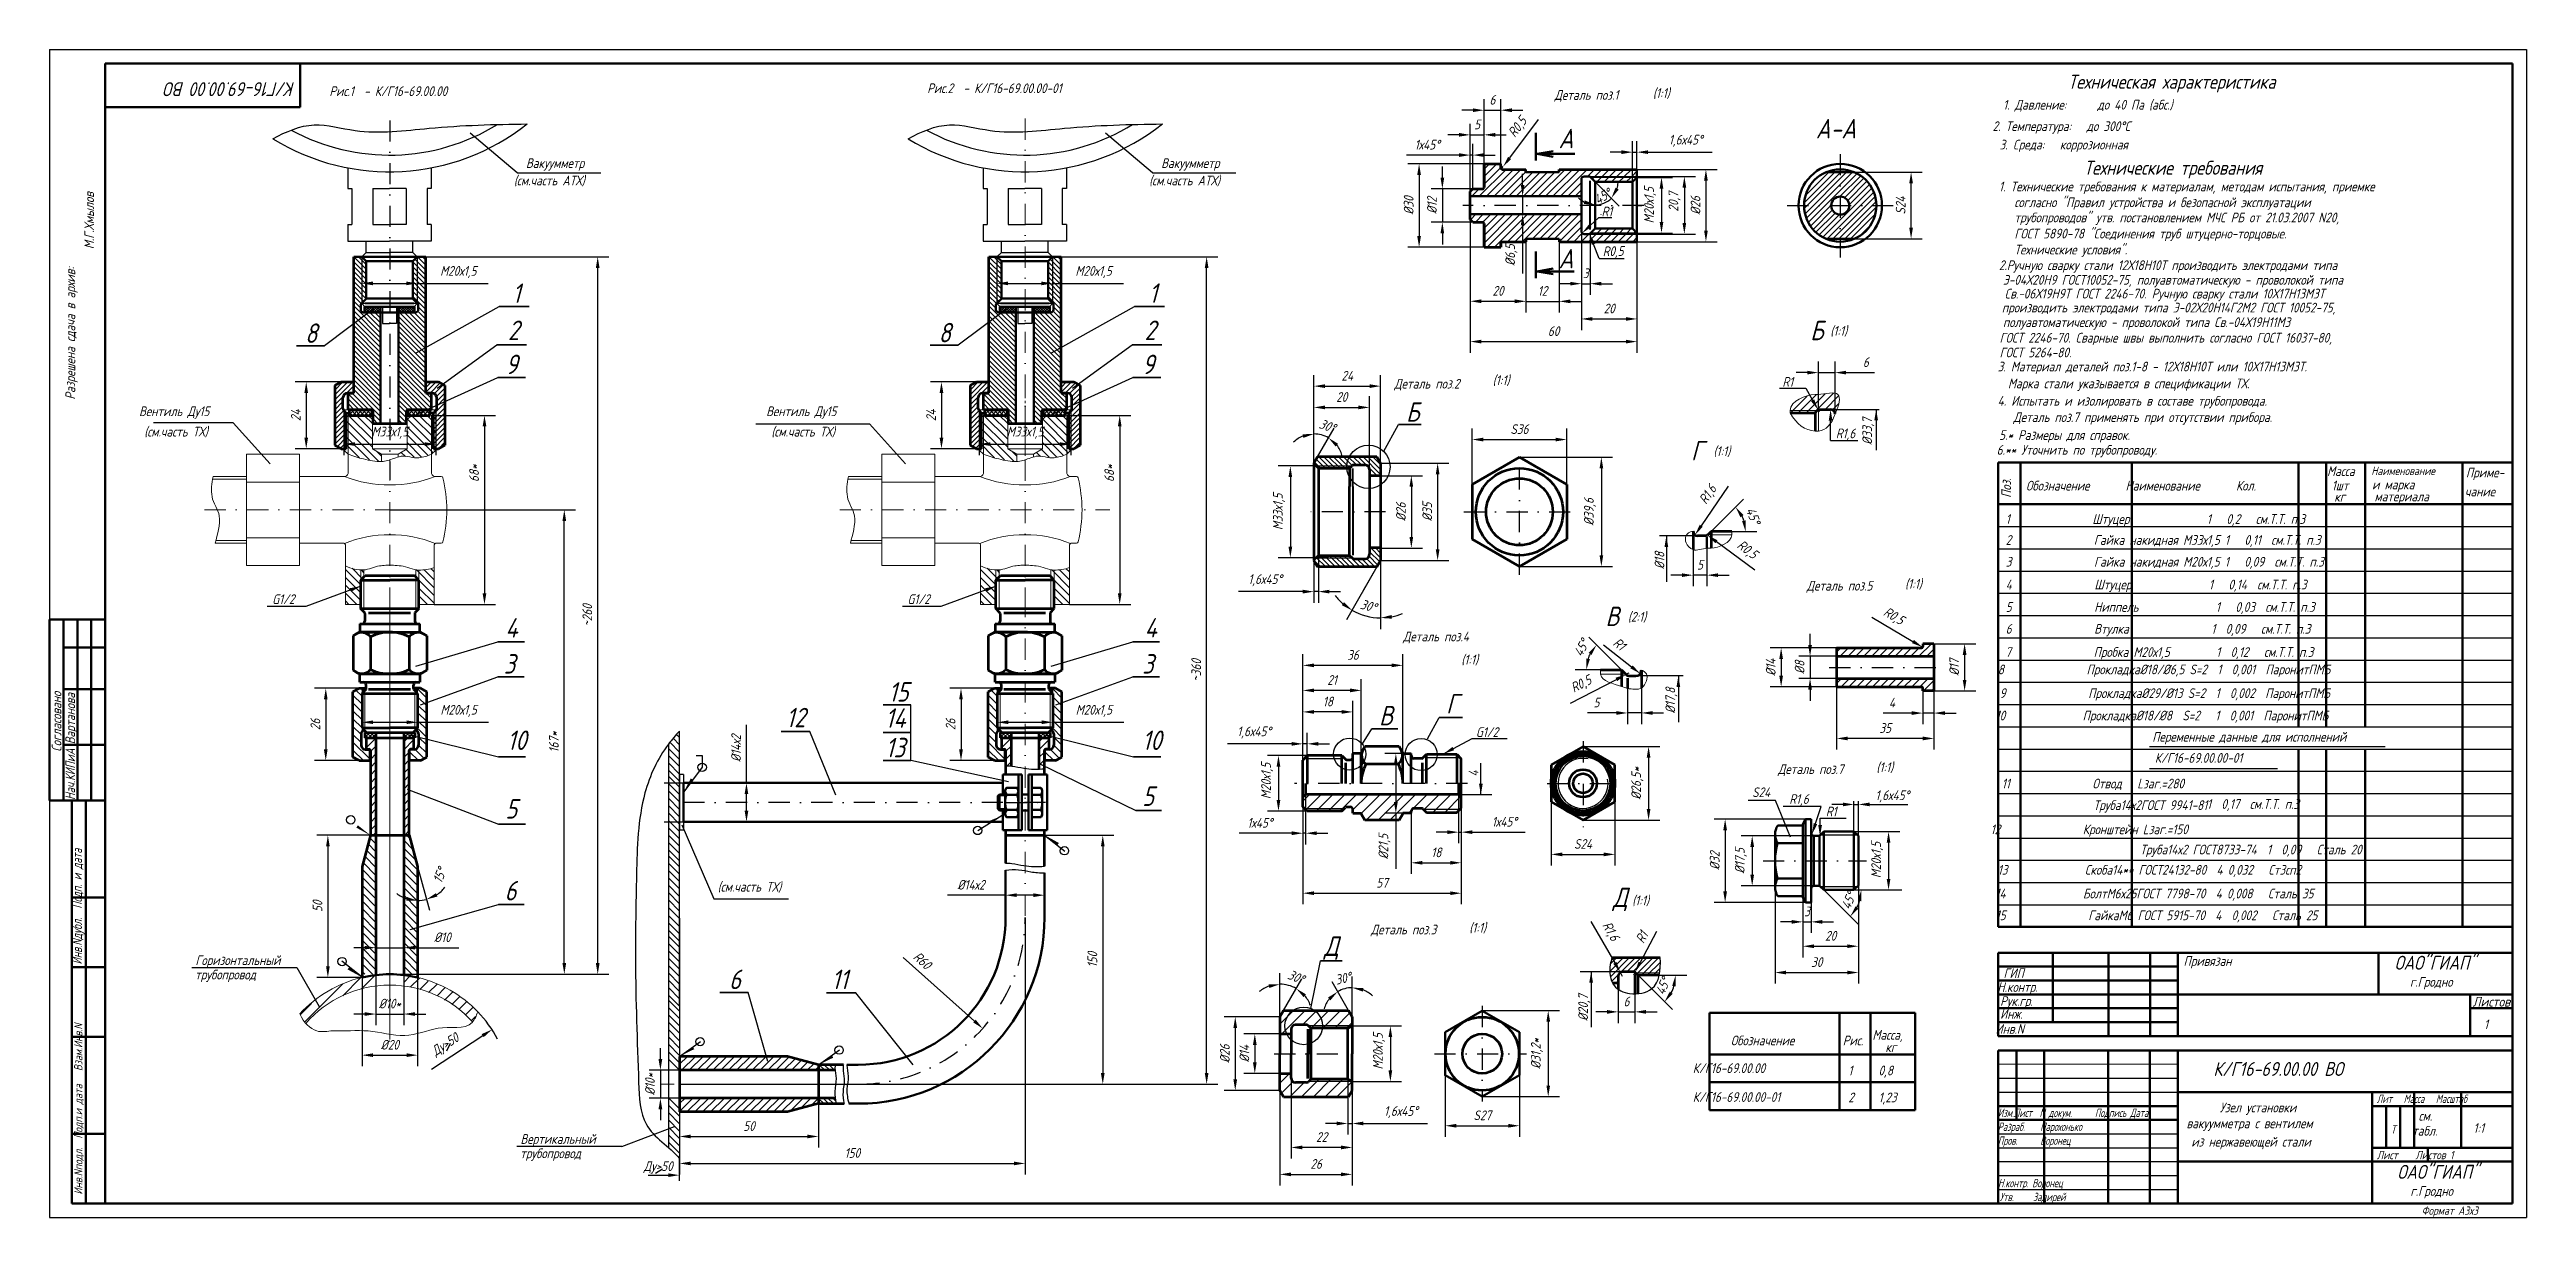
# Model space of a CAD drawing. Header units: inches. Extents: x 4898 to 5789, y 2851 to 3271.
import ezdxf
from ezdxf.enums import TextEntityAlignment as Align

# ---------------------------------------------------------------- set-up
doc = ezdxf.new("R2010")
doc.units = ezdxf.units.IN
doc.header["$LTSCALE"] = 0.6
doc.header["$MEASUREMENT"] = 0
for name, pattern in [('DASHDOT', [25.4, 12.7, -6.35, 0, -6.35]), ('K5LT_AXLED', [17.213045, 12.713045, -1.5, 1.5, -1.5]), ('K5LT_BASIC', [0]), ('K5LT_THIN', [0]), ('K5LT_THIN_INCLUDED_TO_HATCHING', [0])]:
    doc.linetypes.add(name, pattern=pattern)
doc.styles.get("Standard").update_dxf_attribs({"font": 'romand.shx', "width": 0.8, "oblique": 15, "height": 3.5})
doc.dimstyles.get("Standard").update_dxf_attribs({"dimtxt": 3.5, "dimasz": 4, "dimexe": 4, "dimexo": 0, "dimgap": 2, "dimtad": 1, "dimrnd": 0.05, "dimtxsty": 'Standard', "dimcen": 0.09, "dimadec": 0, "dimazin": 2, "dimtfac": 1, "dimtmove": 0, "dimatfit": 3, "dimfxl": 0.18, "dimtolj": 1, "dimtzin": 0, "dimlwd": 25, "dimlwe": 25, "dimarcsym": 0})
pattern_1 = [(135, (3714.0886, 188.417), (-1.4142136, -1.4142136), [])]
pattern_2 = [(135, (3714.0886, 188.417), (-0.70710678, -0.70710678), []), (225, (3714.0886, 188.417), (0.70710678, -0.70710678), [])]
pattern_3 = [(135, (3942.5982, 188.417), (-1.4142136, -1.4142136), [])]
pattern_4 = [(135, (3942.5982, 188.417), (-0.70710678, -0.70710678), []), (225, (3942.5982, 188.417), (0.70710678, -0.70710678), [])]

msp = doc.modelspace()

# ---------------------------------------------------------------- texts
at = {"linetype": 'Continuous', "lineweight": 25, "oblique": 15, "width": 0.8}
for s, p in [('         М.Г.Хмылов   ', (4914.392, 3182.267)), ('Разрешена сдача в архив:            ', (4907.604, 3144.849))]:
    msp.add_text(s, height=3.5, rotation=90, dxfattribs=at).set_placement(p)
at = {"linetype": 'Continuous', "oblique": 15, "width": 0.8}
for s, p in [('1. Технические требования к материалам, методам испытания, приемке   ', (5599.604, 3219.773)), ('   согласно "Правил устройства и безопасной эксплуатации     ', (5599.604, 3214.085)), ('   трубопроводов" утв. постановлением МЧС РБ от 21.03.2007 N20,    ', (5599.604, 3208.637)), ('   ГОСТ 5890-78 "Соединения труб штуцерно-торцовые.      ', (5599.604, 3202.833)), ('   Технические условия".      ', (5599.604, 3197.082)), ('2.Ручную сварку стали 12Х18Н10Т производить электродами типа  ', (5599.604, 3191.47)), ('  Э-04Х20Н9 ГОСТ10052-75, полуавтоматическую - проволокой типа  ', (5597.342, 3186.2)), ('   Св.-06Х19Н9Т ГОСТ 2246-70. Ручную сварку стали 10Х17Н13М3Т ', (5596.129, 3181.237)), ('    производить электродами типа Э-02Х20Н14Г2М2 ГОСТ 10052-75, ', (5593.243, 3176.228)), ('  полуавтоматическую - проволокой типа Св.-04Х19Н11М3   ', (5597.342, 3170.972)), ('  ГОСТ 2246-70. Сварные швы выполнить согласно ГОСТ 16037-80,', (5596.129, 3165.39)), ('  ГОСТ 5264-80. ', (5596.129, 3160.096)), ('3. Материал деталей поз.1-8 - 12Х18Н10Т или 10Х17Н13М3Т.', (5599.131, 3155.02)), ('4. Испытать и изолировать в составе трубопровода.', (5599.131, 3142.696)), ('  Марка стали указывается в спецификации ТХ.', (5599.131, 3148.946))]:
    msp.add_text(s, height=3.5, dxfattribs=at).set_placement(p)
at = {"linetype": 'Continuous', "lineweight": 25, "oblique": 15, "width": 0.8}
for s, p in [('6.** Уточнить по трубопроводу.', (5598.803, 3125.062)), ('5.* Размеры для справок.', (5599.676, 3130.376)), ('1                Штуцер               1   0,2   см.Т.Т. п.3', (5602.047, 3100.187)), ('2                Гайка накидная М33х1,5 1   0,11  см.Т.Т. п.3', (5602.047, 3092.659)), ('3                Гайка накидная М20х1,5 1   0,09  см.Т.Т. п.3', (5602.047, 3084.825)), ('4                Штуцер               1   0,14  см.Т.Т. п.3', (5602.047, 3076.621)), ('5                Ниппель               1   0,03  см.Т.Т. п.3', (5602.047, 3068.557)), ('6                Втулка                1  0,09   см.Т.Т. п.3', (5602.047, 3060.701)), ('11                Отвод   Lзаг.=280       ', (5600.622, 3005.05)), ('                 Труба14х2ГОСТ 9941-81', (5602.047, 2997.292)), ('                                       1  0,17  см.Т.Т. п.3', (5602.047, 2997.702))]:
    msp.add_text(s, height=3.5, dxfattribs=at).set_placement(p)
at = {"lineweight": 25, "oblique": 15, "width": 0.8}
for s, p in [('Масса', (5717.653, 3117.392)), ('Приме-', (5767.61, 3116.905)), ('1шт', (5719.308, 3112.243)), ('кг', (5720.228, 3108.197)), ('и марка', (5733.84, 3112.586)), ('материала', (5734.7, 3108.289)), ('чание', (5767.214, 3110.075)), ('   см.', (5744.982, 2885.539)), ('  табл.', (5744.502, 2880.184)), ('1:1', (5770.267, 2881.177))]:
    msp.add_text(s, height=3.5, dxfattribs=at).set_placement(p)
msp.add_text('Поз.', height=3.5, rotation=90, dxfattribs=at).set_placement((5603.981, 3109.547))
at = {"lineweight": 25, "oblique": 15}
for s, width, p, p2 in [('Вартанова', 0.597705, (4907.586, 3020.932), (4907.586, 3039.362)), ('Нач.КИПиА', 0.628269, (4907.586, 3000.896), (4907.586, 3019.325))]:
    msp.add_text(s, height=3.5, rotation=90, dxfattribs=dict(at, width=width)).set_placement(p, p2, align=Align.FIT)
at = {"color": 0, "linetype": 'Continuous', "lineweight": 25, "oblique": 15, "width": 0.8}
for s, p in [('ГИП', (5601.253, 2936.895)), ('Привязан', (5666.025, 2941.247)), ('Рук.гр.', (5600.037, 2926.838)), ('Инж.', (5600.037, 2922.217)), (' Инв.N', (5596.514, 2916.807)), ('1', (5774.086, 2918.47))]:
    msp.add_text(s, height=3.5, dxfattribs=at).set_placement(p)
msp.add_text('Н.контр.', height=3.5, rotation=0.323561, dxfattribs=at).set_placement((5599.059, 2931.836))
at = {"color": 0, "linetype": 'Continuous', "lineweight": 25, "oblique": 15, "width": 0.626739}
msp.add_text('Листов', height=3.5, dxfattribs=at).set_placement((5770.026, 2926.6), (5783.501, 2926.6), align=Align.FIT)
at = {"lineweight": 35, "attachment_point": 1}
for s, width, insert, char_height in [('Техническая характеристика', 198.8981, (5624.494, 3261.687), 5), ('Рис.1  - К/Г16-69.00.00', 82.40303, (4999.036, 3257.567), 3.5), ('Рис.2  - К/Г16-69.00.00-01', 82.40303, (5214.082, 3258.604), 3.5), ('Деталь поз.1', 82.40303, (5439.775, 3256.19), 3.5), ('Технические требования', 198.8981, (5630.183, 3230.757), 5), ('Деталь поз.2', 82.40303, (5382.108, 3152.356), 3.5), ('Деталь поз.5', 82.40303, (5530.482, 3079.703), 3.5), ('Деталь поз.4', 82.40303, (5385.261, 3061.438), 3.5), ('Деталь поз.3', 82.40303, (5373.699, 2956.054), 3.5)]:
    msp.add_mtext_dynamic_manual_height_columns(s, width=width, gutter_width=17.5, heights=[0], dxfattribs=dict(at, insert=insert, char_height=char_height))
at = {"lineweight": 50, "insert": (4986.747, 3254.026), "char_height": 5, "width": 94.79397, "attachment_point": 1, "rotation": 180}
msp.add_mtext('\\pt20,30,45;К/Г16-69.00.00 ВО', dxfattribs=at)
at = {"lineweight": 30, "char_height": 3.5, "attachment_point": 1}
for s, insert in [('(1:1)', (5475.137, 3256.859)), ('(1:1)', (5538.944, 3171.347)), ('(1:1)', (5417.511, 3153.622)), ('(1:1)', (5496.906, 3128.096)), ('(1:1)', (5565.844, 3080.372)), ('(2:1)', (5466.132, 3068.514)), ('(1:1)', (5406.193, 3053.135)), ('(1:1)', (5467.674, 2966.538)), ('(1:1)', (5409.061, 2956.722))]:
    msp.add_mtext_dynamic_manual_height_columns(s, width=35.57866, gutter_width=17.5, heights=[0], dxfattribs=dict(at, insert=insert))
at = {"char_height": 3.5, "attachment_point": 1}
for s, insert, width in [('1. Давление:      до 40 Па (абс.)', (5601.119, 3252.679), 186.39345), ('  2. Температура:   до 300%%DС ', (5593.595, 3244.961), 201.76272), ('3. Cреда:   коррозионная', (5599.821, 3238.334), 186.39345), ('  8                Прокладка%%C18/%%C6,5 S=2  1  0,001  ПаронитПМБ', (5595.503, 3049.601), 193.72642), ('  9                Прокладка%%C29/%%C13 S=2  1  0,002  ПаронитПМБ', (5596.159, 3041.062), 193.72642), ('  10               Прокладка%%C18/%%C8  S=2   1  0,001  ПаронитПМБ', (5594.691, 3033.015), 193.72642)]:
    msp.add_mtext(s, dxfattribs=dict(at, insert=insert, width=width))
at = {"linetype": 'Continuous', "lineweight": 30, "char_height": 7, "width": 19.02954, "attachment_point": 1}
for s, insert in [('А-А', (5533.725, 3245.809)), ('А', (5441.225, 3242.299)), ('А', (5441.227, 3199.104)), ('1', (5064.861, 3186.661)), ('1', (5293.839, 3186.661)), ('8', (4990.257, 3172.273)), ('2', (5063.312, 3173.322)), ('8', (5218.177, 3172.478)), ('2', (5292.289, 3173.322)), ('Б', (5531.716, 3173.255)), ('9', (5062.437, 3161.051)), ('9', (5291.415, 3161.051)), ('Б', (5386.342, 3143.958)), ('Г', (5488.856, 3130.024)), ('4', (5062.332, 3066.31)), ('4', (5292.289, 3066.31)), ('В', (5458.082, 3070.442)), ('3', (5061.763, 3053.351)), ('3', (5291.415, 3053.351)), ('15', (5200.19, 3043.282)), ('Г', (5400.753, 3039.033)), ('12', (5163.304, 3034.045)), ('14', (5198.989, 3033.86)), ('В', (5376.642, 3034.735)), ('10', (5062.988, 3025.877)), ('13', (5199.081, 3023.237)), ('10', (5291.415, 3025.877)), ('5', (5291.415, 3005.772)), ('5', (5062.335, 3001.207)), ('6', (5062.06, 2971.785)), ('Д', (5460.736, 2969.359)), ('Д', (5356.82, 2951.841)), ('6', (5142.799, 2939.881)), ('11', (5179.687, 2939.881))]:
    msp.add_mtext(s, dxfattribs=dict(at, insert=insert))
at = {"char_height": 3.5, "attachment_point": 1}
for s, width, insert in [('(см.часть АТХ) ', 82.40303, (5065.404, 3225.423)), ('Вакуумметр  ', 82.40303, (5069.745, 3231.676)), ('(см.часть АТХ) ', 82.40303, (5293.914, 3225.423)), ('Вакуумметр  ', 82.40303, (5298.254, 3231.676)), ('Вентиль Ду15', 42.21469, (4930.573, 3142.439)), ('Вентиль Ду15', 42.21469, (5156.163, 3142.439)), ('(см.часть ТХ) ', 82.40303, (4932.429, 3135.107)), ('(см.часть ТХ) ', 82.40303, (5158.019, 3135.107)), ('Переменные данные для исполнений', 129.30342, (5654.767, 3025.372)), ('К/Г16-69.00.00-01', 75.09315, (5655.689, 3017.77)), ('(см.часть ТХ) ', 82.40303, (5138.732, 2971.444)), ('Горизонтальный ', 37.51073, (4950.842, 2945.029)), ('трубопровод ', 37.51073, (4950.718, 2939.861)), ('Обозначение ', 82.40303, (5503.171, 2916.169)), ('Рис. ', 82.40303, (5543.432, 2916.169)), ('Масса, ', 82.40303, (5554.097, 2918.157)), ('       К/Г16-69.00.00', 82.40303, (5476.478, 2906.201)), ('1 ', 82.40303, (5545.421, 2905.367)), ('0,8 ', 82.40303, (5556.303, 2905.367)), ('кг ', 82.40303, (5558.751, 2913.749)), ('       К/Г16-69.00.00-01', 82.40303, (5476.478, 2895.828)), ('2 ', 82.40303, (5545.421, 2895.688)), ('1,23 ', 82.40303, (5556.303, 2895.688)), ('Вертикальный ', 37.51073, (5067.775, 2880.738)), ('трубопровод ', 37.51073, (5067.65, 2875.57))]:
    msp.add_mtext_dynamic_manual_height_columns(s, width=width, gutter_width=17.5, heights=[0], dxfattribs=dict(at, insert=insert))
at = {"char_height": 3.5, "attachment_point": 5}
for s, insert, rotation in [('\\A1;45°', (5457.081, 3217.968), 30.814199), ('\\A1;20,7', (5482.923, 3216), 90), ('\\A1;R1', (5458.593, 3212.544), 0.113828), ('\\A1;R0,5', (5460.831, 3197.859), 1.387284), ('\\A1;R1', (5523.659, 3151.284), 359.917966), ('\\A1;%%C33,7', (5552.627, 3133.456), 90), ('\\A1;R1,6', (5544.437, 3132.327), 359.917966), ('\\A1;%%C18', (5477.5, 3087.02), 90), ('\\A1;%%C17,8', (5481.81, 3036.658), 90), ('\\A1;4', (5410.627, 3010.42), 90), ('\\A1;%%C20,7', (5450.438, 2926.193), 90)]:
    msp.add_mtext(s, dxfattribs=dict(at, insert=insert, rotation=rotation))
at = {"lineweight": 25}
for s, insert, char_height, width, attachment_point in [('Деталь поз.7 применять при отсутствии прибора.', (5604.833, 3140.321), 3.5, 154.94994, 1), ('{\\H0.8571x;Наименование} ', (5733.554, 3120.751), 3.5, 49.86328, 1), ('Обозначение       Наименование       Кол. ', (5609.354, 3115.685), 3.5, 173.13883, 1), ('G1/2', (4978.46, 3071.377), 3.5, 30.8241, 7), ('G1/2', (5206.969, 3071.377), 3.5, 30.8241, 7), ('7                Пробка М20х1,5         1  0,12   см.Т.Т. п.3', (5601.925, 3055.852), 3.5, 170.55454, 1), ('G1/2', (5411.457, 3023.561), 3.5, 30.8241, 7), ('S24', (5510.831, 3005.422), 3.5, 16.10939, 1), ('R1,6', (5524.2, 3002.996), 3.5, 29.12513, 1), ('R1', (5537.345, 2998.526), 3.5, 8.94672, 1), ('   12                Кронштейн Lзаг.=150', (5591.035, 2992.093), 3.5, 185.56796, 1), (' 13               Скоба14** ГОСТ24132-80  4 0,032   Ст3сп2', (5597.321, 2977.535), 3.5, 180.13951, 1), ('Труба14х2 ГОСТ8733-74  1  0,09   Сталь 20', (5650.4, 2984.821), 3.5, 120.98447, 1), ('  14               БолтМ6х25ГОСТ 7798-70  4 0,008   Сталь 35', (5594.62, 2969.009), 3.5, 176.53257, 1), (' 15                ГайкаМ6 ГОСТ 5915-70  4  0,002   Сталь 25', (5596.579, 2961.177), 3.5, 182.84508, 1), ('г.Гродно', (5747.467, 2937.248), 3.5, 35.06273, 1), ('{\\W0.6; Изм.Лист  N докум.      Подпись Дата\\P Разраб.    Парохонько\\P Пров.      Воронец}', (5597.853, 2889.896), 3, 75.9719, 1), ('{\\W0.7; Лит   Масса   Масштаб}', (5734.129, 2894.955), 3, 48.36238, 1), ('Т', (5740.565, 2883.937), 3, 4.73548, 1), ('Лист    Листов 1', (5735.539, 2874.71), 3, 49.47069, 1), ('ОАО"ГИАП"', (5742.923, 2869.663), 5, 36.17103, 1), ('{\\W0.7; Н.контр. Воронец}', (5597.917, 2864.626), 3, 40.54602, 1), ('г.Гродно', (5747.628, 2862.021), 3.5, 35.06273, 1), ('{\\W0.7;Утв.     Задирей}', (5599.853, 2859.635), 3, 39.22165, 1), ('Формат А3х3', (5751.682, 2854.746), 3, 35.05229, 1)]:
    msp.add_mtext(s, dxfattribs=dict(at, insert=insert, char_height=char_height, width=width, attachment_point=attachment_point))
at = {"lineweight": 25, "attachment_point": 1, "rotation": 90}
for s, insert, char_height, width in [('Согласовано', (4899.157, 3018.256), 3.5, 58.0237), ('{\\W0.7;Инв.Nдубл.  Подп. и дата}', (4906.528, 2941.749), 3.5, 77.54763), ('Инв.Nподл.  Подп.и дата   Взам.Инв.N', (4907.227, 2858.979), 3, 110.87527)]:
    msp.add_mtext(s, dxfattribs=dict(at, insert=insert, char_height=char_height, width=width))
at = {"lineweight": 40, "char_height": 3.5, "attachment_point": 1}
for s, width, insert in [('Деталь поз.7', 82.40303, (5520.158, 3013.74)), ('(1:1)', 35.57866, (5555.52, 3014.409))]:
    msp.add_mtext_dynamic_manual_height_columns(s, width=width, gutter_width=17.5, heights=[0], dxfattribs=dict(at, insert=insert))
at = {"char_height": 3.5, "attachment_point": 5}
for s, insert in [('\\A1;1,6х45%%D', (5561.256, 3002.198)), ('\\A1;%%C20', (5020.788, 2912.881)), ('\\A1;Ду>50', (5117.347, 2868.737))]:
    msp.add_mtext(s, dxfattribs=dict(at, insert=insert))
at = {"lineweight": 35, "char_height": 5, "attachment_point": 1}
for s, insert, width in [('ОАО"ГИАП"', (5741.939, 2944.872), 36.17103), ('К/Г16-69.00.00 ВО', (5676.756, 2906.664), 116.21881)]:
    msp.add_mtext(s, dxfattribs=dict(at, insert=insert, width=width))
at = {"lineweight": 30, "char_height": 3.5, "width": 69.57334, "attachment_point": 1}
for s, insert in [('Узел установки  ', (5679.059, 2892.071)), (' вакуумметра с вентилем', (5665.234, 2886.36)), ('из нержавеющей стали', (5668.812, 2879.748))]:
    msp.add_mtext(s, dxfattribs=dict(at, insert=insert))

# ---------------------------------------------------------------- blocks, each defined once
blk = doc.blocks.new('*D515')
at = {"color": 0, "lineweight": 25, "transparency": 16777216}
blk.add_line((5536.58, 2968.54), (5549, 2956.19), dxfattribs=at)
blk.add_arc((5536.58, 2968.54), 13.51, 332.19138, 342.97242, dxfattribs=at)
at = {"color": 0, "transparency": 16777216}
for points in [[(5548.84, 2964.68), (5550.16, 2964.48), (5550.09, 2968.54)], [(5549.07, 2961.84), (5547.99, 2962.63), (5546.16, 2959.01)]]:
    blk.add_solid(points, dxfattribs=at)
at = {"layer": 'DEFPOINTS', "color": 0, "transparency": 16777216}
for p in [(5535.22, 2969.89), (5536.58, 2968.54), (5536.64, 2968.54), (5557.47, 2968.54), (5549.63, 2965.05)]:
    blk.add_point(p, dxfattribs=at)
at = {"color": 0, "transparency": 16777216, "insert": (5545.55, 2964.69), "char_height": 3.5, "attachment_point": 5, "rotation": 66.75448}
blk.add_mtext('\\A1;45°', dxfattribs=at)
blk = doc.blocks.new('*D514')
at = {"color": 0, "lineweight": 25, "transparency": 16777216}
for p, q in [((5529.07, 2974.17), (5529.07, 2953.07)), ((5532.07, 2971.87), (5532.07, 2953.07)), ((5525.07, 2957.07), (5521.07, 2957.07)), ((5529.07, 2957.07), (5532.07, 2957.07)), ((5536.07, 2957.07), (5540.07, 2957.07))]:
    blk.add_line(p, q, dxfattribs=at)
at = {"color": 0, "transparency": 16777216}
for points in [[(5525.07, 2957.73), (5525.07, 2956.4), (5529.07, 2957.07)], [(5536.07, 2957.73), (5536.07, 2956.4), (5532.07, 2957.07)]]:
    blk.add_solid(points, dxfattribs=at)
at = {"layer": 'DEFPOINTS', "color": 0, "transparency": 16777216}
for p in [(5529.07, 2974.17), (5532.07, 2971.87), (5532.07, 2957.07)]:
    blk.add_point(p, dxfattribs=at)
at = {"color": 0, "transparency": 16777216, "insert": (5530.57, 2960.82), "char_height": 3.5, "attachment_point": 5}
blk.add_mtext('\\A1;3', dxfattribs=at)
blk = doc.blocks.new('*D516')
at = {"color": 0, "lineweight": 25, "transparency": 16777216}
for p, q in [((5547.47, 2989.54), (5563.91, 2989.54)), ((5559.91, 2985.54), (5559.91, 2972.54)), ((5547.47, 2968.54), (5563.91, 2968.54))]:
    blk.add_line(p, q, dxfattribs=at)
at = {"color": 0, "transparency": 16777216}
for points in [[(5559.24, 2985.54), (5560.58, 2985.54), (5559.91, 2989.54)], [(5559.24, 2972.54), (5560.58, 2972.54), (5559.91, 2968.54)]]:
    blk.add_solid(points, dxfattribs=at)
at = {"layer": 'DEFPOINTS', "color": 0, "transparency": 16777216}
for p in [(5547.47, 2989.54), (5547.47, 2968.54), (5559.91, 2968.54)]:
    blk.add_point(p, dxfattribs=at)
at = {"color": 0, "transparency": 16777216, "insert": (5555.83, 2979.31), "char_height": 3.5, "attachment_point": 5, "rotation": 90}
blk.add_mtext('\\A1;М20х1,5', dxfattribs=at)
blk = doc.blocks.new('*D517')
at = {"color": 0, "lineweight": 25, "transparency": 16777216}
for p, q in [((5533.07, 2988.04), (5506.86, 2988.04)), ((5510.86, 2984.04), (5510.86, 2974.04)), ((5533.07, 2970.04), (5506.86, 2970.04))]:
    blk.add_line(p, q, dxfattribs=at)
at = {"color": 0, "transparency": 16777216}
for points in [[(5510.19, 2984.04), (5511.53, 2984.04), (5510.86, 2988.04)], [(5510.19, 2974.04), (5511.53, 2974.04), (5510.86, 2970.04)]]:
    blk.add_solid(points, dxfattribs=at)
at = {"layer": 'DEFPOINTS', "color": 0, "transparency": 16777216}
for p in [(5533.07, 2988.04), (5510.86, 2970.04), (5533.07, 2970.04)]:
    blk.add_point(p, dxfattribs=at)
at = {"color": 0, "transparency": 16777216, "insert": (5506.78, 2979.04), "char_height": 3.5, "attachment_point": 5, "rotation": 90}
blk.add_mtext('\\A1;%%C17,5', dxfattribs=at)
blk = doc.blocks.new('*D518')
at = {"color": 0, "lineweight": 25, "transparency": 16777216}
for p, q in [((5530.07, 2994.04), (5497.12, 2994.04)), ((5501.12, 2990.04), (5501.12, 2968.04)), ((5530.07, 2964.04), (5497.12, 2964.04))]:
    blk.add_line(p, q, dxfattribs=at)
at = {"color": 0, "transparency": 16777216}
for points in [[(5500.46, 2990.04), (5501.79, 2990.04), (5501.12, 2994.04)], [(5500.46, 2968.04), (5501.79, 2968.04), (5501.12, 2964.04)]]:
    blk.add_solid(points, dxfattribs=at)
at = {"layer": 'DEFPOINTS', "color": 0, "transparency": 16777216}
for p in [(5530.07, 2994.04), (5501.12, 2964.04), (5530.07, 2964.04)]:
    blk.add_point(p, dxfattribs=at)
at = {"color": 0, "transparency": 16777216, "insert": (5497.37, 2979.04), "char_height": 3.5, "attachment_point": 5, "rotation": 90}
blk.add_mtext('\\A1;%%C32', dxfattribs=at)
blk = doc.blocks.new('*D746')
at = {"color": 0, "lineweight": 25, "transparency": 16777216}
for p, q in [((5530.66, 3154.59), (5526.66, 3154.59)), ((5534.66, 3141.25), (5534.66, 3158.59)), ((5534.66, 3154.59), (5540.66, 3154.59)), ((5540.66, 3139.74), (5540.66, 3158.59)), ((5544.66, 3154.59), (5554.8, 3154.59))]:
    blk.add_line(p, q, dxfattribs=at)
at = {"color": 0, "transparency": 16777216}
for points in [[(5530.66, 3155.26), (5530.66, 3153.92), (5534.66, 3154.59)], [(5544.66, 3155.26), (5544.66, 3153.92), (5540.66, 3154.59)]]:
    blk.add_solid(points, dxfattribs=at)
at = {"layer": 'DEFPOINTS', "color": 0, "transparency": 16777216}
for p in [(5540.66, 3154.59), (5534.66, 3141.25), (5540.66, 3139.74)]:
    blk.add_point(p, dxfattribs=at)
at = {"color": 0, "transparency": 16777216, "insert": (5551.73, 3158.34), "char_height": 3.5, "attachment_point": 5}
blk.add_mtext('\\A1;6', dxfattribs=at)
blk = doc.blocks.new('*D749')
at = {"color": 0, "lineweight": 25, "transparency": 16777216}
for p, q in [((5377.2, 3117.52), (5392.25, 3117.52)), ((5388.25, 3113.52), (5388.25, 3095.52)), ((5377.2, 3091.52), (5392.25, 3091.52))]:
    blk.add_line(p, q, dxfattribs=at)
at = {"color": 0, "transparency": 16777216}
for points in [[(5387.58, 3113.52), (5388.91, 3113.52), (5388.25, 3117.52)], [(5387.58, 3095.52), (5388.91, 3095.52), (5388.25, 3091.52)]]:
    blk.add_solid(points, dxfattribs=at)
at = {"layer": 'DEFPOINTS', "color": 0, "transparency": 16777216}
for p in [(5377.2, 3117.52), (5377.2, 3091.52), (5388.25, 3091.52)]:
    blk.add_point(p, dxfattribs=at)
at = {"color": 0, "transparency": 16777216, "insert": (5384.5, 3104.52), "char_height": 3.5, "attachment_point": 5, "rotation": 90}
blk.add_mtext('\\A1;%%C26', dxfattribs=at)
blk = doc.blocks.new('*D750')
at = {"color": 0, "lineweight": 25, "transparency": 16777216}
for p, q in [((5377.2, 3122.02), (5401.7, 3122.02)), ((5397.7, 3118.02), (5397.7, 3091.02)), ((5377.2, 3087.02), (5401.7, 3087.02))]:
    blk.add_line(p, q, dxfattribs=at)
at = {"color": 0, "transparency": 16777216}
for points in [[(5397.03, 3118.02), (5398.37, 3118.02), (5397.7, 3122.02)], [(5397.03, 3091.02), (5398.37, 3091.02), (5397.7, 3087.02)]]:
    blk.add_solid(points, dxfattribs=at)
at = {"layer": 'DEFPOINTS', "color": 0, "transparency": 16777216}
for p in [(5377.2, 3122.02), (5377.2, 3087.02), (5397.7, 3087.02)]:
    blk.add_point(p, dxfattribs=at)
at = {"color": 0, "transparency": 16777216, "insert": (5393.95, 3104.52), "char_height": 3.5, "attachment_point": 5, "rotation": 90}
blk.add_mtext('\\A1;%%C35', dxfattribs=at)
blk = doc.blocks.new('*D751')
at = {"color": 0, "lineweight": 25, "transparency": 16777216}
for p, q in [((5375.87, 3084.72), (5364.88, 3065.68)), ((5377.2, 3087.02), (5377.2, 3062.38))]:
    blk.add_line(p, q, dxfattribs=at)
for start, end in [(217.75993, 228.87997), (240, 270), (281.12003, 292.24007)]:
    blk.add_arc((5377.2, 3087.02), 20.64, start, end, dxfattribs=at)
at = {"color": 0, "transparency": 16777216}
for points in [[(5364.01, 3072.01), (5363.23, 3070.93), (5366.88, 3069.14)], [(5381.24, 3066.1), (5381.11, 3067.43), (5377.2, 3066.38)]]:
    blk.add_solid(points, dxfattribs=at)
at = {"layer": 'DEFPOINTS', "color": 0, "transparency": 16777216}
for p in [(5377.2, 3122.02), (5375.87, 3084.72), (5377.2, 3087.02), (5377.2, 3087.02), (5370.14, 3067.62)]:
    blk.add_point(p, dxfattribs=at)
at = {"color": 0, "transparency": 16777216, "insert": (5372.82, 3070.7), "char_height": 3.5, "attachment_point": 5, "rotation": 345}
blk.add_mtext('\\A1;30°', dxfattribs=at)
blk = doc.blocks.new('*D752')
at = {"color": 0, "lineweight": 25, "transparency": 16777216}
for p, q in [((5353.2, 3087.02), (5353.2, 3071.83)), ((5354.8, 3088.83), (5354.8, 3071.83)), ((5349.2, 3075.83), (5326.13, 3075.83)), ((5354.8, 3075.83), (5353.2, 3075.83)), ((5358.8, 3075.83), (5362.8, 3075.83))]:
    blk.add_line(p, q, dxfattribs=at)
at = {"color": 0, "transparency": 16777216}
for points in [[(5349.2, 3076.5), (5349.2, 3075.17), (5353.2, 3075.83)], [(5358.8, 3076.5), (5358.8, 3075.17), (5354.8, 3075.83)]]:
    blk.add_solid(points, dxfattribs=at)
at = {"layer": 'DEFPOINTS', "color": 0, "transparency": 16777216}
for p in [(5353.2, 3087.02), (5354.8, 3088.83), (5353.2, 3075.83)]:
    blk.add_point(p, dxfattribs=at)
at = {"color": 0, "transparency": 16777216, "insert": (5335.66, 3079.92), "char_height": 3.5, "attachment_point": 5}
blk.add_mtext('\\A1;1,6х45%%D', dxfattribs=at)
blk = doc.blocks.new('*D747')
at = {"color": 0, "lineweight": 25, "transparency": 16777216}
for p, q in [((5410.13, 3106.01), (5410.13, 3134.52)), ((5414.13, 3130.52), (5440.13, 3130.52)), ((5444.13, 3106.01), (5444.13, 3134.52))]:
    blk.add_line(p, q, dxfattribs=at)
at = {"color": 0, "transparency": 16777216}
for points in [[(5414.13, 3131.19), (5414.13, 3129.85), (5410.13, 3130.52)], [(5440.13, 3131.19), (5440.13, 3129.85), (5444.13, 3130.52)]]:
    blk.add_solid(points, dxfattribs=at)
at = {"layer": 'DEFPOINTS', "color": 0, "transparency": 16777216}
for p in [(5444.13, 3130.52), (5410.13, 3106.01), (5444.13, 3106.01)]:
    blk.add_point(p, dxfattribs=at)
at = {"color": 0, "transparency": 16777216, "insert": (5427.13, 3134.27), "char_height": 3.5, "attachment_point": 5}
blk.add_mtext('\\A1;S36', dxfattribs=at)
blk = doc.blocks.new('*D753')
at = {"color": 0, "lineweight": 25, "transparency": 16777216}
for p, q in [((5353.99, 3121.02), (5340.72, 3121.02)), ((5344.72, 3117.02), (5344.72, 3092.02)), ((5353.99, 3088.02), (5340.72, 3088.02))]:
    blk.add_line(p, q, dxfattribs=at)
at = {"color": 0, "transparency": 16777216}
for points in [[(5344.05, 3117.02), (5345.39, 3117.02), (5344.72, 3121.02)], [(5344.05, 3092.02), (5345.39, 3092.02), (5344.72, 3088.02)]]:
    blk.add_solid(points, dxfattribs=at)
at = {"layer": 'DEFPOINTS', "color": 0, "transparency": 16777216}
for p in [(5353.99, 3121.02), (5344.72, 3088.02), (5353.99, 3088.02)]:
    blk.add_point(p, dxfattribs=at)
at = {"color": 0, "transparency": 16777216, "insert": (5340.64, 3104.52), "char_height": 3.5, "attachment_point": 5, "rotation": 90}
blk.add_mtext('\\A1;М33х1,5', dxfattribs=at)
blk = doc.blocks.new('*D754')
at = {"color": 0, "lineweight": 25, "transparency": 16777216}
for p, q in [((5353.2, 3121.81), (5353.2, 3146.08)), ((5373.2, 3119.77), (5373.2, 3146.08)), ((5357.2, 3142.08), (5369.2, 3142.08))]:
    blk.add_line(p, q, dxfattribs=at)
at = {"color": 0, "transparency": 16777216}
for points in [[(5357.2, 3142.74), (5357.2, 3141.41), (5353.2, 3142.08)], [(5369.2, 3142.74), (5369.2, 3141.41), (5373.2, 3142.08)]]:
    blk.add_solid(points, dxfattribs=at)
at = {"layer": 'DEFPOINTS', "color": 0, "transparency": 16777216}
for p in [(5373.2, 3142.08), (5353.2, 3121.81), (5373.2, 3119.77)]:
    blk.add_point(p, dxfattribs=at)
at = {"color": 0, "transparency": 16777216, "insert": (5363.2, 3145.83), "char_height": 3.5, "attachment_point": 5}
blk.add_mtext('\\A1;20', dxfattribs=at)
blk = doc.blocks.new('*D748')
at = {"color": 0, "lineweight": 25, "transparency": 16777216}
for p, q in [((5353.2, 3122.02), (5353.2, 3153.73)), ((5357.2, 3149.73), (5373.2, 3149.73)), ((5377.2, 3122.02), (5377.2, 3153.73))]:
    blk.add_line(p, q, dxfattribs=at)
at = {"color": 0, "transparency": 16777216}
for points in [[(5357.2, 3150.4), (5357.2, 3149.06), (5353.2, 3149.73)], [(5373.2, 3150.4), (5373.2, 3149.06), (5377.2, 3149.73)]]:
    blk.add_solid(points, dxfattribs=at)
at = {"layer": 'DEFPOINTS', "color": 0, "transparency": 16777216}
for p in [(5377.2, 3149.73), (5353.2, 3122.02), (5377.2, 3122.02)]:
    blk.add_point(p, dxfattribs=at)
at = {"color": 0, "transparency": 16777216, "insert": (5365.2, 3153.48), "char_height": 3.5, "attachment_point": 5}
blk.add_mtext('\\A1;24', dxfattribs=at)
blk = doc.blocks.new('*D755')
at = {"color": 0, "lineweight": 25, "transparency": 16777216}
for p, q in [((5353.2, 3122.02), (5353.2, 3136.53)), ((5354.52, 3124.32), (5360.45, 3134.58))]:
    blk.add_line(p, q, dxfattribs=at)
for start, end in [(111.94999, 133.89999), (60, 90), (16.10001, 38.05001)]:
    blk.add_arc((5353.2, 3122.02), 10.51, start, end, dxfattribs=at)
at = {"color": 0, "transparency": 16777216}
for points in [[(5349.14, 3132.42), (5349.4, 3131.11), (5353.2, 3132.53)], [(5361.03, 3127.99), (5361.91, 3129), (5358.45, 3131.12)]]:
    blk.add_solid(points, dxfattribs=at)
at = {"layer": 'DEFPOINTS', "color": 0, "transparency": 16777216}
for p in [(5355.02, 3132.37), (5353.2, 3122.02), (5353.2, 3122.02), (5354.52, 3124.32), (5353.2, 3087.02)]:
    blk.add_point(p, dxfattribs=at)
at = {"color": 0, "transparency": 16777216, "insert": (5358.03, 3135.43), "char_height": 3.5, "attachment_point": 5, "rotation": 340.16482}
blk.add_mtext('\\A1;30°', dxfattribs=at)
blk = doc.blocks.new('*D786')
at = {"color": 0, "lineweight": 25, "transparency": 16777216}
for p, q in [((5469.51, 3224.79), (5482.23, 3224.79)), ((5478.23, 3220.79), (5478.23, 3208.79)), ((5469.51, 3204.79), (5482.23, 3204.79))]:
    blk.add_line(p, q, dxfattribs=at)
at = {"color": 0, "transparency": 16777216}
for points in [[(5477.56, 3220.79), (5478.89, 3220.79), (5478.23, 3224.79)], [(5477.56, 3208.79), (5478.89, 3208.79), (5478.23, 3204.79)]]:
    blk.add_solid(points, dxfattribs=at)
at = {"layer": 'DEFPOINTS', "color": 0, "transparency": 16777216}
for p in [(5469.51, 3224.79), (5469.51, 3204.79), (5478.23, 3204.79)]:
    blk.add_point(p, dxfattribs=at)
at = {"color": 0, "transparency": 16777216, "insert": (5474.14, 3214.79), "char_height": 3.5, "attachment_point": 5, "rotation": 90}
blk.add_mtext('\\A1;М20х1,5', dxfattribs=at)
blk = doc.blocks.new('*D789')
at = {"color": 0, "lineweight": 25, "transparency": 16777216}
for p, q in [((5467.81, 3223.19), (5467.81, 3237.87)), ((5469.41, 3224.79), (5469.41, 3237.87)), ((5463.81, 3233.87), (5459.81, 3233.87)), ((5467.81, 3233.87), (5469.41, 3233.87)), ((5473.41, 3233.87), (5496.48, 3233.87))]:
    blk.add_line(p, q, dxfattribs=at)
at = {"color": 0, "transparency": 16777216}
for points in [[(5463.81, 3234.54), (5463.81, 3233.2), (5467.81, 3233.87)], [(5473.41, 3234.54), (5473.41, 3233.2), (5469.41, 3233.87)]]:
    blk.add_solid(points, dxfattribs=at)
at = {"layer": 'DEFPOINTS', "color": 0, "transparency": 16777216}
for p in [(5469.41, 3233.87), (5467.81, 3223.19), (5469.41, 3224.79)]:
    blk.add_point(p, dxfattribs=at)
at = {"color": 0, "transparency": 16777216, "insert": (5486.94, 3237.95), "char_height": 3.5, "attachment_point": 5}
blk.add_mtext('\\A1;1,6х45%%D', dxfattribs=at)
blk = doc.blocks.new('*D796')
at = {"color": 0, "lineweight": 25, "transparency": 16777216}
for p, q in [((5469.41, 3227.68), (5498.21, 3227.68)), ((5494.21, 3223.68), (5494.21, 3205.68)), ((5469.41, 3201.68), (5498.21, 3201.68))]:
    blk.add_line(p, q, dxfattribs=at)
at = {"color": 0, "transparency": 16777216}
for points in [[(5493.55, 3223.68), (5494.88, 3223.68), (5494.21, 3227.68)], [(5493.55, 3205.68), (5494.88, 3205.68), (5494.21, 3201.68)]]:
    blk.add_solid(points, dxfattribs=at)
at = {"layer": 'DEFPOINTS', "color": 0, "transparency": 16777216}
for p in [(5469.41, 3227.68), (5469.41, 3201.68), (5494.21, 3201.68)]:
    blk.add_point(p, dxfattribs=at)
at = {"color": 0, "transparency": 16777216, "insert": (5490.46, 3214.68), "char_height": 3.5, "attachment_point": 5, "rotation": 90}
blk.add_mtext('\\A1;%%C26', dxfattribs=at)
blk = doc.blocks.new('*D787')
at = {"color": 0, "lineweight": 25, "transparency": 16777216}
for p, q in [((5449.41, 3196.8), (5449.41, 3169.89)), ((5469.41, 3195.8), (5469.41, 3169.89)), ((5453.41, 3173.89), (5465.41, 3173.89))]:
    blk.add_line(p, q, dxfattribs=at)
at = {"color": 0, "transparency": 16777216}
for points in [[(5453.41, 3174.56), (5453.41, 3173.23), (5449.41, 3173.89)], [(5465.41, 3174.56), (5465.41, 3173.23), (5469.41, 3173.89)]]:
    blk.add_solid(points, dxfattribs=at)
at = {"layer": 'DEFPOINTS', "color": 0, "transparency": 16777216}
for p in [(5449.41, 3196.8), (5469.41, 3195.8), (5469.41, 3173.89)]:
    blk.add_point(p, dxfattribs=at)
at = {"color": 0, "transparency": 16777216, "insert": (5459.41, 3177.64), "char_height": 3.5, "attachment_point": 5}
blk.add_mtext('\\A1;20', dxfattribs=at)
blk = doc.blocks.new('*D793')
at = {"color": 0, "lineweight": 25, "transparency": 16777216}
for p, q in [((5409.41, 3219.68), (5409.41, 3236.82)), ((5410.41, 3220.68), (5410.41, 3236.82)), ((5405.41, 3232.82), (5386.47, 3232.82)), ((5410.41, 3232.82), (5409.41, 3232.82)), ((5414.41, 3232.82), (5418.41, 3232.82))]:
    blk.add_line(p, q, dxfattribs=at)
at = {"color": 0, "transparency": 16777216}
for points in [[(5405.41, 3233.49), (5405.41, 3232.15), (5409.41, 3232.82)], [(5414.41, 3233.49), (5414.41, 3232.15), (5410.41, 3232.82)]]:
    blk.add_solid(points, dxfattribs=at)
at = {"layer": 'DEFPOINTS', "color": 0, "transparency": 16777216}
for p in [(5409.41, 3232.82), (5409.41, 3219.68), (5410.41, 3220.68)]:
    blk.add_point(p, dxfattribs=at)
at = {"color": 0, "transparency": 16777216, "insert": (5393.94, 3236.57), "char_height": 3.5, "attachment_point": 5}
blk.add_mtext('\\A1;1х45%%D', dxfattribs=at)
blk = doc.blocks.new('*D794')
at = {"color": 0, "lineweight": 25, "transparency": 16777216}
for p, q in [((5409.41, 3218.04), (5409.41, 3244.1)), ((5414.41, 3229.68), (5414.41, 3244.1)), ((5405.41, 3240.1), (5401.41, 3240.1)), ((5409.41, 3240.1), (5414.41, 3240.1)), ((5418.41, 3240.1), (5422.41, 3240.1))]:
    blk.add_line(p, q, dxfattribs=at)
at = {"color": 0, "transparency": 16777216}
for points in [[(5405.41, 3240.77), (5405.41, 3239.44), (5409.41, 3240.1)], [(5418.41, 3240.77), (5418.41, 3239.44), (5414.41, 3240.1)]]:
    blk.add_solid(points, dxfattribs=at)
at = {"layer": 'DEFPOINTS', "color": 0, "transparency": 16777216}
for p in [(5414.41, 3240.1), (5414.41, 3229.68), (5409.41, 3218.04)]:
    blk.add_point(p, dxfattribs=at)
at = {"color": 0, "transparency": 16777216, "insert": (5411.91, 3243.85), "char_height": 3.5, "attachment_point": 5}
blk.add_mtext('\\A1;5', dxfattribs=at)
blk = doc.blocks.new('*D797')
at = {"color": 0, "lineweight": 25, "transparency": 16777216}
for p, q in [((5414.41, 3229.68), (5414.41, 3252.96)), ((5420.41, 3229.68), (5420.41, 3252.96)), ((5410.41, 3248.96), (5406.41, 3248.96)), ((5414.41, 3248.96), (5420.41, 3248.96)), ((5424.41, 3248.96), (5428.41, 3248.96))]:
    blk.add_line(p, q, dxfattribs=at)
at = {"color": 0, "transparency": 16777216}
for points in [[(5410.41, 3249.62), (5410.41, 3248.29), (5414.41, 3248.96)], [(5424.41, 3249.62), (5424.41, 3248.29), (5420.41, 3248.96)]]:
    blk.add_solid(points, dxfattribs=at)
at = {"layer": 'DEFPOINTS', "color": 0, "transparency": 16777216}
for p in [(5420.41, 3248.96), (5414.41, 3229.68), (5420.41, 3229.68)]:
    blk.add_point(p, dxfattribs=at)
at = {"color": 0, "transparency": 16777216, "insert": (5417.41, 3252.71), "char_height": 3.5, "attachment_point": 5}
blk.add_mtext('\\A1;6', dxfattribs=at)
blk = doc.blocks.new('*D791')
at = {"color": 0, "lineweight": 25, "transparency": 16777216}
for p, q in [((5416.66, 3229.68), (5387.04, 3229.68)), ((5391.04, 3225.68), (5391.04, 3203.68)), ((5416.66, 3199.68), (5387.04, 3199.68))]:
    blk.add_line(p, q, dxfattribs=at)
at = {"color": 0, "transparency": 16777216}
for points in [[(5390.37, 3225.68), (5391.7, 3225.68), (5391.04, 3229.68)], [(5390.37, 3203.68), (5391.7, 3203.68), (5391.04, 3199.68)]]:
    blk.add_solid(points, dxfattribs=at)
at = {"layer": 'DEFPOINTS', "color": 0, "transparency": 16777216}
for p in [(5416.66, 3229.68), (5391.04, 3199.68), (5416.66, 3199.68)]:
    blk.add_point(p, dxfattribs=at)
at = {"color": 0, "transparency": 16777216, "insert": (5387.29, 3214.68), "char_height": 3.5, "attachment_point": 5, "rotation": 90}
blk.add_mtext('\\A1;%%C30', dxfattribs=at)
blk = doc.blocks.new('*D798')
at = {"color": 0, "lineweight": 25, "transparency": 16777216}
for p, q in [((5542.51, 3226.68), (5572.01, 3226.68)), ((5568.01, 3206.68), (5568.01, 3222.68)), ((5542.51, 3202.68), (5572.01, 3202.68))]:
    blk.add_line(p, q, dxfattribs=at)
at = {"color": 0, "transparency": 16777216}
for points in [[(5567.34, 3222.68), (5568.67, 3222.68), (5568.01, 3226.68)], [(5567.34, 3206.68), (5568.67, 3206.68), (5568.01, 3202.68)]]:
    blk.add_solid(points, dxfattribs=at)
at = {"layer": 'DEFPOINTS', "color": 0, "transparency": 16777216}
for p in [(5542.51, 3226.68), (5568.01, 3226.68), (5542.51, 3202.68)]:
    blk.add_point(p, dxfattribs=at)
at = {"color": 0, "transparency": 16777216, "insert": (5564.26, 3214.68), "char_height": 3.5, "attachment_point": 5, "rotation": 90}
blk.add_mtext('\\A1;S24', dxfattribs=at)
blk = doc.blocks.new('U44')
at = {"color": 5, "linetype": 'K5LT_BASIC', "lineweight": 60, "true_color": 0x0000ff}
for p, q in [((2854.81, -1295.95), (2857.81, -1295.95)), ((2854.81, -1295.95), (2854.81, -1317.45)), ((2854.81, -1296.45), (2854.81, -1297.2)), ((2859.11, -1293.45), (2857.81, -1295.7)), ((2857.81, -1295.7), (2859.11, -1293.45)), ((2857.81, -1295.7), (2857.81, -1317.7)), ((2857.81, -1295.7), (2857.81, -1306.7)), ((2857.81, -1295.7), (2857.81, -1317.7)), ((2857.81, -1295.7), (2857.81, -1317.7)), ((2857.81, -1306.7), (2857.81, -1295.7)), ((2871.51, -1293.45), (2859.11, -1293.45)), ((2871.16, -1299.77), (2859.46, -1299.77)), ((2872.81, -1295.7), (2871.51, -1293.45)), ((2872.81, -1295.7), (2872.81, -1317.7)), ((2872.81, -1295.7), (2872.81, -1317.7)), ((2872.81, -1306.7), (2872.81, -1295.7)), ((2875.81, -1295.95), (2872.81, -1295.95)), ((2875.81, -1295.95), (2875.81, -1296.7)), ((2875.81, -1295.95), (2875.81, -1317.45)), ((2879.6, -1297.7), (2876.81, -1297.7)), ((2879.81, -1299.05), (2879.81, -1314.08)), ((2879.96, -1297.55), (2881.31, -1296.2)), ((2881.31, -1296.2), (2881.31, -1317.2)), ((2881.31, -1296.22), (2891.58, -1296.22)), ((2891.58, -1296.22), (2891.58, -1306.71)), ((2891.58, -1296.22), (2893.18, -1297.82)), ((2893.18, -1297.82), (2893.18, -1315.58)), ((2857.81, -1317.7), (2857.81, -1306.7)), ((2857.81, -1306.7), (2857.81, -1317.7)), ((2872.81, -1306.7), (2872.81, -1317.7)), ((2891.58, -1317.18), (2891.58, -1306.69)), ((2857.81, -1317.45), (2854.81, -1317.45)), ((2859.11, -1319.95), (2857.81, -1317.7)), ((2857.81, -1317.7), (2859.11, -1319.95)), ((2871.16, -1313.63), (2859.46, -1313.63)), ((2872.81, -1317.7), (2871.51, -1319.95)), ((2872.81, -1317.45), (2875.81, -1317.45)), ((2879.6, -1315.7), (2876.81, -1315.7)), ((2879.96, -1315.85), (2881.31, -1317.2)), ((2881.31, -1317.18), (2891.58, -1317.18)), ((2891.58, -1317.18), (2893.18, -1315.58)), ((2871.51, -1319.95), (2859.11, -1319.95))]:
    blk.add_line(p, q, dxfattribs=at)
at = {"color": 7, "linetype": 'K5LT_THIN', "lineweight": 18}
for p, q in [((2881.31, -1297.38), (2895.24, -1297.38)), ((2881.31, -1316.02), (2895.3, -1316.02))]:
    blk.add_line(p, q, dxfattribs=at)
at = {"color": 5, "linetype": 'K5LT_BASIC', "lineweight": 60, "true_color": 0x0000ff}
for centre, radius, start, end in [((2873.19, -1306.7), 15.38, 153.22166, 180), ((2873.19, -1306.7), 15.38, 153.22166, 180), ((2862.12, -1296.56), 4.17, 146.71445, 230.33839), ((2862.12, -1296.56), 4.17, 146.71445, 230.33839), ((2868.5, -1296.56), 4.17, 309.66161, 33.28555), ((2857.43, -1306.7), 15.38, 0, 26.77834), ((2876.81, -1296.7), 1, 180, 270), ((2879.6, -1297.2), 0.5, 270, 315), ((2873.19, -1306.7), 15.38, 180, 206.77834), ((2873.19, -1306.7), 15.38, 180, 206.77834), ((2857.43, -1306.7), 15.38, 333.22166, 0), ((2862.12, -1316.84), 4.17, 129.66161, 213.28555), ((2862.12, -1316.84), 4.17, 129.66161, 213.28555), ((2868.5, -1316.84), 4.17, 326.71445, 50.33839), ((2876.81, -1316.7), 1, 90, 180), ((2879.6, -1316.2), 0.5, 45, 90)]:
    blk.add_arc(centre, radius, start, end, dxfattribs=at)
blk = doc.blocks.new('*X351')
at = {"color": 0}
for p, q in [((1145.52, 802.47), (1147.24, 804.19)), ((1145.52, 803.37), (1146.34, 804.19)), ((1147.42, 802.19), (1145.52, 804.09)), ((1146.53, 802.19), (1145.52, 803.2)), ((1145.63, 802.19), (1145.52, 802.3)), ((1146.13, 802.19), (1148.13, 804.19)), ((1148.32, 802.19), (1146.32, 804.19)), ((1147.03, 802.19), (1149.03, 804.19)), ((1149.22, 802.19), (1147.22, 804.19)), ((1147.93, 802.19), (1149.93, 804.19)), ((1150.12, 802.19), (1148.12, 804.19)), ((1148.83, 802.19), (1150.83, 804.19)), ((1151.02, 802.19), (1149.02, 804.19)), ((1149.73, 802.19), (1151.27, 803.73)), ((1151.27, 802.83), (1149.91, 804.19)), ((1150.62, 802.19), (1151.27, 802.84)), ((1151.27, 803.73), (1150.81, 804.19)), ((1157.77, 803.95), (1158.01, 804.19)), ((1157.77, 803.05), (1158.91, 804.19)), ((1159.1, 802.19), (1157.77, 803.52)), ((1158.2, 802.19), (1157.77, 802.62)), ((1157.81, 802.19), (1159.81, 804.19)), ((1160, 802.19), (1158, 804.19)), ((1158.71, 802.19), (1160.71, 804.19)), ((1160.89, 802.19), (1158.89, 804.19)), ((1159.6, 802.19), (1161.6, 804.19)), ((1161.79, 802.19), (1159.79, 804.19)), ((1160.5, 802.19), (1162.5, 804.19)), ((1162.69, 802.19), (1160.69, 804.19)), ((1161.4, 802.19), (1163.4, 804.19)), ((1163.52, 802.26), (1161.59, 804.19)), ((1162.3, 802.19), (1163.52, 803.41)), ((1163.52, 803.16), (1162.49, 804.19)), ((1163.2, 802.19), (1163.52, 802.51)), ((1163.52, 804.05), (1163.38, 804.19))]:
    blk.add_line(p, q, dxfattribs=at)
blk = doc.blocks.new('*D803')
at = {"color": 0, "lineweight": 25, "transparency": 16777216}
for p, q in [((5010.68, 3196.23), (5010.68, 3182.68)), ((5030.68, 3196.23), (5030.68, 3182.68)), ((5014.68, 3186.68), (5026.68, 3186.68)), ((5030.68, 3186.68), (5056.15, 3186.68))]:
    blk.add_line(p, q, dxfattribs=at)
at = {"color": 0, "transparency": 16777216}
for points in [[(5014.68, 3187.34), (5014.68, 3186.01), (5010.68, 3186.68)], [(5026.68, 3187.34), (5026.68, 3186.01), (5030.68, 3186.68)]]:
    blk.add_solid(points, dxfattribs=at)
at = {"layer": 'DEFPOINTS', "color": 0, "transparency": 16777216}
for p in [(5010.68, 3196.23), (5030.68, 3196.23), (5030.68, 3186.68)]:
    blk.add_point(p, dxfattribs=at)
at = {"color": 0, "transparency": 16777216, "insert": (5045.41, 3190.76), "char_height": 3.5, "attachment_point": 5}
blk.add_mtext('\\A1;М20х1,5', dxfattribs=at)
blk = doc.blocks.new('*D802')
at = {"color": 0, "lineweight": 25, "transparency": 16777216}
for p, q in [((5003.29, 3151.23), (4986.71, 3151.23)), ((4990.71, 3147.23), (4990.71, 3131.23)), ((5003.29, 3127.23), (4986.71, 3127.23))]:
    blk.add_line(p, q, dxfattribs=at)
at = {"color": 0, "transparency": 16777216}
for points in [[(4990.04, 3147.23), (4991.38, 3147.23), (4990.71, 3151.23)], [(4990.04, 3131.23), (4991.38, 3131.23), (4990.71, 3127.23)]]:
    blk.add_solid(points, dxfattribs=at)
at = {"layer": 'DEFPOINTS', "color": 0, "transparency": 16777216}
for p in [(5003.29, 3151.23), (4990.71, 3127.23), (5003.29, 3127.23)]:
    blk.add_point(p, dxfattribs=at)
at = {"color": 0, "transparency": 16777216, "insert": (4986.96, 3139.23), "char_height": 3.5, "attachment_point": 5, "rotation": 90}
blk.add_mtext('\\A1;24', dxfattribs=at)
blk = doc.blocks.new('*D805')
at = {"color": 0, "lineweight": 25, "transparency": 16777216}
for p, q in [((5035.79, 3139.23), (5058.83, 3139.23)), ((5054.83, 3135.23), (5054.83, 3075.23)), ((5036.79, 3071.23), (5058.83, 3071.23))]:
    blk.add_line(p, q, dxfattribs=at)
at = {"color": 0, "transparency": 16777216}
for points in [[(5054.17, 3135.23), (5055.5, 3135.23), (5054.83, 3139.23)], [(5054.17, 3075.23), (5055.5, 3075.23), (5054.83, 3071.23)]]:
    blk.add_solid(points, dxfattribs=at)
at = {"layer": 'DEFPOINTS', "color": 0, "transparency": 16777216}
for p in [(5035.79, 3139.23), (5036.79, 3071.23), (5054.83, 3071.23)]:
    blk.add_point(p, dxfattribs=at)
at = {"color": 0, "transparency": 16777216, "insert": (5051.08, 3118.38), "char_height": 3.5, "attachment_point": 5, "rotation": 90}
blk.add_mtext('\\A1;68*', dxfattribs=at)
blk = doc.blocks.new('*D804')
at = {"color": 0, "lineweight": 25, "transparency": 16777216}
for p, q in [((5004.29, 3140.88), (5004.29, 3124.89)), ((5037.29, 3140.88), (5037.29, 3124.89)), ((5008.29, 3128.89), (5033.29, 3128.89))]:
    blk.add_line(p, q, dxfattribs=at)
at = {"color": 0, "transparency": 16777216}
for points in [[(5008.29, 3129.56), (5008.29, 3128.22), (5004.29, 3128.89)], [(5033.29, 3129.56), (5033.29, 3128.22), (5037.29, 3128.89)]]:
    blk.add_solid(points, dxfattribs=at)
at = {"layer": 'DEFPOINTS', "color": 0, "transparency": 16777216}
for p in [(5004.29, 3140.88), (5037.29, 3140.88), (5037.29, 3128.89)]:
    blk.add_point(p, dxfattribs=at)
at = {"color": 0, "transparency": 16777216, "insert": (5020.79, 3132.97), "char_height": 3.5, "attachment_point": 5}
blk.add_mtext('\\A1;М33х1,5', dxfattribs=at)
blk = doc.blocks.new('*D806')
at = {"color": 0, "lineweight": 25, "transparency": 16777216}
for p, q in [((5015.79, 2968.39), (5015.79, 2943.78)), ((5025.79, 2968.39), (5025.79, 2943.78)), ((5011.79, 2947.78), (5007.79, 2947.78)), ((5015.79, 2947.78), (5025.79, 2947.78)), ((5029.79, 2947.78), (5045.61, 2947.78))]:
    blk.add_line(p, q, dxfattribs=at)
at = {"color": 0, "transparency": 16777216}
for points in [[(5011.79, 2948.45), (5011.79, 2947.12), (5015.79, 2947.78)], [(5029.79, 2948.45), (5029.79, 2947.12), (5025.79, 2947.78)]]:
    blk.add_solid(points, dxfattribs=at)
at = {"layer": 'DEFPOINTS', "color": 0, "transparency": 16777216}
for p in [(5015.79, 2968.39), (5025.79, 2968.39), (5025.79, 2947.78)]:
    blk.add_point(p, dxfattribs=at)
at = {"color": 0, "transparency": 16777216, "insert": (5039.7, 2951.53), "char_height": 3.5, "attachment_point": 5}
blk.add_mtext('\\A1;%%C10', dxfattribs=at)
blk = doc.blocks.new('*D807')
at = {"color": 0, "lineweight": 25, "transparency": 16777216}
blk.add_line((5030.79, 2977.03), (5035.01, 2961.27), dxfattribs=at)
for start, end in [(232.63003, 251.31502), (303.68498, 322.36997), (270, 285)]:
    blk.add_arc((5030.79, 2977.03), 12.32, start, end, dxfattribs=at)
at = {"color": 0, "transparency": 16777216}
for points in [[(5037.9, 2966.17), (5037.35, 2967.39), (5033.98, 2965.13)], [(5026.95, 2966.02), (5026.73, 2964.7), (5030.79, 2964.71)]]:
    blk.add_solid(points, dxfattribs=at)
at = {"layer": 'DEFPOINTS', "color": 0, "transparency": 16777216}
for p in [(5027.79, 2988.23), (5030.79, 2977.03), (5030.79, 2977.03), (5031.86, 2964.76), (5030.79, 2937.07)]:
    blk.add_point(p, dxfattribs=at)
at = {"color": 0, "transparency": 16777216, "insert": (5038.72, 2973.78), "char_height": 3.5, "attachment_point": 5, "rotation": 67.66188}
blk.add_mtext('\\A1;15°', dxfattribs=at)
blk = doc.blocks.new('*D808')
at = {"color": 0, "lineweight": 25, "transparency": 16777216}
for p, q in [((5020.79, 3105.23), (5087.55, 3105.23)), ((5083.55, 2942.23), (5083.55, 3101.23)), ((5020.79, 2938.23), (5087.55, 2938.23))]:
    blk.add_line(p, q, dxfattribs=at)
at = {"color": 0, "transparency": 16777216}
for points in [[(5082.88, 3101.23), (5084.22, 3101.23), (5083.55, 3105.23)], [(5082.88, 2942.23), (5084.22, 2942.23), (5083.55, 2938.23)]]:
    blk.add_solid(points, dxfattribs=at)
at = {"layer": 'DEFPOINTS', "color": 0, "transparency": 16777216}
for p in [(5020.79, 3105.23), (5083.55, 3105.23), (5020.79, 2938.23)]:
    blk.add_point(p, dxfattribs=at)
at = {"color": 0, "transparency": 16777216, "insert": (5079.8, 3021.73), "char_height": 3.5, "attachment_point": 5, "rotation": 90}
blk.add_mtext('\\A1;167*', dxfattribs=at)
blk = doc.blocks.new('*D809')
at = {"color": 0, "lineweight": 25, "transparency": 16777216}
for p, q in [((5012.29, 3041.06), (4993.74, 3041.06)), ((4997.74, 3037.06), (4997.74, 3019.06)), ((5013.79, 3015.06), (4993.74, 3015.06))]:
    blk.add_line(p, q, dxfattribs=at)
at = {"color": 0, "transparency": 16777216}
for points in [[(4997.07, 3037.06), (4998.4, 3037.06), (4997.74, 3041.06)], [(4997.07, 3019.06), (4998.4, 3019.06), (4997.74, 3015.06)]]:
    blk.add_solid(points, dxfattribs=at)
at = {"layer": 'DEFPOINTS', "color": 0, "transparency": 16777216}
for p in [(5012.29, 3041.06), (4997.74, 3015.06), (5013.79, 3015.06)]:
    blk.add_point(p, dxfattribs=at)
at = {"color": 0, "transparency": 16777216, "insert": (4993.99, 3028.06), "char_height": 3.5, "attachment_point": 5, "rotation": 90}
blk.add_mtext('\\A1;26', dxfattribs=at)
blk = doc.blocks.new('*D810')
at = {"color": 0, "lineweight": 25, "transparency": 16777216}
for p, q in [((5010.79, 3026.83), (5010.79, 3032.85)), ((5030.79, 3026.83), (5030.79, 3032.85)), ((5014.79, 3028.85), (5026.79, 3028.85)), ((5030.79, 3028.85), (5056.26, 3028.85))]:
    blk.add_line(p, q, dxfattribs=at)
at = {"color": 0, "transparency": 16777216}
for points in [[(5014.79, 3029.52), (5014.79, 3028.19), (5010.79, 3028.85)], [(5026.79, 3029.52), (5026.79, 3028.19), (5030.79, 3028.85)]]:
    blk.add_solid(points, dxfattribs=at)
at = {"layer": 'DEFPOINTS', "color": 0, "transparency": 16777216}
for p in [(5010.79, 3026.83), (5030.79, 3028.85), (5030.79, 3026.83)]:
    blk.add_point(p, dxfattribs=at)
at = {"color": 0, "transparency": 16777216, "insert": (5045.52, 3032.94), "char_height": 3.5, "attachment_point": 5}
blk.add_mtext('\\A1;М20х1,5', dxfattribs=at)
blk = doc.blocks.new('*D811')
at = {"color": 0, "lineweight": 25, "transparency": 16777216}
for p, q in [((5340.98, 2916.78), (5327.93, 2916.78)), ((5331.93, 2912.78), (5331.93, 2906.53)), ((5340.98, 2902.53), (5327.93, 2902.53))]:
    blk.add_line(p, q, dxfattribs=at)
at = {"color": 0, "transparency": 16777216}
for points in [[(5331.27, 2912.78), (5332.6, 2912.78), (5331.93, 2916.78)], [(5331.27, 2906.53), (5332.6, 2906.53), (5331.93, 2902.53)]]:
    blk.add_solid(points, dxfattribs=at)
at = {"layer": 'DEFPOINTS', "color": 0, "transparency": 16777216}
for p in [(5340.98, 2916.78), (5331.93, 2902.53), (5340.98, 2902.53)]:
    blk.add_point(p, dxfattribs=at)
at = {"color": 0, "transparency": 16777216, "insert": (5328.18, 2909.65), "char_height": 3.5, "attachment_point": 5, "rotation": 90}
blk.add_mtext('\\A1;%%C14', dxfattribs=at)
blk = doc.blocks.new('*D812')
at = {"color": 0, "lineweight": 25, "transparency": 16777216}
for p, q in [((5340.98, 2922.9), (5340.98, 2938.64)), ((5342.28, 2925.15), (5348.84, 2936.53))]:
    blk.add_line(p, q, dxfattribs=at)
for start, end in [(109.62354, 129.24708), (60, 90), (20.75292, 40.37646)]:
    blk.add_arc((5340.98, 2922.9), 11.74, start, end, dxfattribs=at)
at = {"color": 0, "transparency": 16777216}
for points in [[(5336.92, 2934.62), (5337.15, 2933.3), (5340.98, 2934.64)], [(5349.49, 2930), (5350.34, 2931.02), (5346.84, 2933.07)]]:
    blk.add_solid(points, dxfattribs=at)
at = {"layer": 'DEFPOINTS', "color": 0, "transparency": 16777216}
for p in [(5343.01, 2934.46), (5340.98, 2922.9), (5340.98, 2922.9), (5342.28, 2925.15), (5340.98, 2909.65)]:
    blk.add_point(p, dxfattribs=at)
at = {"color": 0, "transparency": 16777216, "insert": (5346.76, 2937.27), "char_height": 3.5, "attachment_point": 5, "rotation": 338.07909}
blk.add_mtext('\\A1;30°', dxfattribs=at)
blk = doc.blocks.new('*D813')
at = {"color": 0, "lineweight": 25, "transparency": 16777216}
for p, q in [((5365.68, 2925.15), (5359.73, 2935.45)), ((5366.98, 2922.9), (5366.98, 2937.39))]:
    blk.add_line(p, q, dxfattribs=at)
for start, end in [(90, 120), (46.02701, 68.0135), (141.9865, 163.97299)]:
    blk.add_arc((5366.98, 2922.9), 10.49, start, end, dxfattribs=at)
at = {"color": 0, "transparency": 16777216}
for points in [[(5358.28, 2929.87), (5359.15, 2928.86), (5361.73, 2931.99)], [(5370.78, 2931.98), (5371.03, 2933.28), (5366.98, 2933.39)]]:
    blk.add_solid(points, dxfattribs=at)
at = {"layer": 'DEFPOINTS', "color": 0, "transparency": 16777216}
for p in [(5363.39, 2932.76), (5365.68, 2925.15), (5366.98, 2922.9), (5366.98, 2922.9), (5366.98, 2909.65)]:
    blk.add_point(p, dxfattribs=at)
at = {"color": 0, "transparency": 16777216, "insert": (5363.76, 2936.78), "char_height": 3.5, "attachment_point": 5, "rotation": 13.04183}
blk.add_mtext('\\A1;30°', dxfattribs=at)
blk = doc.blocks.new('*D814')
at = {"color": 0, "lineweight": 25, "transparency": 16777216}
for p, q in [((5413.76, 2925.15), (5441.49, 2925.15)), ((5437.49, 2921.15), (5437.49, 2898.21)), ((5413.76, 2894.21), (5441.49, 2894.21))]:
    blk.add_line(p, q, dxfattribs=at)
at = {"color": 0, "transparency": 16777216}
for points in [[(5436.83, 2921.15), (5438.16, 2921.15), (5437.49, 2925.15)], [(5436.83, 2898.21), (5438.16, 2898.21), (5437.49, 2894.21)]]:
    blk.add_solid(points, dxfattribs=at)
at = {"layer": 'DEFPOINTS', "color": 0, "transparency": 16777216}
for p in [(5413.76, 2925.15), (5413.76, 2894.21), (5437.49, 2894.21)]:
    blk.add_point(p, dxfattribs=at)
at = {"color": 0, "transparency": 16777216, "insert": (5433.41, 2909.68), "char_height": 3.5, "attachment_point": 5, "rotation": 90}
blk.add_mtext('\\A1;%%C31,2*', dxfattribs=at)
blk = doc.blocks.new('*D815')
at = {"color": 0, "lineweight": 25, "transparency": 16777216}
for p, q in [((5400.38, 2901.93), (5400.38, 2879.75)), ((5427.13, 2901.93), (5427.13, 2879.75)), ((5404.38, 2883.75), (5423.13, 2883.75))]:
    blk.add_line(p, q, dxfattribs=at)
at = {"color": 0, "transparency": 16777216}
for points in [[(5404.38, 2884.42), (5404.38, 2883.08), (5400.38, 2883.75)], [(5423.13, 2884.42), (5423.13, 2883.08), (5427.13, 2883.75)]]:
    blk.add_solid(points, dxfattribs=at)
at = {"layer": 'DEFPOINTS', "color": 0, "transparency": 16777216}
for p in [(5400.38, 2901.93), (5427.13, 2901.93), (5427.13, 2883.75)]:
    blk.add_point(p, dxfattribs=at)
at = {"color": 0, "transparency": 16777216, "insert": (5413.76, 2887.5), "char_height": 3.5, "attachment_point": 5}
blk.add_mtext('\\A1;S27', dxfattribs=at)
blk = doc.blocks.new('*D816')
at = {"color": 0, "lineweight": 25, "transparency": 16777216}
for p, q in [((5365.38, 2900.47), (5365.38, 2880.56)), ((5366.98, 2900.47), (5366.98, 2880.56)), ((5361.38, 2884.56), (5357.38, 2884.56)), ((5365.38, 2884.56), (5366.98, 2884.56)), ((5370.98, 2884.56), (5394.05, 2884.56))]:
    blk.add_line(p, q, dxfattribs=at)
at = {"color": 0, "transparency": 16777216}
for points in [[(5361.38, 2885.23), (5361.38, 2883.89), (5365.38, 2884.56)], [(5370.98, 2885.23), (5370.98, 2883.89), (5366.98, 2884.56)]]:
    blk.add_solid(points, dxfattribs=at)
at = {"layer": 'DEFPOINTS', "color": 0, "transparency": 16777216}
for p in [(5365.38, 2900.47), (5366.98, 2900.47), (5366.98, 2884.56)]:
    blk.add_point(p, dxfattribs=at)
at = {"color": 0, "transparency": 16777216, "insert": (5384.51, 2888.64), "char_height": 3.5, "attachment_point": 5}
blk.add_mtext('\\A1;1,6х45%%D', dxfattribs=at)
blk = doc.blocks.new('*D817')
at = {"color": 0, "lineweight": 25, "transparency": 16777216}
for p, q in [((5344.98, 2902.53), (5344.98, 2871.95)), ((5366.98, 2899.65), (5366.98, 2871.95)), ((5362.98, 2875.95), (5348.98, 2875.95))]:
    blk.add_line(p, q, dxfattribs=at)
at = {"color": 0, "transparency": 16777216}
for points in [[(5348.98, 2876.61), (5348.98, 2875.28), (5344.98, 2875.95)], [(5362.98, 2876.61), (5362.98, 2875.28), (5366.98, 2875.95)]]:
    blk.add_solid(points, dxfattribs=at)
at = {"layer": 'DEFPOINTS', "color": 0, "transparency": 16777216}
for p in [(5344.98, 2902.53), (5366.98, 2899.65), (5344.98, 2875.95)]:
    blk.add_point(p, dxfattribs=at)
at = {"color": 0, "transparency": 16777216, "insert": (5355.98, 2879.7), "char_height": 3.5, "attachment_point": 5}
blk.add_mtext('\\A1;22', dxfattribs=at)
blk = doc.blocks.new('*D818')
at = {"color": 0, "lineweight": 25, "transparency": 16777216}
for p, q in [((5340.98, 2902.53), (5340.98, 2862.27)), ((5366.98, 2899.65), (5366.98, 2862.27)), ((5344.98, 2866.27), (5362.98, 2866.27))]:
    blk.add_line(p, q, dxfattribs=at)
at = {"color": 0, "transparency": 16777216}
for points in [[(5344.98, 2866.93), (5344.98, 2865.6), (5340.98, 2866.27)], [(5362.98, 2866.93), (5362.98, 2865.6), (5366.98, 2866.27)]]:
    blk.add_solid(points, dxfattribs=at)
at = {"layer": 'DEFPOINTS', "color": 0, "transparency": 16777216}
for p in [(5340.98, 2902.53), (5366.98, 2899.65), (5366.98, 2866.27)]:
    blk.add_point(p, dxfattribs=at)
at = {"color": 0, "transparency": 16777216, "insert": (5353.98, 2870.02), "char_height": 3.5, "attachment_point": 5}
blk.add_mtext('\\A1;26', dxfattribs=at)
blk = doc.blocks.new('*D819')
at = {"color": 0, "lineweight": 25, "transparency": 16777216}
for p, q in [((5340.98, 2922.9), (5320.9, 2922.9)), ((5324.9, 2918.9), (5324.9, 2900.4)), ((5340.98, 2896.4), (5320.9, 2896.4))]:
    blk.add_line(p, q, dxfattribs=at)
at = {"color": 0, "transparency": 16777216}
for points in [[(5324.24, 2918.9), (5325.57, 2918.9), (5324.9, 2922.9)], [(5324.24, 2900.4), (5325.57, 2900.4), (5324.9, 2896.4)]]:
    blk.add_solid(points, dxfattribs=at)
at = {"layer": 'DEFPOINTS', "color": 0, "transparency": 16777216}
for p in [(5340.98, 2922.9), (5324.9, 2896.4), (5340.98, 2896.4)]:
    blk.add_point(p, dxfattribs=at)
at = {"color": 0, "transparency": 16777216, "insert": (5321.15, 2909.65), "char_height": 3.5, "attachment_point": 5, "rotation": 90}
blk.add_mtext('\\A1;%%C26', dxfattribs=at)
blk = doc.blocks.new('*D820')
at = {"color": 0, "lineweight": 25, "transparency": 16777216}
for p, q in [((5366.98, 2919.65), (5384.71, 2919.65)), ((5380.71, 2915.65), (5380.71, 2903.65)), ((5366.98, 2899.65), (5384.71, 2899.65))]:
    blk.add_line(p, q, dxfattribs=at)
at = {"color": 0, "transparency": 16777216}
for points in [[(5380.04, 2915.65), (5381.37, 2915.65), (5380.71, 2919.65)], [(5380.04, 2903.65), (5381.37, 2903.65), (5380.71, 2899.65)]]:
    blk.add_solid(points, dxfattribs=at)
at = {"layer": 'DEFPOINTS', "color": 0, "transparency": 16777216}
for p in [(5366.98, 2919.65), (5366.98, 2899.65), (5380.71, 2899.65)]:
    blk.add_point(p, dxfattribs=at)
at = {"color": 0, "transparency": 16777216, "insert": (5376.62, 2910.49), "char_height": 3.5, "attachment_point": 5, "rotation": 90}
blk.add_mtext('\\A1;М20х1,5', dxfattribs=at)
blk = doc.blocks.new('*D821')
at = {"color": 0, "lineweight": 25, "transparency": 16777216}
for p, q in [((5452.85, 2957.22), (5461.45, 2942.32)), ((5464.25, 2937.46), (5463.45, 2938.85))]:
    blk.add_line(p, q, dxfattribs=at)
at = {"color": 0, "transparency": 16777216}
blk.add_solid([(5462.02, 2942.65), (5460.87, 2941.98), (5463.45, 2938.85)], dxfattribs=at)
at = {"layer": 'DEFPOINTS', "color": 0, "transparency": 16777216}
for p in [(5463.45, 2938.85), (5464.25, 2937.46)]:
    blk.add_point(p, dxfattribs=at)
at = {"color": 0, "transparency": 16777216, "insert": (5459.69, 2953.54), "char_height": 3.5, "attachment_point": 5, "rotation": 299.97795}
blk.add_mtext('\\A1;R1,6', dxfattribs=at)
blk = doc.blocks.new('*D822')
at = {"color": 0, "lineweight": 25, "transparency": 16777216}
for p, q in [((5476.46, 2953.55), (5470.58, 2942.48)), ((5468.23, 2938.06), (5468.7, 2938.95))]:
    blk.add_line(p, q, dxfattribs=at)
at = {"color": 0, "transparency": 16777216}
blk.add_solid([(5469.99, 2942.79), (5471.17, 2942.17), (5468.7, 2938.95)], dxfattribs=at)
at = {"layer": 'DEFPOINTS', "color": 0, "transparency": 16777216}
for p in [(5468.23, 2938.06), (5468.7, 2938.95)]:
    blk.add_point(p, dxfattribs=at)
at = {"color": 0, "transparency": 16777216, "insert": (5471.15, 2951.54), "char_height": 3.5, "attachment_point": 5, "rotation": 62.00993}
blk.add_mtext('\\A1;R1', dxfattribs=at)
blk = doc.blocks.new('*D823')
at = {"color": 0, "lineweight": 25, "transparency": 16777216}
for p, q in [((5462.65, 2932.8), (5462.65, 2920.7)), ((5468.65, 2931.55), (5468.65, 2920.7)), ((5458.65, 2924.7), (5454.65, 2924.7)), ((5462.65, 2924.7), (5468.65, 2924.7)), ((5472.65, 2924.7), (5476.65, 2924.7))]:
    blk.add_line(p, q, dxfattribs=at)
at = {"color": 0, "transparency": 16777216}
for points in [[(5458.65, 2925.37), (5458.65, 2924.03), (5462.65, 2924.7)], [(5472.65, 2925.37), (5472.65, 2924.03), (5468.65, 2924.7)]]:
    blk.add_solid(points, dxfattribs=at)
at = {"layer": 'DEFPOINTS', "color": 0, "transparency": 16777216}
for p in [(5462.65, 2932.8), (5468.65, 2931.55), (5468.65, 2924.7)]:
    blk.add_point(p, dxfattribs=at)
at = {"color": 0, "transparency": 16777216, "insert": (5465.65, 2928.45), "char_height": 3.5, "attachment_point": 5}
blk.add_mtext('\\A1;6', dxfattribs=at)
blk = doc.blocks.new('*D824')
at = {"color": 0, "lineweight": 25, "transparency": 16777216}
for p, q in [((5469.81, 2937.9), (5482.19, 2925.52)), ((5477.42, 2937.9), (5487.32, 2937.9))]:
    blk.add_line(p, q, dxfattribs=at)
blk.add_arc((5469.81, 2937.9), 13.51, 332.02569, 342.97431, dxfattribs=at)
at = {"color": 0, "transparency": 16777216}
for points in [[(5482.28, 2931.17), (5481.2, 2931.96), (5479.36, 2928.35)], [(5482.07, 2934.05), (5483.38, 2933.85), (5483.32, 2937.9)]]:
    blk.add_solid(points, dxfattribs=at)
at = {"layer": 'DEFPOINTS', "color": 0, "transparency": 16777216}
for p in [(5468.94, 2938.77), (5469.81, 2937.9), (5469.81, 2937.9), (5477.42, 2937.9), (5482.86, 2934.41)]:
    blk.add_point(p, dxfattribs=at)
at = {"color": 0, "transparency": 16777216, "insert": (5478.73, 2933.95), "char_height": 3.5, "attachment_point": 5, "rotation": 66.08552}
blk.add_mtext('\\A1;45°', dxfattribs=at)
blk = doc.blocks.new('U2')
at = {"color": 5, "linetype": 'K5LT_BASIC', "lineweight": 60, "true_color": 0x0000ff}
for p, q in [((2919.71, -1402.24), (2908.23, -1408.87)), ((2931.18, -1408.87), (2919.71, -1402.24)), ((2908.23, -1408.87), (2908.23, -1422.12)), ((2931.18, -1422.12), (2931.18, -1408.87)), ((2908.23, -1422.12), (2919.71, -1428.74)), ((2919.71, -1428.74), (2931.18, -1422.12))]:
    blk.add_line(p, q, dxfattribs=at)
blk = doc.blocks.new('*D825')
at = {"color": 0, "lineweight": 25, "transparency": 16777216}
for p, q in [((5345.22, 3021.09), (5322.15, 3021.09)), ((5349.22, 3015.28), (5349.22, 3025.09)), ((5350.82, 3021.09), (5349.22, 3021.09)), ((5350.82, 3016.88), (5350.82, 3025.09)), ((5354.82, 3021.09), (5358.82, 3021.09))]:
    blk.add_line(p, q, dxfattribs=at)
at = {"color": 0, "transparency": 16777216}
for points in [[(5345.22, 3021.75), (5345.22, 3020.42), (5349.22, 3021.09)], [(5354.82, 3021.75), (5354.82, 3020.42), (5350.82, 3021.09)]]:
    blk.add_solid(points, dxfattribs=at)
at = {"layer": 'DEFPOINTS', "color": 0, "transparency": 16777216}
for p in [(5349.22, 3021.09), (5349.22, 3015.28), (5350.82, 3016.88)]:
    blk.add_point(p, dxfattribs=at)
at = {"color": 0, "transparency": 16777216, "insert": (5331.68, 3025.17), "char_height": 3.5, "attachment_point": 5}
blk.add_mtext('\\A1;1,6х45%%D', dxfattribs=at)
blk = doc.blocks.new('*D826')
at = {"color": 0, "lineweight": 25, "transparency": 16777216}
for p, q in [((5350.82, 3016.88), (5336.45, 3016.88)), ((5340.45, 3012.88), (5340.45, 3000.88)), ((5350.82, 2996.88), (5336.45, 2996.88))]:
    blk.add_line(p, q, dxfattribs=at)
at = {"color": 0, "transparency": 16777216}
for points in [[(5339.78, 3012.88), (5341.11, 3012.88), (5340.45, 3016.88)], [(5339.78, 3000.88), (5341.11, 3000.88), (5340.45, 2996.88)]]:
    blk.add_solid(points, dxfattribs=at)
at = {"layer": 'DEFPOINTS', "color": 0, "transparency": 16777216}
for p in [(5350.82, 3016.88), (5340.45, 2996.88), (5350.82, 2996.88)]:
    blk.add_point(p, dxfattribs=at)
at = {"color": 0, "transparency": 16777216, "insert": (5336.36, 3007.73), "char_height": 3.5, "attachment_point": 5, "rotation": 90}
blk.add_mtext('\\A1;М20х1,5', dxfattribs=at)
blk = doc.blocks.new('*D827')
at = {"color": 0, "lineweight": 25, "transparency": 16777216}
for p, q in [((5349.22, 3006.88), (5349.22, 2984.95)), ((5350.22, 3002.88), (5350.22, 2984.95)), ((5345.22, 2988.95), (5326.28, 2988.95)), ((5350.22, 2988.95), (5349.22, 2988.95)), ((5354.22, 2988.95), (5358.22, 2988.95))]:
    blk.add_line(p, q, dxfattribs=at)
at = {"color": 0, "transparency": 16777216}
for points in [[(5345.22, 2989.62), (5345.22, 2988.28), (5349.22, 2988.95)], [(5354.22, 2989.62), (5354.22, 2988.28), (5350.22, 2988.95)]]:
    blk.add_solid(points, dxfattribs=at)
at = {"layer": 'DEFPOINTS', "color": 0, "transparency": 16777216}
for p in [(5349.22, 3006.88), (5350.22, 3002.88), (5349.22, 2988.95)]:
    blk.add_point(p, dxfattribs=at)
at = {"color": 0, "transparency": 16777216, "insert": (5333.75, 2992.7), "char_height": 3.5, "attachment_point": 5}
blk.add_mtext('\\A1;1х45%%D', dxfattribs=at)
blk = doc.blocks.new('*D828')
at = {"color": 0, "lineweight": 25, "transparency": 16777216}
for p, q in [((5349.22, 3015.28), (5349.22, 3036.57)), ((5363.22, 3032.57), (5353.22, 3032.57)), ((5367.22, 3017.63), (5367.22, 3036.57))]:
    blk.add_line(p, q, dxfattribs=at)
at = {"color": 0, "transparency": 16777216}
for points in [[(5353.22, 3033.24), (5353.22, 3031.9), (5349.22, 3032.57)], [(5363.22, 3033.24), (5363.22, 3031.9), (5367.22, 3032.57)]]:
    blk.add_solid(points, dxfattribs=at)
at = {"layer": 'DEFPOINTS', "color": 0, "transparency": 16777216}
for p in [(5349.22, 3032.57), (5349.22, 3015.28), (5367.22, 3017.63)]:
    blk.add_point(p, dxfattribs=at)
at = {"color": 0, "transparency": 16777216, "insert": (5358.22, 3036.32), "char_height": 3.5, "attachment_point": 5}
blk.add_mtext('\\A1;18', dxfattribs=at)
blk = doc.blocks.new('*D829')
at = {"color": 0, "lineweight": 25, "transparency": 16777216}
for p, q in [((5349.22, 3015.28), (5349.22, 3044.31)), ((5366.22, 3040.31), (5353.22, 3040.31)), ((5370.22, 3017.88), (5370.22, 3044.31))]:
    blk.add_line(p, q, dxfattribs=at)
at = {"color": 0, "transparency": 16777216}
for points in [[(5353.22, 3040.98), (5353.22, 3039.64), (5349.22, 3040.31)], [(5366.22, 3040.98), (5366.22, 3039.64), (5370.22, 3040.31)]]:
    blk.add_solid(points, dxfattribs=at)
at = {"layer": 'DEFPOINTS', "color": 0, "transparency": 16777216}
for p in [(5349.22, 3040.31), (5349.22, 3015.28), (5370.22, 3017.88)]:
    blk.add_point(p, dxfattribs=at)
at = {"color": 0, "transparency": 16777216, "insert": (5359.72, 3044.06), "char_height": 3.5, "attachment_point": 5}
blk.add_mtext('\\A1;21', dxfattribs=at)
blk = doc.blocks.new('*D830')
at = {"color": 0, "lineweight": 25, "transparency": 16777216}
for p, q in [((5349.22, 3015.28), (5349.22, 3053.31)), ((5381.22, 3049.31), (5353.22, 3049.31)), ((5385.22, 3017.63), (5385.22, 3053.31))]:
    blk.add_line(p, q, dxfattribs=at)
at = {"color": 0, "transparency": 16777216}
for points in [[(5353.22, 3049.98), (5353.22, 3048.65), (5349.22, 3049.31)], [(5381.22, 3049.98), (5381.22, 3048.65), (5385.22, 3049.31)]]:
    blk.add_solid(points, dxfattribs=at)
at = {"layer": 'DEFPOINTS', "color": 0, "transparency": 16777216}
for p in [(5349.22, 3049.31), (5349.22, 3015.28), (5385.22, 3017.63)]:
    blk.add_point(p, dxfattribs=at)
at = {"color": 0, "transparency": 16777216, "insert": (5367.22, 3053.06), "char_height": 3.5, "attachment_point": 5}
blk.add_mtext('\\A1;36', dxfattribs=at)
blk = doc.blocks.new('*D831')
at = {"color": 0, "lineweight": 25, "transparency": 16777216}
for p, q in [((5388.22, 3017.63), (5378.67, 3017.63)), ((5382.67, 3013.63), (5382.67, 3000.13)), ((5388.22, 2996.13), (5378.67, 2996.13)), ((5382.67, 2996.13), (5382.67, 2976.12))]:
    blk.add_line(p, q, dxfattribs=at)
at = {"color": 0, "transparency": 16777216}
for points in [[(5382, 3013.63), (5383.34, 3013.63), (5382.67, 3017.63)], [(5382, 3000.13), (5383.34, 3000.13), (5382.67, 2996.13)]]:
    blk.add_solid(points, dxfattribs=at)
at = {"layer": 'DEFPOINTS', "color": 0, "transparency": 16777216}
for p in [(5388.22, 3017.63), (5382.67, 2996.13), (5388.22, 2996.13)]:
    blk.add_point(p, dxfattribs=at)
at = {"color": 0, "transparency": 16777216, "insert": (5378.59, 2984.13), "char_height": 3.5, "attachment_point": 5, "rotation": 90}
blk.add_mtext('\\A1;%%C21,5', dxfattribs=at)
blk = doc.blocks.new('*D832')
at = {"color": 0, "lineweight": 25, "transparency": 16777216}
for p, q in [((5406.22, 3006.88), (5406.22, 2974.31)), ((5388.22, 2996.13), (5388.22, 2974.31)), ((5392.22, 2978.31), (5402.22, 2978.31))]:
    blk.add_line(p, q, dxfattribs=at)
at = {"color": 0, "transparency": 16777216}
for points in [[(5392.22, 2978.98), (5392.22, 2977.65), (5388.22, 2978.31)], [(5402.22, 2978.98), (5402.22, 2977.65), (5406.22, 2978.31)]]:
    blk.add_solid(points, dxfattribs=at)
at = {"layer": 'DEFPOINTS', "color": 0, "transparency": 16777216}
for p in [(5406.22, 3006.88), (5388.22, 2996.13), (5406.22, 2978.31)]:
    blk.add_point(p, dxfattribs=at)
at = {"color": 0, "transparency": 16777216, "insert": (5397.22, 2982.06), "char_height": 3.5, "attachment_point": 5}
blk.add_mtext('\\A1;18', dxfattribs=at)
blk = doc.blocks.new('*D833')
at = {"color": 0, "lineweight": 25, "transparency": 16777216}
for p, q in [((5405.22, 3002.88), (5405.22, 2985.33)), ((5406.22, 3001.88), (5406.22, 2985.33)), ((5401.22, 2989.33), (5397.22, 2989.33)), ((5405.22, 2989.33), (5406.22, 2989.33)), ((5410.22, 2989.33), (5429.16, 2989.33))]:
    blk.add_line(p, q, dxfattribs=at)
at = {"color": 0, "transparency": 16777216}
for points in [[(5401.22, 2989.99), (5401.22, 2988.66), (5405.22, 2989.33)], [(5410.22, 2989.99), (5410.22, 2988.66), (5406.22, 2989.33)]]:
    blk.add_solid(points, dxfattribs=at)
at = {"layer": 'DEFPOINTS', "color": 0, "transparency": 16777216}
for p in [(5405.22, 3002.88), (5406.22, 3001.88), (5405.22, 2989.33)]:
    blk.add_point(p, dxfattribs=at)
at = {"color": 0, "transparency": 16777216, "insert": (5421.69, 2993.08), "char_height": 3.5, "attachment_point": 5}
blk.add_mtext('\\A1;1х45%%D', dxfattribs=at)
blk = doc.blocks.new('*D834')
at = {"color": 0, "lineweight": 25, "transparency": 16777216}
for p, q in [((5349.22, 3006.88), (5349.22, 2963.38)), ((5406.22, 3006.88), (5406.22, 2963.38)), ((5353.22, 2967.38), (5402.22, 2967.38))]:
    blk.add_line(p, q, dxfattribs=at)
at = {"color": 0, "transparency": 16777216}
for points in [[(5353.22, 2968.04), (5353.22, 2966.71), (5349.22, 2967.38)], [(5402.22, 2968.04), (5402.22, 2966.71), (5406.22, 2967.38)]]:
    blk.add_solid(points, dxfattribs=at)
at = {"layer": 'DEFPOINTS', "color": 0, "transparency": 16777216}
for p in [(5349.22, 3006.88), (5406.22, 3006.88), (5406.22, 2967.38)]:
    blk.add_point(p, dxfattribs=at)
at = {"color": 0, "transparency": 16777216, "insert": (5377.72, 2971.13), "char_height": 3.5, "attachment_point": 5}
blk.add_mtext('\\A1;57', dxfattribs=at)
blk = doc.blocks.new('*D835')
at = {"color": 0, "lineweight": 25, "transparency": 16777216}
for p, q in [((5466.01, 3041.05), (5466.01, 3028.2)), ((5471.01, 3041.25), (5471.01, 3028.2)), ((5462.01, 3032.2), (5451.65, 3032.2)), ((5471.01, 3032.2), (5466.01, 3032.2)), ((5475.01, 3032.2), (5479.01, 3032.2))]:
    blk.add_line(p, q, dxfattribs=at)
at = {"color": 0, "transparency": 16777216}
for points in [[(5462.01, 3032.86), (5462.01, 3031.53), (5466.01, 3032.2)], [(5475.01, 3032.86), (5475.01, 3031.53), (5471.01, 3032.2)]]:
    blk.add_solid(points, dxfattribs=at)
at = {"layer": 'DEFPOINTS', "color": 0, "transparency": 16777216}
for p in [(5466.01, 3041.05), (5471.01, 3041.25), (5466.01, 3032.2)]:
    blk.add_point(p, dxfattribs=at)
at = {"color": 0, "transparency": 16777216, "insert": (5454.83, 3035.95), "char_height": 3.5, "attachment_point": 5}
blk.add_mtext('\\A1;5', dxfattribs=at)
blk = doc.blocks.new('*D836')
at = {"color": 0, "lineweight": 25, "transparency": 16777216}
for p, q in [((5445.45, 3035.68), (5461.99, 3044.25)), ((5466.43, 3046.55), (5465.54, 3046.09))]:
    blk.add_line(p, q, dxfattribs=at)
blk.add_arc((5466.43, 3046.55), 1, 207.39002, 225, dxfattribs=at)
at = {"color": 0, "transparency": 16777216}
blk.add_solid([(5461.68, 3044.84), (5462.3, 3043.66), (5465.54, 3046.09)], dxfattribs=at)
at = {"layer": 'DEFPOINTS', "color": 0, "transparency": 16777216}
for p in [(5465.54, 3046.09), (5466.43, 3046.55)]:
    blk.add_point(p, dxfattribs=at)
at = {"color": 0, "transparency": 16777216, "insert": (5449.44, 3042.35), "char_height": 3.5, "attachment_point": 5, "rotation": 27.39002}
blk.add_mtext('\\A1;R0,5', dxfattribs=at)
blk = doc.blocks.new('*D837')
at = {"color": 0, "lineweight": 25, "transparency": 16777216}
blk.add_line((5457.37, 3056.65), (5467.44, 3048.78), dxfattribs=at)
at = {"color": 0, "transparency": 16777216}
blk.add_solid([(5467.85, 3049.31), (5467.03, 3048.26), (5470.59, 3046.32)], dxfattribs=at)
at = {"layer": 'DEFPOINTS', "color": 0, "transparency": 16777216}
for p in [(5469.01, 3047.55), (5470.59, 3046.32)]:
    blk.add_point(p, dxfattribs=at)
at = {"color": 0, "transparency": 16777216, "insert": (5463.04, 3056.98), "char_height": 3.5, "attachment_point": 5, "rotation": 321.99036}
blk.add_mtext('\\A1;R1', dxfattribs=at)
blk = doc.blocks.new('*D838')
at = {"color": 0, "lineweight": 25, "transparency": 16777216}
blk.add_line((5502.23, 3113.74), (5492.53, 3099.53), dxfattribs=at)
at = {"color": 0, "transparency": 16777216}
blk.add_solid([(5491.98, 3099.9), (5493.08, 3099.15), (5490.28, 3096.22)], dxfattribs=at)
at = {"layer": 'DEFPOINTS', "color": 0, "transparency": 16777216}
for p in [(5490.28, 3096.22), (5491.18, 3097.55)]:
    blk.add_point(p, dxfattribs=at)
at = {"color": 0, "transparency": 16777216, "insert": (5495.13, 3110.59), "char_height": 3.5, "attachment_point": 5, "rotation": 55.70393}
blk.add_mtext('\\A1;R1,6', dxfattribs=at)
blk = doc.blocks.new('*D839')
at = {"color": 0, "lineweight": 25, "transparency": 16777216}
for p, q in [((5494.37, 3096.45), (5494.77, 3096.15)), ((5511.79, 3083.49), (5497.98, 3093.76))]:
    blk.add_line(p, q, dxfattribs=at)
blk.add_arc((5494.37, 3096.45), 0.5, 315, 323.36302, dxfattribs=at)
at = {"color": 0, "transparency": 16777216}
blk.add_solid([(5498.38, 3094.3), (5497.59, 3093.23), (5494.77, 3096.15)], dxfattribs=at)
at = {"layer": 'DEFPOINTS', "color": 0, "transparency": 16777216}
for p in [(5494.37, 3096.45), (5494.77, 3096.15)]:
    blk.add_point(p, dxfattribs=at)
at = {"color": 0, "transparency": 16777216, "insert": (5508.93, 3090.71), "char_height": 3.5, "attachment_point": 5, "rotation": 323.36302}
blk.add_mtext('\\A1;R0,5', dxfattribs=at)
blk = doc.blocks.new('*D840')
at = {"color": 0, "lineweight": 25, "transparency": 16777216}
for p, q in [((5463.81, 3047.75), (5452.06, 3059.51)), ((5456.31, 3047.75), (5447.19, 3047.75))]:
    blk.add_line(p, q, dxfattribs=at)
blk.add_arc((5463.81, 3047.75), 12.63, 153.22592, 161.77408, dxfattribs=at)
at = {"color": 0, "transparency": 16777216}
for points in [[(5452, 3053.83), (5453.08, 3053.05), (5454.88, 3056.68)], [(5452.48, 3051.59), (5451.16, 3051.81), (5451.19, 3047.75)]]:
    blk.add_solid(points, dxfattribs=at)
at = {"layer": 'DEFPOINTS', "color": 0, "transparency": 16777216}
for p in [(5451.62, 3051.02), (5456.31, 3047.75), (5463.81, 3047.75), (5463.81, 3047.75), (5465.72, 3045.84)]:
    blk.add_point(p, dxfattribs=at)
at = {"color": 0, "transparency": 16777216, "insert": (5449.44, 3055.61), "char_height": 3.5, "attachment_point": 5, "rotation": 61.34044}
blk.add_mtext('\\A1;45°', dxfattribs=at)
blk = doc.blocks.new('*D841')
at = {"color": 0, "lineweight": 25, "transparency": 16777216}
for p, q in [((5489.58, 3090.92), (5489.58, 3077.75)), ((5494.58, 3091.45), (5494.58, 3077.75)), ((5485.58, 3081.75), (5481.58, 3081.75)), ((5494.58, 3081.75), (5489.58, 3081.75)), ((5498.58, 3081.75), (5502.58, 3081.75))]:
    blk.add_line(p, q, dxfattribs=at)
at = {"color": 0, "transparency": 16777216}
for points in [[(5485.58, 3082.41), (5485.58, 3081.08), (5489.58, 3081.75)], [(5498.58, 3082.41), (5498.58, 3081.08), (5494.58, 3081.75)]]:
    blk.add_solid(points, dxfattribs=at)
at = {"layer": 'DEFPOINTS', "color": 0, "transparency": 16777216}
for p in [(5489.58, 3090.92), (5494.58, 3091.45), (5489.58, 3081.75)]:
    blk.add_point(p, dxfattribs=at)
at = {"color": 0, "transparency": 16777216, "insert": (5492.08, 3085.5), "char_height": 3.5, "attachment_point": 5}
blk.add_mtext('\\A1;5', dxfattribs=at)
blk = doc.blocks.new('*D842')
at = {"color": 0, "lineweight": 25, "transparency": 16777216}
for p, q in [((5496.06, 3097.42), (5507.68, 3109.05)), ((5503.56, 3097.42), (5512.5, 3097.42))]:
    blk.add_line(p, q, dxfattribs=at)
blk.add_arc((5496.06, 3097.42), 12.44, 18.49932, 26.50068, dxfattribs=at)
at = {"color": 0, "transparency": 16777216}
for points in [[(5506.65, 3102.59), (5507.73, 3103.37), (5504.86, 3106.22)], [(5508.52, 3101.48), (5507.2, 3101.26), (5508.5, 3097.42)]]:
    blk.add_solid(points, dxfattribs=at)
at = {"layer": 'DEFPOINTS', "color": 0, "transparency": 16777216}
for p in [(5506.83, 3103.65), (5494.73, 3096.09), (5496.06, 3097.42), (5496.06, 3097.42), (5503.56, 3097.42)]:
    blk.add_point(p, dxfattribs=at)
at = {"color": 0, "transparency": 16777216, "insert": (5511.23, 3103.08), "char_height": 3.5, "attachment_point": 5, "rotation": 290.43411}
blk.add_mtext('\\A1;45°', dxfattribs=at)
blk = doc.blocks.new('*D843')
at = {"color": 0, "lineweight": 25, "transparency": 16777216}
blk.add_line((5553.89, 3066.64), (5568.7, 3057.88), dxfattribs=at)
at = {"color": 0, "transparency": 16777216}
blk.add_solid([(5569.04, 3058.46), (5568.36, 3057.31), (5572.14, 3055.85)], dxfattribs=at)
at = {"layer": 'DEFPOINTS', "color": 0, "transparency": 16777216}
for p in [(5571.71, 3056.1), (5572.14, 3055.85)]:
    blk.add_point(p, dxfattribs=at)
at = {"color": 0, "transparency": 16777216, "insert": (5561.65, 3066.79), "char_height": 3.5, "attachment_point": 5, "rotation": 329.40528}
blk.add_mtext('\\A1;R0,5', dxfattribs=at)
blk = doc.blocks.new('*D844')
at = {"color": 0, "lineweight": 25, "transparency": 16777216}
for p, q in [((5576.21, 3057.1), (5591.26, 3057.1)), ((5587.26, 3053.1), (5587.26, 3044.1)), ((5576.21, 3040.1), (5591.26, 3040.1))]:
    blk.add_line(p, q, dxfattribs=at)
at = {"color": 0, "transparency": 16777216}
for points in [[(5586.6, 3053.1), (5587.93, 3053.1), (5587.26, 3057.1)], [(5586.6, 3044.1), (5587.93, 3044.1), (5587.26, 3040.1)]]:
    blk.add_solid(points, dxfattribs=at)
at = {"layer": 'DEFPOINTS', "color": 0, "transparency": 16777216}
for p in [(5576.21, 3057.1), (5576.21, 3040.1), (5587.26, 3040.1)]:
    blk.add_point(p, dxfattribs=at)
at = {"color": 0, "transparency": 16777216, "insert": (5583.51, 3048.6), "char_height": 3.5, "attachment_point": 5, "rotation": 90}
blk.add_mtext('\\A1;%%C17', dxfattribs=at)
blk = doc.blocks.new('*D845')
at = {"color": 0, "lineweight": 25, "transparency": 16777216}
for p, q in [((5572.21, 3040.1), (5572.21, 3028.15)), ((5576.21, 3040.1), (5576.21, 3028.15)), ((5568.21, 3032.15), (5558.03, 3032.15)), ((5576.21, 3032.15), (5572.21, 3032.15)), ((5580.21, 3032.15), (5584.21, 3032.15))]:
    blk.add_line(p, q, dxfattribs=at)
at = {"color": 0, "transparency": 16777216}
for points in [[(5568.21, 3032.82), (5568.21, 3031.48), (5572.21, 3032.15)], [(5580.21, 3032.82), (5580.21, 3031.48), (5576.21, 3032.15)]]:
    blk.add_solid(points, dxfattribs=at)
at = {"layer": 'DEFPOINTS', "color": 0, "transparency": 16777216}
for p in [(5572.21, 3040.1), (5576.21, 3040.1), (5572.21, 3032.15)]:
    blk.add_point(p, dxfattribs=at)
at = {"color": 0, "transparency": 16777216, "insert": (5561.12, 3035.9), "char_height": 3.5, "attachment_point": 5}
blk.add_mtext('\\A1;4', dxfattribs=at)
blk = doc.blocks.new('*D846')
at = {"color": 0, "lineweight": 25, "transparency": 16777216}
for p, q in [((5541.21, 3041.6), (5541.21, 3019.03)), ((5576.21, 3040.1), (5576.21, 3019.03)), ((5572.21, 3023.03), (5545.21, 3023.03))]:
    blk.add_line(p, q, dxfattribs=at)
at = {"color": 0, "transparency": 16777216}
for points in [[(5545.21, 3023.7), (5545.21, 3022.36), (5541.21, 3023.03)], [(5572.21, 3023.7), (5572.21, 3022.36), (5576.21, 3023.03)]]:
    blk.add_solid(points, dxfattribs=at)
at = {"layer": 'DEFPOINTS', "color": 0, "transparency": 16777216}
for p in [(5541.21, 3041.6), (5576.21, 3040.1), (5541.21, 3023.03)]:
    blk.add_point(p, dxfattribs=at)
at = {"color": 0, "transparency": 16777216, "insert": (5558.71, 3026.78), "char_height": 3.5, "attachment_point": 5}
blk.add_mtext('\\A1;35', dxfattribs=at)
blk = doc.blocks.new('*D847')
at = {"color": 0, "lineweight": 25, "transparency": 16777216}
for p, q in [((5531.67, 3056.6), (5531.67, 3060.6)), ((5541.21, 3052.6), (5527.67, 3052.6)), ((5531.67, 3052.6), (5531.67, 3044.6)), ((5541.21, 3044.6), (5527.67, 3044.6)), ((5531.67, 3040.6), (5531.67, 3036.6))]:
    blk.add_line(p, q, dxfattribs=at)
at = {"color": 0, "transparency": 16777216}
for points in [[(5531, 3056.6), (5532.34, 3056.6), (5531.67, 3052.6)], [(5531, 3040.6), (5532.34, 3040.6), (5531.67, 3044.6)]]:
    blk.add_solid(points, dxfattribs=at)
at = {"layer": 'DEFPOINTS', "color": 0, "transparency": 16777216}
for p in [(5541.21, 3052.6), (5531.67, 3044.6), (5541.21, 3044.6)]:
    blk.add_point(p, dxfattribs=at)
at = {"color": 0, "transparency": 16777216, "insert": (5527.92, 3048.6), "char_height": 3.5, "attachment_point": 5, "rotation": 90}
blk.add_mtext('\\A1;%%C8', dxfattribs=at)
blk = doc.blocks.new('*D848')
at = {"color": 0, "lineweight": 25, "transparency": 16777216}
for p, q in [((5541.21, 3055.6), (5517.27, 3055.6)), ((5521.27, 3051.6), (5521.27, 3045.6)), ((5541.21, 3041.6), (5517.27, 3041.6))]:
    blk.add_line(p, q, dxfattribs=at)
at = {"color": 0, "transparency": 16777216}
for points in [[(5520.6, 3051.6), (5521.93, 3051.6), (5521.27, 3055.6)], [(5520.6, 3045.6), (5521.93, 3045.6), (5521.27, 3041.6)]]:
    blk.add_solid(points, dxfattribs=at)
at = {"layer": 'DEFPOINTS', "color": 0, "transparency": 16777216}
for p in [(5541.21, 3055.6), (5521.27, 3041.6), (5541.21, 3041.6)]:
    blk.add_point(p, dxfattribs=at)
at = {"color": 0, "transparency": 16777216, "insert": (5517.52, 3048.6), "char_height": 3.5, "attachment_point": 5, "rotation": 90}
blk.add_mtext('\\A1;%%C14', dxfattribs=at)
blk = doc.blocks.new('*D850')
at = {"color": 0, "lineweight": 25, "transparency": 16777216}
for p, q in [((5239.19, 3196.23), (5239.19, 3182.68)), ((5259.19, 3196.23), (5259.19, 3182.68)), ((5243.19, 3186.68), (5255.19, 3186.68)), ((5259.19, 3186.68), (5284.66, 3186.68))]:
    blk.add_line(p, q, dxfattribs=at)
at = {"color": 0, "transparency": 16777216}
for points in [[(5243.19, 3187.34), (5243.19, 3186.01), (5239.19, 3186.68)], [(5255.19, 3187.34), (5255.19, 3186.01), (5259.19, 3186.68)]]:
    blk.add_solid(points, dxfattribs=at)
at = {"layer": 'DEFPOINTS', "color": 0, "transparency": 16777216}
for p in [(5239.19, 3196.23), (5259.19, 3196.23), (5259.19, 3186.68)]:
    blk.add_point(p, dxfattribs=at)
at = {"color": 0, "transparency": 16777216, "insert": (5273.92, 3190.76), "char_height": 3.5, "attachment_point": 5}
blk.add_mtext('\\A1;М20х1,5', dxfattribs=at)
blk = doc.blocks.new('*D849')
at = {"color": 0, "lineweight": 25, "transparency": 16777216}
for p, q in [((5231.8, 3151.23), (5215.22, 3151.23)), ((5219.22, 3147.23), (5219.22, 3131.23)), ((5231.8, 3127.23), (5215.22, 3127.23))]:
    blk.add_line(p, q, dxfattribs=at)
at = {"color": 0, "transparency": 16777216}
for points in [[(5218.55, 3147.23), (5219.89, 3147.23), (5219.22, 3151.23)], [(5218.55, 3131.23), (5219.89, 3131.23), (5219.22, 3127.23)]]:
    blk.add_solid(points, dxfattribs=at)
at = {"layer": 'DEFPOINTS', "color": 0, "transparency": 16777216}
for p in [(5231.8, 3151.23), (5219.22, 3127.23), (5231.8, 3127.23)]:
    blk.add_point(p, dxfattribs=at)
at = {"color": 0, "transparency": 16777216, "insert": (5215.47, 3139.23), "char_height": 3.5, "attachment_point": 5, "rotation": 90}
blk.add_mtext('\\A1;24', dxfattribs=at)
blk = doc.blocks.new('*D851')
at = {"color": 0, "lineweight": 25, "transparency": 16777216}
for p, q in [((5264.3, 3139.23), (5287.34, 3139.23)), ((5283.34, 3135.23), (5283.34, 3075.23)), ((5265.3, 3071.23), (5287.34, 3071.23))]:
    blk.add_line(p, q, dxfattribs=at)
at = {"color": 0, "transparency": 16777216}
for points in [[(5282.68, 3135.23), (5284.01, 3135.23), (5283.34, 3139.23)], [(5282.68, 3075.23), (5284.01, 3075.23), (5283.34, 3071.23)]]:
    blk.add_solid(points, dxfattribs=at)
at = {"layer": 'DEFPOINTS', "color": 0, "transparency": 16777216}
for p in [(5264.3, 3139.23), (5265.3, 3071.23), (5283.34, 3071.23)]:
    blk.add_point(p, dxfattribs=at)
at = {"color": 0, "transparency": 16777216, "insert": (5279.59, 3118.38), "char_height": 3.5, "attachment_point": 5, "rotation": 90}
blk.add_mtext('\\A1;68*', dxfattribs=at)
blk = doc.blocks.new('*D852')
at = {"color": 0, "lineweight": 25, "transparency": 16777216}
for p, q in [((5232.8, 3140.88), (5232.8, 3124.89)), ((5265.8, 3140.88), (5265.8, 3124.89)), ((5236.8, 3128.89), (5261.8, 3128.89))]:
    blk.add_line(p, q, dxfattribs=at)
at = {"color": 0, "transparency": 16777216}
for points in [[(5236.8, 3129.56), (5236.8, 3128.22), (5232.8, 3128.89)], [(5261.8, 3129.56), (5261.8, 3128.22), (5265.8, 3128.89)]]:
    blk.add_solid(points, dxfattribs=at)
at = {"layer": 'DEFPOINTS', "color": 0, "transparency": 16777216}
for p in [(5232.8, 3140.88), (5265.8, 3140.88), (5265.8, 3128.89)]:
    blk.add_point(p, dxfattribs=at)
at = {"color": 0, "transparency": 16777216, "insert": (5249.3, 3132.97), "char_height": 3.5, "attachment_point": 5}
blk.add_mtext('\\A1;М33х1,5', dxfattribs=at)
blk = doc.blocks.new('*D853')
at = {"color": 0, "lineweight": 25, "transparency": 16777216}
for p, q in [((5240.8, 3041.06), (5222.25, 3041.06)), ((5226.25, 3037.06), (5226.25, 3019.06)), ((5242.3, 3015.06), (5222.25, 3015.06))]:
    blk.add_line(p, q, dxfattribs=at)
at = {"color": 0, "transparency": 16777216}
for points in [[(5225.58, 3037.06), (5226.91, 3037.06), (5226.25, 3041.06)], [(5225.58, 3019.06), (5226.91, 3019.06), (5226.25, 3015.06)]]:
    blk.add_solid(points, dxfattribs=at)
at = {"layer": 'DEFPOINTS', "color": 0, "transparency": 16777216}
for p in [(5240.8, 3041.06), (5226.25, 3015.06), (5242.3, 3015.06)]:
    blk.add_point(p, dxfattribs=at)
at = {"color": 0, "transparency": 16777216, "insert": (5222.5, 3028.06), "char_height": 3.5, "attachment_point": 5, "rotation": 90}
blk.add_mtext('\\A1;26', dxfattribs=at)
blk = doc.blocks.new('*D854')
at = {"color": 0, "lineweight": 25, "transparency": 16777216}
for p, q in [((5239.3, 3026.83), (5239.3, 3032.85)), ((5259.3, 3026.83), (5259.3, 3032.85)), ((5243.3, 3028.85), (5255.3, 3028.85)), ((5259.3, 3028.85), (5284.77, 3028.85))]:
    blk.add_line(p, q, dxfattribs=at)
at = {"color": 0, "transparency": 16777216}
for points in [[(5243.3, 3029.52), (5243.3, 3028.19), (5239.3, 3028.85)], [(5255.3, 3029.52), (5255.3, 3028.19), (5259.3, 3028.85)]]:
    blk.add_solid(points, dxfattribs=at)
at = {"layer": 'DEFPOINTS', "color": 0, "transparency": 16777216}
for p in [(5239.3, 3026.83), (5259.3, 3028.85), (5259.3, 3026.83)]:
    blk.add_point(p, dxfattribs=at)
at = {"color": 0, "transparency": 16777216, "insert": (5274.03, 3032.94), "char_height": 3.5, "attachment_point": 5}
blk.add_mtext('\\A1;М20х1,5', dxfattribs=at)
blk = doc.blocks.new('*D855')
at = {"color": 0, "lineweight": 25, "transparency": 16777216}
blk.add_line((5205.47, 2944.27), (5231.08, 2921.41), dxfattribs=at)
at = {"color": 0, "transparency": 16777216}
blk.add_solid([(5231.52, 2921.91), (5230.63, 2920.91), (5234.06, 2918.74)], dxfattribs=at)
at = {"layer": 'DEFPOINTS', "color": 0, "transparency": 16777216}
for p in [(5189.3, 2958.7), (5234.06, 2918.74)]:
    blk.add_point(p, dxfattribs=at)
at = {"color": 0, "transparency": 16777216, "insert": (5212.32, 2943.17), "char_height": 3.5, "attachment_point": 5, "rotation": 318.24736}
blk.add_mtext('\\A1;R60', dxfattribs=at)
blk = doc.blocks.new('*D864')
at = {"color": 0, "lineweight": 25, "transparency": 16777216}
for p, q in [((5256.3, 2988.23), (5281.25, 2988.23)), ((5277.25, 2984.23), (5277.25, 2902.7)), ((5125, 2898.7), (5281.25, 2898.7))]:
    blk.add_line(p, q, dxfattribs=at)
at = {"color": 0, "transparency": 16777216}
for points in [[(5276.58, 2984.23), (5277.91, 2984.23), (5277.25, 2988.23)], [(5276.58, 2902.7), (5277.91, 2902.7), (5277.25, 2898.7)]]:
    blk.add_solid(points, dxfattribs=at)
at = {"layer": 'DEFPOINTS', "color": 0, "transparency": 16777216}
for p in [(5256.3, 2988.23), (5125, 2898.7), (5277.25, 2898.7)]:
    blk.add_point(p, dxfattribs=at)
at = {"color": 0, "transparency": 16777216, "insert": (5273.5, 2943.46), "char_height": 3.5, "attachment_point": 5, "rotation": 90}
blk.add_mtext('\\A1;150', dxfattribs=at)
blk = doc.blocks.new('*D865')
at = {"color": 0, "lineweight": 25, "transparency": 16777216}
for p, q in [((5013.79, 2988.23), (4994.5, 2988.23)), ((4998.5, 2984.23), (4998.5, 2941.07)), ((5010.79, 2937.07), (4994.5, 2937.07))]:
    blk.add_line(p, q, dxfattribs=at)
at = {"color": 0, "transparency": 16777216}
for points in [[(4997.84, 2984.23), (4999.17, 2984.23), (4998.5, 2988.23)], [(4997.84, 2941.07), (4999.17, 2941.07), (4998.5, 2937.07)]]:
    blk.add_solid(points, dxfattribs=at)
at = {"layer": 'DEFPOINTS', "color": 0, "transparency": 16777216}
for p in [(5013.79, 2988.23), (4998.5, 2937.07), (5010.79, 2937.07)]:
    blk.add_point(p, dxfattribs=at)
at = {"color": 0, "transparency": 16777216, "insert": (4994.75, 2962.65), "char_height": 3.5, "attachment_point": 5, "rotation": 90}
blk.add_mtext('\\A1;50', dxfattribs=at)
blk = doc.blocks.new('*D866')
at = {"color": 0, "lineweight": 25, "transparency": 16777216}
for p, q in [((5242.3, 2975.63), (5242.3, 2962.66)), ((5256.3, 2974.73), (5256.3, 2962.66)), ((5242.3, 2966.66), (5221.41, 2966.66)), ((5252.3, 2966.66), (5246.3, 2966.66))]:
    blk.add_line(p, q, dxfattribs=at)
at = {"color": 0, "transparency": 16777216}
for points in [[(5246.3, 2967.33), (5246.3, 2966), (5242.3, 2966.66)], [(5252.3, 2967.33), (5252.3, 2966), (5256.3, 2966.66)]]:
    blk.add_solid(points, dxfattribs=at)
at = {"layer": 'DEFPOINTS', "color": 0, "transparency": 16777216}
for p in [(5242.3, 2975.63), (5256.3, 2974.73), (5256.3, 2966.66)]:
    blk.add_point(p, dxfattribs=at)
at = {"color": 0, "transparency": 16777216, "insert": (5229.85, 2970.41), "char_height": 3.5, "attachment_point": 5}
blk.add_mtext('\\A1;%%C14х2', dxfattribs=at)
blk = doc.blocks.new('*D867')
at = {"color": 0, "lineweight": 25, "transparency": 16777216}
for p, q in [((5118.12, 2907.7), (5118.12, 2911.7)), ((5121, 2903.7), (5114.12, 2903.7)), ((5118.12, 2903.7), (5118.12, 2893.7)), ((5121, 2893.7), (5114.12, 2893.7)), ((5118.12, 2889.7), (5118.12, 2885.7))]:
    blk.add_line(p, q, dxfattribs=at)
at = {"color": 0, "transparency": 16777216}
for points in [[(5117.45, 2907.7), (5118.79, 2907.7), (5118.12, 2903.7)], [(5117.45, 2889.7), (5118.79, 2889.7), (5118.12, 2893.7)]]:
    blk.add_solid(points, dxfattribs=at)
at = {"layer": 'DEFPOINTS', "color": 0, "transparency": 16777216}
for p in [(5121, 2903.7), (5118.12, 2893.7), (5121, 2893.7)]:
    blk.add_point(p, dxfattribs=at)
at = {"color": 0, "transparency": 16777216, "insert": (5114.37, 2898.7), "char_height": 3.5, "attachment_point": 5, "rotation": 90}
blk.add_mtext('\\A1;%%C10*', dxfattribs=at)
blk = doc.blocks.new('*D868')
at = {"color": 0, "lineweight": 25, "transparency": 16777216}
blk.add_line((5035.77, 2904.12), (5054.19, 2916.15), dxfattribs=at)
blk.add_arc((5020.79, 2894.33), 43.89, 27.93258, 43.90781, dxfattribs=at)
at = {"color": 0, "transparency": 16777216}
blk.add_solid([(5053.82, 2916.71), (5054.55, 2915.59), (5057.54, 2918.34)], dxfattribs=at)
at = {"layer": 'DEFPOINTS', "color": 0, "transparency": 16777216}
for p in [(5057.54, 2918.34), (4984.04, 2870.33)]:
    blk.add_point(p, dxfattribs=at)
at = {"color": 0, "transparency": 16777216, "insert": (5040.93, 2912.67), "char_height": 3.5, "attachment_point": 5, "rotation": 33.15393}
blk.add_mtext('\\A1;Ду>50', dxfattribs=at)
blk = doc.blocks.new('*D869')
at = {"color": 0, "lineweight": 25, "transparency": 16777216}
for p, q in [((5262.3, 3196.23), (5318.61, 3196.23)), ((5314.61, 2902.7), (5314.61, 3192.23)), ((5175, 2898.7), (5318.61, 2898.7))]:
    blk.add_line(p, q, dxfattribs=at)
at = {"color": 0, "transparency": 16777216}
for points in [[(5313.94, 3192.23), (5315.28, 3192.23), (5314.61, 3196.23)], [(5313.94, 2902.7), (5315.28, 2902.7), (5314.61, 2898.7)]]:
    blk.add_solid(points, dxfattribs=at)
at = {"layer": 'DEFPOINTS', "color": 0, "transparency": 16777216}
for p in [(5262.3, 3196.23), (5314.61, 3196.23), (5175, 2898.7)]:
    blk.add_point(p, dxfattribs=at)
at = {"color": 0, "transparency": 16777216, "insert": (5310.86, 3047.46), "char_height": 3.5, "attachment_point": 5, "rotation": 90}
blk.add_mtext('\\A1;~360', dxfattribs=at)
blk = doc.blocks.new('*D870')
at = {"color": 0, "lineweight": 25, "transparency": 16777216}
for p, q in [((5149.07, 3007.03), (5149.07, 3027.92)), ((5119.53, 3007.03), (5153.07, 3007.03)), ((5149.07, 2997.03), (5149.07, 3003.03)), ((5119.53, 2993.03), (5153.07, 2993.03))]:
    blk.add_line(p, q, dxfattribs=at)
at = {"color": 0, "transparency": 16777216}
for points in [[(5148.41, 3003.03), (5149.74, 3003.03), (5149.07, 3007.03)], [(5148.41, 2997.03), (5149.74, 2997.03), (5149.07, 2993.03)]]:
    blk.add_solid(points, dxfattribs=at)
at = {"layer": 'DEFPOINTS', "color": 0, "transparency": 16777216}
for p in [(5119.53, 3007.03), (5119.53, 2993.03), (5149.07, 2993.03)]:
    blk.add_point(p, dxfattribs=at)
at = {"color": 0, "transparency": 16777216, "insert": (5145.32, 3019.47), "char_height": 3.5, "attachment_point": 5, "rotation": 90}
blk.add_mtext('\\A1;%%C14х2', dxfattribs=at)
blk = doc.blocks.new('*D871')
at = {"color": 0, "lineweight": 25, "transparency": 16777216}
for p, q in [((5438.53, 3000.25), (5438.53, 2977.34)), ((5461.48, 3000.25), (5461.48, 2977.34)), ((5442.53, 2981.34), (5457.48, 2981.34))]:
    blk.add_line(p, q, dxfattribs=at)
at = {"color": 0, "transparency": 16777216}
for points in [[(5442.53, 2982.01), (5442.53, 2980.67), (5438.53, 2981.34)], [(5457.48, 2982.01), (5457.48, 2980.67), (5461.48, 2981.34)]]:
    blk.add_solid(points, dxfattribs=at)
at = {"layer": 'DEFPOINTS', "color": 0, "transparency": 16777216}
for p in [(5438.53, 3000.25), (5461.48, 3000.25), (5461.48, 2981.34)]:
    blk.add_point(p, dxfattribs=at)
at = {"color": 0, "transparency": 16777216, "insert": (5450, 2985.09), "char_height": 3.5, "attachment_point": 5}
blk.add_mtext('\\A1;S24', dxfattribs=at)
blk = doc.blocks.new('*D872')
at = {"color": 0, "lineweight": 25, "transparency": 16777216}
for p, q in [((5450, 3020.13), (5477.59, 3020.13)), ((5473.59, 3016.13), (5473.59, 2997.63)), ((5450, 2993.63), (5477.59, 2993.63))]:
    blk.add_line(p, q, dxfattribs=at)
at = {"color": 0, "transparency": 16777216}
for points in [[(5472.92, 3016.13), (5474.26, 3016.13), (5473.59, 3020.13)], [(5472.92, 2997.63), (5474.26, 2997.63), (5473.59, 2993.63)]]:
    blk.add_solid(points, dxfattribs=at)
at = {"layer": 'DEFPOINTS', "color": 0, "transparency": 16777216}
for p in [(5450, 3020.13), (5450, 2993.63), (5473.59, 2993.63)]:
    blk.add_point(p, dxfattribs=at)
at = {"color": 0, "transparency": 16777216, "insert": (5469.51, 3006.88), "char_height": 3.5, "attachment_point": 5, "rotation": 90}
blk.add_mtext('\\A1;%%C26,5*', dxfattribs=at)
blk = doc.blocks.new('*D873')
at = {"color": 0, "lineweight": 25, "transparency": 16777216}
for p, q in [((5125, 2888.7), (5125, 2875.89)), ((5175, 2891.7), (5175, 2875.89)), ((5129, 2879.89), (5171, 2879.89))]:
    blk.add_line(p, q, dxfattribs=at)
at = {"color": 0, "transparency": 16777216}
for points in [[(5129, 2880.56), (5129, 2879.22), (5125, 2879.89)], [(5171, 2880.56), (5171, 2879.22), (5175, 2879.89)]]:
    blk.add_solid(points, dxfattribs=at)
at = {"layer": 'DEFPOINTS', "color": 0, "transparency": 16777216}
for p in [(5125, 2888.7), (5175, 2891.7), (5175, 2879.89)]:
    blk.add_point(p, dxfattribs=at)
at = {"color": 0, "transparency": 16777216, "insert": (5150, 2883.64), "char_height": 3.5, "attachment_point": 5}
blk.add_mtext('\\A1;50', dxfattribs=at)
blk = doc.blocks.new('*D874')
at = {"color": 0, "lineweight": 25, "transparency": 16777216}
for p, q in [((5249.3, 2958.7), (5249.3, 2866.2)), ((5125, 2888.7), (5125, 2866.2)), ((5129, 2870.2), (5245.3, 2870.2))]:
    blk.add_line(p, q, dxfattribs=at)
at = {"color": 0, "transparency": 16777216}
for points in [[(5129, 2870.86), (5129, 2869.53), (5125, 2870.2)], [(5245.3, 2870.86), (5245.3, 2869.53), (5249.3, 2870.2)]]:
    blk.add_solid(points, dxfattribs=at)
at = {"layer": 'DEFPOINTS', "color": 0, "transparency": 16777216}
for p in [(5249.3, 2958.7), (5125, 2888.7), (5249.3, 2870.2)]:
    blk.add_point(p, dxfattribs=at)
at = {"color": 0, "transparency": 16777216, "insert": (5187.15, 2873.95), "char_height": 3.5, "attachment_point": 5}
blk.add_mtext('\\A1;150', dxfattribs=at)
blk = doc.blocks.new('*D875')
at = {"color": 0, "lineweight": 25, "transparency": 16777216}
for p, q in [((5015.79, 2937.94), (5015.79, 2919.92)), ((5025.79, 2937.94), (5025.79, 2919.92)), ((5011.79, 2923.92), (5007.79, 2923.92)), ((5015.79, 2923.92), (5025.79, 2923.92)), ((5029.79, 2923.92), (5033.79, 2923.92))]:
    blk.add_line(p, q, dxfattribs=at)
at = {"color": 0, "transparency": 16777216}
for points in [[(5011.79, 2924.59), (5011.79, 2923.26), (5015.79, 2923.92)], [(5029.79, 2924.59), (5029.79, 2923.26), (5025.79, 2923.92)]]:
    blk.add_solid(points, dxfattribs=at)
at = {"layer": 'DEFPOINTS', "color": 0, "transparency": 16777216}
for p in [(5015.79, 2937.94), (5025.79, 2937.94), (5025.79, 2923.92)]:
    blk.add_point(p, dxfattribs=at)
at = {"color": 0, "transparency": 16777216, "insert": (5020.79, 2927.67), "char_height": 3.5, "attachment_point": 5}
blk.add_mtext('\\A1;%%C10*', dxfattribs=at)
blk = doc.blocks.new('*D876')
at = {"color": 0, "lineweight": 25, "transparency": 16777216}
for p, q in [((5033.79, 3196.23), (5099.57, 3196.23)), ((5095.57, 2942.23), (5095.57, 3192.23)), ((5020.79, 2938.23), (5099.57, 2938.23))]:
    blk.add_line(p, q, dxfattribs=at)
at = {"color": 0, "transparency": 16777216}
for points in [[(5094.9, 3192.23), (5096.23, 3192.23), (5095.57, 3196.23)], [(5094.9, 2942.23), (5096.23, 2942.23), (5095.57, 2938.23)]]:
    blk.add_solid(points, dxfattribs=at)
at = {"layer": 'DEFPOINTS', "color": 0, "transparency": 16777216}
for p in [(5033.79, 3196.23), (5095.57, 3196.23), (5020.79, 2938.23)]:
    blk.add_point(p, dxfattribs=at)
at = {"color": 0, "transparency": 16777216, "insert": (5091.82, 3067.23), "char_height": 3.5, "attachment_point": 5, "rotation": 90}
blk.add_mtext('\\A1;~260', dxfattribs=at)
blk = doc.blocks.new('*D877')
at = {"color": 0, "lineweight": 25, "transparency": 16777216}
for p, q in [((5549.07, 2970.11), (5549.07, 2944.31)), ((5529.07, 2965.81), (5529.07, 2944.31)), ((5533.07, 2948.31), (5545.07, 2948.31))]:
    blk.add_line(p, q, dxfattribs=at)
at = {"color": 0, "transparency": 16777216}
for points in [[(5533.07, 2948.97), (5533.07, 2947.64), (5529.07, 2948.31)], [(5545.07, 2948.97), (5545.07, 2947.64), (5549.07, 2948.31)]]:
    blk.add_solid(points, dxfattribs=at)
at = {"layer": 'DEFPOINTS', "color": 0, "transparency": 16777216}
for p in [(5549.07, 2970.11), (5529.07, 2965.81), (5549.07, 2948.31)]:
    blk.add_point(p, dxfattribs=at)
at = {"color": 0, "transparency": 16777216, "insert": (5539.07, 2952.06), "char_height": 3.5, "attachment_point": 5}
blk.add_mtext('\\A1;20', dxfattribs=at)
blk = doc.blocks.new('*D878')
at = {"color": 0, "lineweight": 25, "transparency": 16777216}
for p, q in [((5519.07, 2979.04), (5519.07, 2934.85)), ((5549.07, 2970.11), (5549.07, 2934.85)), ((5523.07, 2938.85), (5545.07, 2938.85))]:
    blk.add_line(p, q, dxfattribs=at)
at = {"color": 0, "transparency": 16777216}
for points in [[(5523.07, 2939.52), (5523.07, 2938.18), (5519.07, 2938.85)], [(5545.07, 2939.52), (5545.07, 2938.18), (5549.07, 2938.85)]]:
    blk.add_solid(points, dxfattribs=at)
at = {"layer": 'DEFPOINTS', "color": 0, "transparency": 16777216}
for p in [(5519.07, 2979.04), (5549.07, 2970.11), (5549.07, 2938.85)]:
    blk.add_point(p, dxfattribs=at)
at = {"color": 0, "transparency": 16777216, "insert": (5534.07, 2942.6), "char_height": 3.5, "attachment_point": 5}
blk.add_mtext('\\A1;30', dxfattribs=at)
blk = doc.blocks.new('*D881')
at = {"color": 0, "lineweight": 25, "transparency": 16777216}
for p, q in [((5427.13, 3124.15), (5460.6, 3124.15)), ((5456.6, 3120.15), (5456.6, 3088.89)), ((5427.13, 3084.89), (5460.6, 3084.89))]:
    blk.add_line(p, q, dxfattribs=at)
at = {"color": 0, "transparency": 16777216}
for points in [[(5455.94, 3120.15), (5457.27, 3120.15), (5456.6, 3124.15)], [(5455.94, 3088.89), (5457.27, 3088.89), (5456.6, 3084.89)]]:
    blk.add_solid(points, dxfattribs=at)
at = {"layer": 'DEFPOINTS', "color": 0, "transparency": 16777216}
for p in [(5427.13, 3124.15), (5427.13, 3084.89), (5456.6, 3084.89)]:
    blk.add_point(p, dxfattribs=at)
at = {"color": 0, "transparency": 16777216, "insert": (5452.52, 3104.52), "char_height": 3.5, "attachment_point": 5, "rotation": 90}
blk.add_mtext('\\A1;%%C39,6', dxfattribs=at)
blk = doc.blocks.new('*D897')
at = {"color": 0, "lineweight": 25, "transparency": 16777216}
for p, q in [((5399.4, 3224.68), (5399.4, 3228.68)), ((5414.17, 3220.68), (5395.4, 3220.68)), ((5399.4, 3220.68), (5399.4, 3208.68)), ((5414.17, 3208.68), (5395.4, 3208.68)), ((5399.4, 3204.68), (5399.4, 3200.68))]:
    blk.add_line(p, q, dxfattribs=at)
at = {"color": 0, "transparency": 16777216}
for points in [[(5398.73, 3224.68), (5400.06, 3224.68), (5399.4, 3220.68)], [(5398.73, 3204.68), (5400.06, 3204.68), (5399.4, 3208.68)]]:
    blk.add_solid(points, dxfattribs=at)
at = {"layer": 'DEFPOINTS', "color": 0, "transparency": 16777216}
for p in [(5414.17, 3220.68), (5399.4, 3208.68), (5414.17, 3208.68)]:
    blk.add_point(p, dxfattribs=at)
at = {"color": 0, "transparency": 16777216, "insert": (5395.65, 3214.68), "char_height": 3.5, "attachment_point": 5, "rotation": 90}
blk.add_mtext('\\A1;%%C12', dxfattribs=at)
blk = doc.blocks.new('*D898')
at = {"color": 0, "lineweight": 25, "transparency": 16777216}
for p, q in [((5433.9, 3245.57), (5423.6, 3231.78)), ((5420.91, 3228.18), (5421.2, 3228.58))]:
    blk.add_line(p, q, dxfattribs=at)
blk.add_arc((5420.91, 3228.18), 0.5, 53.23013, 180, dxfattribs=at)
at = {"color": 0, "transparency": 16777216}
blk.add_solid([(5423.06, 3232.18), (5424.13, 3231.39), (5421.2, 3228.58)], dxfattribs=at)
at = {"layer": 'DEFPOINTS', "color": 0, "transparency": 16777216}
for p in [(5420.91, 3228.18), (5421.2, 3228.58)]:
    blk.add_point(p, dxfattribs=at)
at = {"color": 0, "transparency": 16777216, "insert": (5426.67, 3242.72), "char_height": 3.5, "attachment_point": 5, "rotation": 53.23013}
blk.add_mtext('\\A1;R0,5', dxfattribs=at)
blk = doc.blocks.new('*D899')
at = {"color": 0, "lineweight": 25, "transparency": 16777216}
for p, q in [((5449.41, 3205.44), (5449.41, 3182.57)), ((5452.57, 3204.6), (5452.57, 3182.57)), ((5445.41, 3186.57), (5441.41, 3186.57)), ((5449.41, 3186.57), (5452.57, 3186.57)), ((5456.57, 3186.57), (5460.57, 3186.57))]:
    blk.add_line(p, q, dxfattribs=at)
at = {"color": 0, "transparency": 16777216}
for points in [[(5445.41, 3187.24), (5445.41, 3185.91), (5449.41, 3186.57)], [(5456.57, 3187.24), (5456.57, 3185.91), (5452.57, 3186.57)]]:
    blk.add_solid(points, dxfattribs=at)
at = {"layer": 'DEFPOINTS', "color": 0, "transparency": 16777216}
for p in [(5449.41, 3205.44), (5452.57, 3204.6), (5452.57, 3186.57)]:
    blk.add_point(p, dxfattribs=at)
at = {"color": 0, "transparency": 16777216, "insert": (5450.99, 3190.32), "char_height": 3.5, "attachment_point": 5}
blk.add_mtext('\\A1;3', dxfattribs=at)
blk = doc.blocks.new('*D900')
at = {"color": 0, "lineweight": 25, "transparency": 16777216}
for p, q in [((5428.27, 3222.04), (5428.27, 3226.04)), ((5409.41, 3218.04), (5432.27, 3218.04)), ((5428.27, 3218.04), (5428.27, 3211.54)), ((5409.41, 3211.54), (5432.27, 3211.54)), ((5428.27, 3207.54), (5428.27, 3190.2))]:
    blk.add_line(p, q, dxfattribs=at)
at = {"color": 0, "transparency": 16777216}
for points in [[(5427.61, 3222.04), (5428.94, 3222.04), (5428.27, 3218.04)], [(5427.61, 3207.54), (5428.94, 3207.54), (5428.27, 3211.54)]]:
    blk.add_solid(points, dxfattribs=at)
at = {"layer": 'DEFPOINTS', "color": 0, "transparency": 16777216}
for p in [(5409.41, 3218.04), (5409.41, 3211.54), (5428.27, 3211.54)]:
    blk.add_point(p, dxfattribs=at)
at = {"color": 0, "transparency": 16777216, "insert": (5424.19, 3196.87), "char_height": 3.5, "attachment_point": 5, "rotation": 90}
blk.add_mtext('\\A1;%%C6,5', dxfattribs=at)
blk = doc.blocks.new('*D901')
at = {"color": 0, "lineweight": 25, "transparency": 16777216}
for p, q in [((5409.41, 3208.68), (5409.41, 3176.25)), ((5429.41, 3201.68), (5429.41, 3176.25)), ((5413.41, 3180.25), (5425.41, 3180.25))]:
    blk.add_line(p, q, dxfattribs=at)
at = {"color": 0, "transparency": 16777216}
for points in [[(5413.41, 3180.92), (5413.41, 3179.58), (5409.41, 3180.25)], [(5425.41, 3180.92), (5425.41, 3179.58), (5429.41, 3180.25)]]:
    blk.add_solid(points, dxfattribs=at)
at = {"layer": 'DEFPOINTS', "color": 0, "transparency": 16777216}
for p in [(5409.41, 3208.68), (5429.41, 3201.68), (5429.41, 3180.25)]:
    blk.add_point(p, dxfattribs=at)
at = {"color": 0, "transparency": 16777216, "insert": (5419.41, 3184), "char_height": 3.5, "attachment_point": 5}
blk.add_mtext('\\A1;20', dxfattribs=at)
blk = doc.blocks.new('*D902')
at = {"color": 0, "lineweight": 25, "transparency": 16777216}
for p, q in [((5429.41, 3201.68), (5429.41, 3176.22)), ((5441.41, 3201.68), (5441.41, 3176.22)), ((5425.41, 3180.22), (5421.41, 3180.22)), ((5429.41, 3180.22), (5441.41, 3180.22)), ((5445.41, 3180.22), (5449.41, 3180.22))]:
    blk.add_line(p, q, dxfattribs=at)
at = {"color": 0, "transparency": 16777216}
for points in [[(5425.41, 3180.89), (5425.41, 3179.55), (5429.41, 3180.22)], [(5445.41, 3180.89), (5445.41, 3179.55), (5441.41, 3180.22)]]:
    blk.add_solid(points, dxfattribs=at)
at = {"layer": 'DEFPOINTS', "color": 0, "transparency": 16777216}
for p in [(5429.41, 3201.68), (5441.41, 3201.68), (5441.41, 3180.22)]:
    blk.add_point(p, dxfattribs=at)
at = {"color": 0, "transparency": 16777216, "insert": (5435.41, 3183.97), "char_height": 3.5, "attachment_point": 5}
blk.add_mtext('\\A1;12', dxfattribs=at)
blk = doc.blocks.new('*D903')
at = {"color": 0, "lineweight": 25, "transparency": 16777216}
for p, q in [((5409.41, 3216.8), (5409.41, 3161.75)), ((5469.41, 3206.91), (5469.41, 3161.75)), ((5413.41, 3165.75), (5465.41, 3165.75))]:
    blk.add_line(p, q, dxfattribs=at)
at = {"color": 0, "transparency": 16777216}
for points in [[(5413.41, 3166.41), (5413.41, 3165.08), (5409.41, 3165.75)], [(5465.41, 3166.41), (5465.41, 3165.08), (5469.41, 3165.75)]]:
    blk.add_solid(points, dxfattribs=at)
at = {"layer": 'DEFPOINTS', "color": 0, "transparency": 16777216}
for p in [(5409.41, 3216.8), (5469.41, 3206.91), (5469.41, 3165.75)]:
    blk.add_point(p, dxfattribs=at)
at = {"color": 0, "transparency": 16777216, "insert": (5439.41, 3169.5), "char_height": 3.5, "attachment_point": 5}
blk.add_mtext('\\A1;60', dxfattribs=at)

# ---------------------------------------------------------------- dimensions: what is measured, and where the dimension line sits
for base, p1, p2, picture, middle in [((5420.405, 3248.957), (5414.405, 3229.678), (5420.405, 3229.678), '*D797', (5417.405, 3248.957)), ((5414.405, 3240.104), (5409.405, 3218.038), (5414.405, 3229.678), '*D794', (5411.905, 3240.104)), ((5489.58, 3081.747), (5494.58, 3091.446), (5489.58, 3090.924), '*D841', (5492.08, 3081.747)), ((5406.218, 2978.312), (5388.218, 2996.129), (5406.218, 3006.879), '*D832', (5397.218, 2978.312)), ((5532.073, 2957.066), (5529.073, 2974.173), (5532.073, 2971.873), '*D514', (5530.573, 2957.066)), ((5468.647, 2924.701), (5462.645, 2932.803), (5468.647, 2931.549), '*D823', (5465.646, 2924.701))]:
    dim = msp.add_linear_dim(base=base, p1=p1, p2=p2, dimstyle='Standard')
    dim.commit()
    dim.dimension.update_dxf_attribs({"geometry": picture, "text_midpoint": middle, "dimtype": 160})
for center, mpoint, picture, middle in [((5420.905, 3228.18), (5421.204, 3228.58), '*D898', (5426.674, 3242.722)), ((5494.373, 3096.446), (5494.774, 3096.148), '*D839', (5508.928, 3090.711)), ((5464.245, 2937.465), (5463.446, 2938.851), '*D821', (5459.687, 2953.54)), ((5468.231, 2938.065), (5468.7, 2938.948), '*D822', (5471.147, 2951.542))]:
    dim = msp.add_radius_dim(center=center, mpoint=mpoint, dimstyle='Standard')
    dim.commit()
    dim.dimension.update_dxf_attribs({"geometry": picture, "text_midpoint": middle})
for base, p1, p2, text, picture, middle in [((5409.405, 3232.82), (5410.405, 3220.678), (5409.405, 3219.678), '1х45%%D', '*D793', (5393.936, 3236.57)), ((5469.405, 3233.871), (5467.805, 3223.188), (5469.405, 3224.788), '1,6х45%%D', '*D789', (5486.941, 3237.954)), ((5030.678, 3186.676), (5010.678, 3196.228), (5030.678, 3196.228), 'М20х1,5', '*D803', (5045.414, 3190.76)), ((5259.188, 3186.676), (5239.188, 3196.228), (5259.188, 3196.228), 'М20х1,5', '*D850', (5273.923, 3190.76)), ((5037.288, 3128.89), (5004.288, 3140.878), (5037.288, 3140.878), 'М33х1,5', '*D804', (5020.788, 3132.974)), ((5265.798, 3128.89), (5232.798, 3140.878), (5265.798, 3140.878), 'М33х1,5', '*D852', (5249.298, 3132.974)), ((5444.13, 3130.521), (5410.13, 3106.006), (5444.13, 3106.006), 'S36', '*D747', (5427.13, 3134.271)), ((5353.197, 3075.834), (5354.797, 3088.833), (5353.197, 3087.021), '1,6х45%%D', '*D752', (5335.661, 3079.917)), ((5030.788, 3028.853), (5010.788, 3026.828), (5030.788, 3026.828), 'М20х1,5', '*D810', (5045.524, 3032.936)), ((5259.298, 3028.853), (5239.298, 3026.828), (5259.298, 3026.828), 'М20х1,5', '*D854', (5274.033, 3032.936)), ((5349.218, 3021.087), (5350.818, 3016.879), (5349.218, 3015.279), '1,6х45%%D', '*D825', (5331.683, 3025.17)), ((5349.218, 2988.95), (5350.218, 3002.879), (5349.218, 3006.879), '1х45%%D', '*D827', (5333.749, 2992.7)), ((5461.476, 2981.341), (5438.526, 3000.254), (5461.476, 3000.254), 'S24', '*D871', (5450.001, 2985.091)), ((5025.788, 2947.784), (5015.788, 2968.39), (5025.788, 2968.39), '%%C10', '*D806', (5039.701, 2951.534)), ((5249.298, 2870.197), (5125.001, 2888.7), (5249.298, 2958.7), '150', '*D874', (5187.149, 2873.947)), ((5366.977, 2884.56), (5365.377, 2900.467), (5366.977, 2900.467), '1,6х45%%D', '*D816', (5384.513, 2888.643)), ((5427.132, 2883.75), (5400.38, 2901.932), (5427.132, 2901.932), 'S27', '*D815', (5413.756, 2887.5))]:
    dim = msp.add_linear_dim(base=base, p1=p1, p2=p2, text=text, dimstyle='Standard')
    dim.commit()
    dim.dimension.update_dxf_attribs({"geometry": picture, "text_midpoint": middle})
for base, p1, p2, text, picture, middle in [((5391.037, 3199.678), (5416.664, 3229.678), (5416.664, 3199.678), '%%C30', '*D791', (5387.287, 3214.678)), ((5399.398, 3208.678), (5414.17, 3220.678), (5414.17, 3208.678), '%%C12', '*D897', (5395.648, 3214.678)), ((5428.273, 3211.538), (5409.405, 3218.038), (5409.405, 3211.538), '%%C6,5', '*D900', (5424.189, 3196.869)), ((5494.213, 3201.676), (5469.405, 3227.68), (5469.405, 3201.676), '%%C26', '*D796', (5490.463, 3214.678)), ((5568.008, 3226.678), (5542.514, 3202.678), (5542.514, 3226.678), 'S24', '*D798', (5564.258, 3214.678)), ((5095.566, 3196.228), (5020.788, 2938.228), (5033.788, 3196.228), '~260', '*D876', (5091.816, 3067.228)), ((5314.611, 3196.228), (5175.001, 2898.7), (5262.298, 3196.228), '~360', '*D869', (5310.861, 3047.464)), ((5344.719, 3088.021), (5353.985, 3121.021), (5353.985, 3088.021), 'М33х1,5', '*D753', (5340.636, 3104.521)), ((5397.7, 3087.021), (5377.197, 3122.021), (5377.197, 3087.021), '%%C35', '*D750', (5393.95, 3104.521)), ((5456.604, 3084.892), (5427.13, 3124.151), (5427.13, 3084.892), '%%C39,6', '*D881', (5452.52, 3104.521)), ((5388.246, 3091.521), (5377.197, 3117.521), (5377.197, 3091.521), '%%C26', '*D749', (5384.496, 3104.521)), ((5083.549, 3105.228), (5020.788, 2938.228), (5020.788, 3105.228), '167*', '*D808', (5079.799, 3021.728)), ((5587.263, 3040.1), (5576.212, 3057.1), (5576.212, 3040.1), '%%C17', '*D844', (5583.513, 3048.6)), ((5521.267, 3041.6), (5541.212, 3055.6), (5541.212, 3041.6), '%%C14', '*D848', (5517.517, 3048.6)), ((5473.591, 2993.629), (5450.001, 3020.129), (5450.001, 2993.629), '%%C26,5*', '*D872', (5469.507, 3006.879)), ((5501.123, 2964.037), (5530.073, 2994.037), (5530.073, 2964.037), '%%C32', '*D518', (5497.373, 2979.037)), ((4998.502, 2937.074), (5013.788, 2988.228), (5010.788, 2937.074), '50', '*D865', (4994.752, 2962.651)), ((5277.247, 2898.7), (5256.298, 2988.228), (5125.001, 2898.7), '150', '*D864', (5273.497, 2943.464)), ((5510.859, 2970.037), (5533.07, 2988.037), (5533.07, 2970.037), '%%C17,5', '*D517', (5506.776, 2979.037)), ((5324.904, 2896.405), (5340.977, 2922.905), (5340.977, 2896.405), '%%C26', '*D819', (5321.154, 2909.655)), ((5437.493, 2894.21), (5413.756, 2925.155), (5413.756, 2894.21), '%%C31,2*', '*D814', (5433.409, 2909.682)), ((5331.932, 2902.53), (5340.977, 2916.78), (5340.977, 2902.53), '%%C14', '*D811', (5328.182, 2909.655))]:
    dim = msp.add_linear_dim(base=base, p1=p1, p2=p2, angle=90, text=text, dimstyle='Standard')
    dim.commit()
    dim.dimension.update_dxf_attribs({"geometry": picture, "text_midpoint": middle})
for base, p1, p2, picture, middle in [((5469.405, 3165.745), (5409.405, 3216.796), (5469.405, 3206.906), '*D903', (5439.405, 3169.495)), ((5429.405, 3180.251), (5409.405, 3208.678), (5429.405, 3201.676), '*D901', (5419.405, 3184.001)), ((5441.405, 3180.221), (5429.405, 3201.676), (5441.405, 3201.681), '*D902', (5435.405, 3183.971)), ((5469.405, 3173.892), (5449.405, 3196.795), (5469.405, 3195.795), '*D787', (5459.405, 3177.642)), ((5377.197, 3149.73), (5353.197, 3122.021), (5377.197, 3122.021), '*D748', (5365.197, 3153.48)), ((5540.661, 3154.588), (5534.661, 3141.246), (5540.661, 3139.737), '*D746', (5551.729, 3158.338)), ((5373.197, 3142.078), (5353.197, 3121.81), (5373.197, 3119.771), '*D754', (5363.197, 3145.828)), ((5349.218, 3049.315), (5385.218, 3017.629), (5349.218, 3015.279), '*D830', (5367.218, 3053.065)), ((5349.218, 3040.31), (5370.218, 3017.879), (5349.218, 3015.279), '*D829', (5359.718, 3044.06)), ((5349.218, 3032.57), (5367.218, 3017.629), (5349.218, 3015.279), '*D828', (5358.218, 3036.32)), ((5466.014, 3032.198), (5471.014, 3041.251), (5466.014, 3041.051), '*D835', (5454.834, 3035.948)), ((5541.212, 3023.03), (5576.212, 3040.1), (5541.212, 3041.6), '*D846', (5558.712, 3026.78)), ((5572.212, 3032.149), (5576.212, 3040.1), (5572.212, 3040.1), '*D845', (5561.122, 3035.899)), ((5406.218, 2967.378), (5349.218, 3006.879), (5406.218, 3006.879), '*D834', (5377.718, 2971.128)), ((5549.073, 2938.851), (5519.073, 2979.037), (5549.073, 2970.113), '*D878', (5534.073, 2942.601)), ((5549.073, 2948.305), (5529.073, 2965.812), (5549.073, 2970.113), '*D877', (5539.073, 2952.055)), ((5366.977, 2866.268), (5340.977, 2902.53), (5366.977, 2899.655), '*D818', (5353.977, 2870.018)), ((5344.977, 2875.946), (5366.976, 2899.655), (5344.977, 2902.53), '*D817', (5355.976, 2879.696)), ((5175.001, 2879.891), (5125.001, 2888.7), (5175.001, 2891.7), '*D873', (5150.001, 2883.641))]:
    dim = msp.add_linear_dim(base=base, p1=p1, p2=p2, dimstyle='Standard')
    dim.commit()
    dim.dimension.update_dxf_attribs({"geometry": picture, "text_midpoint": middle})
for base, p1, p2, text, picture, middle in [((5478.225, 3204.788), (5469.506, 3224.788), (5469.506, 3204.788), 'М20х1,5', '*D786', (5478.225, 3214.788)), ((5054.832, 3071.228), (5035.788, 3139.228), (5036.788, 3071.228), '68*', '*D805', (5054.832, 3118.375)), ((5283.342, 3071.228), (5264.298, 3139.228), (5265.298, 3071.228), '68*', '*D851', (5283.342, 3118.375)), ((5531.671, 3044.6), (5541.212, 3052.6), (5541.212, 3044.6), '%%C8', '*D847', (5531.671, 3048.6)), ((5149.073, 2993.028), (5119.528, 3007.028), (5119.528, 2993.028), '%%C14х2', '*D870', (5149.073, 3019.474)), ((5340.447, 2996.879), (5350.818, 3016.879), (5350.818, 2996.879), 'М20х1,5', '*D826', (5340.447, 3007.734)), ((5382.671, 2996.129), (5388.218, 3017.629), (5388.218, 2996.129), '%%C21,5', '*D831', (5382.671, 2984.127)), ((5559.911, 2968.537), (5547.473, 2989.537), (5547.473, 2968.537), 'М20х1,5', '*D516', (5559.911, 2979.312)), ((5380.706, 2899.655), (5366.977, 2919.655), (5366.977, 2899.655), 'М20х1,5', '*D820', (5380.706, 2910.492)), ((5118.118, 2893.7), (5121.001, 2903.7), (5121.001, 2893.7), '%%C10*', '*D867', (5118.118, 2898.7))]:
    dim = msp.add_linear_dim(base=base, p1=p1, p2=p2, angle=90, text=text, dimstyle='Standard')
    dim.commit()
    dim.dimension.update_dxf_attribs({"geometry": picture, "text_midpoint": middle, "dimtype": 160})
for base, p1, p2, text, picture, middle in [((5452.565, 3186.574), (5449.405, 3205.438), (5452.565, 3204.598), '3', '*D899', (5450.985, 3186.574)), ((5405.218, 2989.326), (5406.218, 3001.879), (5405.218, 3002.879), '1х45%%D', '*D833', (5421.687, 2989.326)), ((5256.298, 2966.663), (5242.298, 2975.625), (5256.298, 2974.731), '%%C14х2', '*D866', (5229.852, 2966.663)), ((5025.788, 2923.924), (5015.788, 2937.943), (5025.788, 2937.943), '%%C10*', '*D875', (5020.788, 2923.924))]:
    dim = msp.add_linear_dim(base=base, p1=p1, p2=p2, text=text, dimstyle='Standard')
    dim.commit()
    dim.dimension.update_dxf_attribs({"geometry": picture, "text_midpoint": middle, "dimtype": 160})
for base, p1, p2, picture, middle in [((4990.71, 3127.228), (5003.288, 3151.228), (5003.288, 3127.228), '*D802', (4986.96, 3139.228)), ((5219.219, 3127.228), (5231.798, 3151.228), (5231.798, 3127.228), '*D849', (5215.469, 3139.228)), ((4997.736, 3015.059), (5012.288, 3041.059), (5013.788, 3015.059), '*D809', (4993.986, 3028.059)), ((5226.246, 3015.059), (5240.798, 3041.059), (5242.298, 3015.059), '*D853', (5222.496, 3028.059))]:
    dim = msp.add_linear_dim(base=base, p1=p1, p2=p2, angle=90, dimstyle='Standard')
    dim.commit()
    dim.dimension.update_dxf_attribs({"geometry": picture, "text_midpoint": middle})
for base, line1, line2, picture, middle in [((5355.021, 3132.367), ((5353.197, 3122.021), (5353.197, 3087.021)), ((5353.197, 3122.021), (5354.525, 3124.321)), '*D755', (5356.762, 3131.903)), ((5506.833, 3103.645), ((5503.557, 3097.424), (5496.057, 3097.424)), ((5496.057, 3097.424), (5494.726, 3096.093)), '*D842', (5507.717, 3101.768)), ((5451.617, 3051.019), ((5456.314, 3047.751), (5463.814, 3047.751)), ((5463.814, 3047.751), (5465.721, 3045.843)), '*D840', (5452.733, 3053.807)), ((5031.862, 2964.759), ((5030.788, 2977.032), (5030.788, 2937.074)), ((5027.788, 2988.228), (5030.788, 2977.032)), '*D807', (5042.184, 2972.35)), ((5549.634, 2965.053), ((5536.644, 2968.537), (5557.473, 2968.537)), ((5535.219, 2969.892), (5536.582, 2968.537)), '*D515', (5548.994, 2963.206)), ((5343.015, 2934.463), ((5340.977, 2922.905), (5340.977, 2909.655)), ((5340.977, 2922.905), (5342.276, 2925.155)), '*D812', (5345.358, 2933.793)), ((5363.389, 2932.76), ((5366.977, 2922.905), (5366.977, 2909.655)), ((5366.977, 2922.905), (5365.678, 2925.155)), '*D813', (5364.61, 2933.122)), ((5482.857, 2934.406), ((5477.417, 2937.903), (5469.807, 2937.903)), ((5469.807, 2937.903), (5468.938, 2938.772)), '*D824', (5482.158, 2932.426))]:
    dim = msp.add_angular_dim_2l(base=base, line1=line1, line2=line2, dimstyle='Standard')
    dim.commit()
    dim.dimension.update_dxf_attribs({"geometry": picture, "text_midpoint": middle, "dimtype": 162})
dim = msp.add_angular_dim_2l(base=(5370.137, 3067.624), line1=((5377.197, 3122.021), (5377.197, 3087.021)), line2=((5377.197, 3087.021), (5375.869, 3084.721)), dimstyle='Standard')
dim.commit()
dim.dimension.update_dxf_attribs({"geometry": '*D751', "text_midpoint": (5372.825, 3070.705)})
for center, mpoint, picture, middle in [((5491.18, 3097.546), (5490.278, 3096.225), '*D838', (5498.506, 3108.288)), ((5571.712, 3056.1), (5572.143, 3055.846), '*D843', (5559.573, 3063.278)), ((5189.298, 2958.7), (5234.059, 2918.745), '*D855', (5209.827, 2940.375))]:
    dim = msp.add_radius_dim(center=center, mpoint=mpoint, dimstyle='Standard')
    dim.commit()
    dim.dimension.update_dxf_attribs({"geometry": picture, "text_midpoint": middle, "dimtype": 164})
for center, mpoint, text, picture, middle in [((5469.014, 3047.551), (5470.59, 3046.319), 'R1', '*D837', (5460.731, 3054.024)), ((5466.428, 3046.551), (5465.54, 3046.091), 'R0,5', '*D836', (5451.316, 3038.721))]:
    dim = msp.add_radius_dim(center=center, mpoint=mpoint, text=text, dimstyle='Standard')
    dim.commit()
    dim.dimension.update_dxf_attribs({"geometry": picture, "text_midpoint": middle, "dimtype": 164})
dim = msp.add_diameter_dim_2p(p1=(4984.04, 2870.33), p2=(5057.536, 2918.34), text='Ду>50', dimstyle='Standard')
dim.commit()
dim.dimension.update_dxf_attribs({"geometry": '*D868', "text_midpoint": (5043.302, 2909.042), "dimtype": 163})

# ---------------------------------------------------------------- hatches: boundary and pattern name
h = msp.add_hatch()
h.set_pattern_fill('ANSI31', color=256, scale=12)
h.set_pattern_definition([(45, (-2417.3601, 2101.5279), (-1.06066017, 1.06066017), [])])
h.paths.add_polyline_path([(5542.514, 3226.678), (5537.514, 3226.678, 0.3027756), (5529.514, 3214.678), (5539.264, 3214.678, -0.4142136), (5542.514, 3217.928)])
h.paths.add_polyline_path([(5547.514, 3226.678), (5542.514, 3226.678), (5542.514, 3217.928, -0.4142136), (5545.764, 3214.678), (5555.514, 3214.678, 0.3027756)])
h.paths.add_polyline_path([(5555.514, 3214.678), (5545.764, 3214.678, -0.4142136), (5542.514, 3211.428), (5542.514, 3202.678), (5547.514, 3202.678, 0.3027756)])
h.paths.add_polyline_path([(5542.514, 3211.428, -0.4142136), (5539.264, 3214.678), (5529.514, 3214.678, 0.3027756), (5537.514, 3202.678), (5542.514, 3202.678)])
h = msp.add_hatch()
h.set_pattern_fill('ANSI31', color=256, scale=10, angle=90)
h.set_pattern_definition([(135, (-1621.9926, 2279.4119), (-0.88388348, -0.88388348), [])])
h.paths.add_polyline_path([(5017.428, 3171.228), (5017.428, 3176.228), (5011.328, 3176.228, -0.4142136), (5010.328, 3177.228), (5010.328, 3179.021, -0.1989124), (5010.475, 3179.375), (5010.678, 3179.578), (5010.678, 3188.31), (5010.678, 3196.228), (5007.788, 3196.228), (5007.788, 3188.31), (5007.788, 3177.284), (5007.788, 3151.228), (5007.788, 3147.228), (5005.788, 3147.228), (5005.788, 3141.228), (5006.288, 3141.228), (5006.288, 3141.228), (5014.288, 3141.228, -0.4142136), (5014.788, 3140.728), (5014.788, 3136.228), (5017.428, 3136.228)])
h.paths.add_polyline_path([(5033.788, 3183.31), (5033.788, 3188.31), (5033.788, 3196.228), (5030.678, 3196.228), (5030.678, 3188.31), (5030.678, 3179.578), (5030.882, 3179.375, -0.1989124), (5031.028, 3179.021), (5031.028, 3177.228, -0.4142136), (5030.028, 3176.228), (5023.966, 3176.228), (5023.928, 3176.19), (5023.928, 3170.284), (5023.928, 3136.228), (5026.788, 3136.228), (5026.788, 3140.728, -0.4142136), (5027.288, 3141.228), (5027.288, 3141.228), (5035.288, 3141.228), (5035.788, 3141.228), (5035.788, 3147.228), (5033.788, 3147.228)])
h.paths.add_polyline_path([(5012.278, 3188.31), (5012.278, 3194.628), (5010.678, 3196.228), (5010.678, 3188.31), (5010.678, 3179.578), (5012.278, 3181.178)], flags=17)
h.paths.add_polyline_path([(5030.678, 3188.31), (5030.678, 3196.228), (5029.078, 3194.628), (5029.078, 3188.31), (5029.078, 3181.178), (5030.678, 3179.578)], flags=17)
h = msp.add_hatch()
h.set_pattern_fill('ANSI31', color=256, scale=10, angle=90)
h.set_pattern_definition([(135, (-1393.4831, 2279.4119), (-0.88388348, -0.88388348), [])])
h.paths.add_polyline_path([(5245.938, 3171.228), (5245.938, 3176.228), (5239.838, 3176.228, -0.4142136), (5238.838, 3177.228), (5238.838, 3179.021, -0.1989124), (5238.984, 3179.375), (5239.188, 3179.578), (5239.188, 3188.31), (5239.188, 3196.228), (5236.298, 3196.228), (5236.298, 3188.31), (5236.298, 3177.284), (5236.298, 3151.228), (5236.298, 3147.228), (5234.298, 3147.228), (5234.298, 3141.228), (5234.798, 3141.228), (5234.798, 3141.228), (5242.798, 3141.228, -0.4142136), (5243.298, 3140.728), (5243.298, 3136.228), (5245.938, 3136.228)])
h.paths.add_polyline_path([(5262.298, 3183.31), (5262.298, 3188.31), (5262.298, 3196.228), (5259.188, 3196.228), (5259.188, 3188.31), (5259.188, 3179.578), (5259.391, 3179.375, -0.1989124), (5259.538, 3179.021), (5259.538, 3177.228, -0.4142136), (5258.538, 3176.228), (5252.476, 3176.228), (5252.438, 3176.19), (5252.438, 3170.284), (5252.438, 3136.228), (5255.298, 3136.228), (5255.298, 3140.728, -0.4142136), (5255.798, 3141.228), (5255.798, 3141.228), (5263.798, 3141.228), (5264.298, 3141.228), (5264.298, 3147.228), (5262.298, 3147.228)])
h.paths.add_polyline_path([(5240.788, 3188.31), (5240.788, 3194.628), (5239.188, 3196.228), (5239.188, 3188.31), (5239.188, 3179.578), (5240.788, 3181.178)], flags=17)
h.paths.add_polyline_path([(5259.188, 3188.31), (5259.188, 3196.228), (5257.588, 3194.628), (5257.588, 3188.31), (5257.588, 3181.178), (5259.188, 3179.578)], flags=17)
h = msp.add_hatch()
h.set_pattern_fill('ANSI31', color=256, scale=10)
h.set_pattern_definition([(45, (-1621.9926, 2279.4119), (-0.88388348, 0.88388348), [])])
h.paths.add_polyline_path([(5004.288, 3140.878), (5004.231, 3140.936, -0.1989124), (5003.938, 3141.643), (5003.938, 3145.628, -0.4142136), (5005.538, 3147.228), (5007.788, 3147.228), (5007.788, 3151.228), (5003.288, 3151.228), (5000.988, 3149.901), (5000.988, 3128.556), (5003.288, 3127.228), (5004.288, 3127.228)])
h.paths.add_polyline_path([(5005.1, 3140.067), (5004.288, 3140.878), (5004.288, 3137.728), (5005.1, 3138.54)], flags=17)
h.paths.add_polyline_path([(5040.588, 3149.901), (5038.288, 3151.228), (5033.788, 3151.228), (5033.788, 3147.228), (5035.788, 3147.228), (5036.038, 3147.228, -0.4142136), (5037.638, 3145.628), (5037.638, 3141.643, -0.1989124), (5037.345, 3140.936), (5037.288, 3140.878), (5037.288, 3127.228), (5038.288, 3127.228), (5040.588, 3128.556)])
h.paths.add_polyline_path([(5037.288, 3140.878), (5036.476, 3140.067), (5036.476, 3138.54), (5037.288, 3137.728)], flags=17)
h.paths.add_polyline_path([(5037.288, 3137.728), (5036.476, 3138.54), (5036.476, 3127.228), (5037.288, 3127.228)], flags=17)
h.paths.add_polyline_path([(5005.1, 3138.54), (5004.288, 3137.728), (5004.288, 3127.228), (5005.1, 3127.228)], flags=17)
h = msp.add_hatch()
h.set_pattern_fill('ANSI31', color=256, scale=10)
h.set_pattern_definition([(45, (-1393.4831, 2279.4119), (-0.88388348, 0.88388348), [])])
h.paths.add_polyline_path([(5232.798, 3140.878), (5232.741, 3140.936, -0.1989124), (5232.448, 3141.643), (5232.448, 3145.628, -0.4142136), (5234.048, 3147.228), (5236.298, 3147.228), (5236.298, 3151.228), (5231.798, 3151.228), (5229.498, 3149.901), (5229.498, 3128.556), (5231.798, 3127.228), (5232.798, 3127.228)])
h.paths.add_polyline_path([(5233.61, 3140.067), (5232.798, 3140.878), (5232.798, 3137.728), (5233.61, 3138.54)], flags=17)
h.paths.add_polyline_path([(5269.098, 3149.901), (5266.798, 3151.228), (5262.298, 3151.228), (5262.298, 3147.228), (5264.298, 3147.228), (5264.548, 3147.228, -0.4142136), (5266.148, 3145.628), (5266.148, 3141.643, -0.1989124), (5265.855, 3140.936), (5265.798, 3140.878), (5265.798, 3127.228), (5266.798, 3127.228), (5269.098, 3128.556)])
h.paths.add_polyline_path([(5265.798, 3140.878), (5264.986, 3140.067), (5264.986, 3138.54), (5265.798, 3137.728)], flags=17)
h.paths.add_polyline_path([(5265.798, 3137.728), (5264.986, 3138.54), (5264.986, 3127.228), (5265.798, 3127.228)], flags=17)
h.paths.add_polyline_path([(5233.61, 3138.54), (5232.798, 3137.728), (5232.798, 3127.228), (5233.61, 3127.228)], flags=17)
h = msp.add_hatch()
h.set_pattern_fill('МЕТАЛЛ', angle=45, style=0, pattern_type=0)
h.set_pattern_definition([(45, (2794.847, 4630.4561), (-1.4142136, 1.4142136), [])])
h.paths.add_polyline_path([(5540.661, 3139.736), (5542.013, 3143.282), (5542.156, 3145.779), (5541.661, 3146.774), (5540.301, 3147.272), (5537.535, 3147.063), (5534.661, 3146.774), (5533.499, 3146.774), (5529.833, 3146.021), (5526.029, 3143.873), (5524.537, 3141.326), (5524.499, 3140.986), (5524.499, 3140.174), (5533.499, 3140.174), (5534.368, 3141.043), (5535.075, 3141.336), (5539.061, 3141.336), (5540.192, 3140.868)])
h = msp.add_hatch()
h.set_pattern_fill('МЕТАЛЛ', angle=135, style=0, pattern_type=0)
h.set_pattern_definition(pattern_1)
h.paths.add_polyline_path([(5013.038, 3139.228), (5005.788, 3139.228), (5005.1, 3138.54), (5005.1, 3127.228), (5004.288, 3127.228), (5004.288, 3126.728), (5005.788, 3125.228), (5011.335, 3123.539), (5017.788, 3122.614), (5017.788, 3125.228), (5014.538, 3127.228), (5014.538, 3137.728)])
h.paths.add_polyline_path([(5027.038, 3137.728), (5027.038, 3127.228), (5023.788, 3125.228), (5023.788, 3124.267), (5024.812, 3124.494), (5027.468, 3124.37), (5031.252, 3123.948), (5035.788, 3125.228), (5037.288, 3126.728), (5037.288, 3127.228), (5036.476, 3127.228), (5036.476, 3138.54), (5035.788, 3139.228), (5028.538, 3139.228)])
h.paths.add_polyline_path([(5005.1, 3127.228), (5005.1, 3138.54), (5004.288, 3137.728), (5004.288, 3127.228)])
h.paths.add_polyline_path([(5037.288, 3127.228), (5037.288, 3137.728), (5036.476, 3138.54), (5036.476, 3127.228)])
h = msp.add_hatch()
h.set_pattern_fill('НЕМЕТАЛЛ', angle=135, style=0, pattern_type=0)
h.set_pattern_definition(pattern_2)
h.paths.add_polyline_path([(5014.288, 3141.228), (5006.288, 3141.228), (5006.288, 3139.228), (5014.288, 3139.228)])
h.paths.add_polyline_path([(5027.288, 3139.228), (5035.288, 3139.228), (5035.288, 3141.228), (5027.288, 3141.228)])
h = msp.add_hatch()
h.set_pattern_fill('МЕТАЛЛ', angle=135, style=0, pattern_type=0)
h.set_pattern_definition(pattern_3)
h.paths.add_polyline_path([(5241.548, 3139.228), (5234.298, 3139.228), (5233.61, 3138.54), (5233.61, 3127.228), (5232.798, 3127.228), (5232.798, 3126.728), (5234.298, 3125.228), (5239.845, 3123.539), (5246.298, 3122.614), (5246.298, 3125.228), (5243.048, 3127.228), (5243.048, 3137.728)])
h.paths.add_polyline_path([(5255.548, 3137.728), (5255.548, 3127.228), (5252.298, 3125.228), (5252.298, 3124.267), (5253.322, 3124.494), (5255.978, 3124.37), (5259.762, 3123.948), (5264.298, 3125.228), (5265.798, 3126.728), (5265.798, 3127.228), (5264.986, 3127.228), (5264.986, 3138.54), (5264.298, 3139.228), (5257.048, 3139.228)])
h.paths.add_polyline_path([(5233.61, 3127.228), (5233.61, 3138.54), (5232.798, 3137.728), (5232.798, 3127.228)])
h.paths.add_polyline_path([(5265.798, 3127.228), (5265.798, 3137.728), (5264.986, 3138.54), (5264.986, 3127.228)])
h = msp.add_hatch()
h.set_pattern_fill('НЕМЕТАЛЛ', angle=135, style=0, pattern_type=0)
h.set_pattern_definition(pattern_4)
h.paths.add_polyline_path([(5242.798, 3141.228), (5234.798, 3141.228), (5234.798, 3139.228), (5242.798, 3139.228)])
h.paths.add_polyline_path([(5255.798, 3139.228), (5263.798, 3139.228), (5263.798, 3141.228), (5255.798, 3141.228)])
h = msp.add_hatch()
h.set_pattern_fill('ANSI31', color=256, scale=10, angle=-90)
h.set_pattern_definition([(315, (4036.8284, 10214.2126), (0.88388348, 0.88388348), [])])
h.paths.add_polyline_path([(5377.197, 3117.521), (5377.197, 3122.021), (5375.869, 3124.321), (5365.938, 3124.321, 0.1112581), (5365.053, 3121.021), (5366.847, 3121.021), (5366.904, 3121.079, -0.1989124), (5367.611, 3121.371), (5371.597, 3121.371, -0.4142136), (5373.197, 3119.771), (5373.197, 3117.521)])
h.paths.add_polyline_path([(5365.053, 3121.021, -0.1112581), (5365.938, 3124.321), (5354.525, 3124.321), (5353.197, 3122.021), (5353.197, 3121.81), (5353.985, 3121.021)])
h.paths.add_polyline_path([(5365.063, 3120.21, -0.0261357), (5365.053, 3121.021), (5353.985, 3121.021), (5354.797, 3120.21)])
h.paths.add_polyline_path([(5366.035, 3120.21), (5366.847, 3121.021), (5365.053, 3121.021, 0.0261357), (5365.063, 3120.21)])
h.paths.add_polyline_path([(5375.869, 3084.721), (5377.197, 3087.021), (5377.197, 3091.521), (5373.197, 3091.521), (5373.197, 3089.271, -0.4142136), (5371.597, 3087.671), (5367.611, 3087.671, -0.1989124), (5366.904, 3087.964), (5366.847, 3088.021), (5353.985, 3088.021), (5353.197, 3087.233), (5353.197, 3087.021), (5354.525, 3084.721)])
h.paths.add_polyline_path([(5366.847, 3088.021), (5366.035, 3088.833), (5354.797, 3088.833), (5353.985, 3088.021)], flags=17)
h = msp.add_hatch()
h.set_pattern_fill('МЕТАЛЛ', angle=135, style=0, pattern_type=0)
h.set_pattern_definition(pattern_1)
h.paths.add_polyline_path([(5004.788, 3085.08), (5004.788, 3071.228), (5006.293, 3071.228), (5007.558, 3071.228), (5009.009, 3071.228), (5010.328, 3071.228), (5010.311, 3078.788), (5010.311, 3079.996), (5011.111, 3080.796), (5011.473, 3081.158), (5011.473, 3082.482), (5011.473, 3083.654), (5010.824, 3083.651), (5010.653, 3083.646), (5008.664, 3083.841), (5006.555, 3084.375)])
h = msp.add_hatch()
h.set_pattern_fill('МЕТАЛЛ', angle=135, style=0, pattern_type=0)
h.set_pattern_definition(pattern_1)
h.paths.add_polyline_path([(5031.266, 3079.996), (5031.249, 3071.228), (5032.724, 3071.228), (5034.019, 3071.228), (5034.957, 3071.228), (5036.503, 3071.228), (5036.788, 3071.228), (5036.805, 3071.863), (5036.788, 3072.06), (5036.788, 3074.233), (5036.788, 3075.961), (5036.788, 3077.39), (5036.788, 3078.67), (5036.788, 3079.623), (5036.788, 3081.053), (5036.788, 3082.256), (5036.788, 3083.316), (5036.844, 3084.442), (5036.788, 3084.476), (5036.187, 3084.286), (5034.932, 3083.856), (5033.086, 3083.563), (5031.86, 3083.61), (5030.925, 3083.61), (5030.104, 3083.714), (5030.013, 3082.999), (5030.104, 3082.184), (5030.104, 3081.158)])
h = msp.add_hatch()
h.set_pattern_fill('МЕТАЛЛ', angle=135, style=0, pattern_type=0)
h.set_pattern_definition(pattern_3)
h.paths.add_polyline_path([(5233.298, 3085.08), (5233.298, 3071.228), (5234.803, 3071.228), (5236.067, 3071.228), (5237.519, 3071.228), (5238.837, 3071.228), (5238.82, 3078.788), (5238.82, 3079.996), (5239.62, 3080.796), (5239.982, 3081.158), (5239.982, 3082.482), (5239.982, 3083.654), (5239.333, 3083.651), (5239.162, 3083.646), (5237.174, 3083.841), (5235.065, 3084.375)])
h = msp.add_hatch()
h.set_pattern_fill('МЕТАЛЛ', angle=135, style=0, pattern_type=0)
h.set_pattern_definition(pattern_3)
h.paths.add_polyline_path([(5259.775, 3079.996), (5259.759, 3071.228), (5261.233, 3071.228), (5262.528, 3071.228), (5263.467, 3071.228), (5265.012, 3071.228), (5265.298, 3071.228), (5265.315, 3071.863), (5265.298, 3072.06), (5265.298, 3074.233), (5265.298, 3075.961), (5265.298, 3077.39), (5265.298, 3078.67), (5265.298, 3079.623), (5265.298, 3081.053), (5265.298, 3082.256), (5265.298, 3083.316), (5265.353, 3084.442), (5265.298, 3084.476), (5264.697, 3084.286), (5263.441, 3083.856), (5261.596, 3083.563), (5260.37, 3083.61), (5259.434, 3083.61), (5258.613, 3083.714), (5258.522, 3082.999), (5258.613, 3082.184), (5258.613, 3081.158)])
h = msp.add_hatch()
h.set_pattern_fill('МЕТАЛЛ', angle=45, style=0, pattern_type=0)
h.set_pattern_definition([(45, (2696.1164, 4545.0004), (-1.4142136, 1.4142136), [])])
h.paths.add_polyline_path([(5571.712, 3055.6), (5541.212, 3055.6), (5541.212, 3052.6), (5576.212, 3052.6), (5576.212, 3057.1), (5572.212, 3057.1), (5572.212, 3056.1), (5572.066, 3055.747)])
h.paths.add_polyline_path([(5541.212, 3041.6), (5571.712, 3041.6), (5572.066, 3041.454), (5572.212, 3041.1), (5572.212, 3040.1), (5576.212, 3040.1), (5576.212, 3044.6), (5541.212, 3044.6)])
h = msp.add_hatch()
h.set_pattern_fill('МЕТАЛЛ', angle=135, style=0, pattern_type=0)
h.set_pattern_definition(pattern_1)
h.paths.add_polyline_path([(5012.038, 3019.059), (5010.907, 3019.528), (5010.438, 3020.659), (5010.438, 3024.645), (5010.731, 3025.352), (5010.788, 3026.828), (5010.788, 3039.459), (5010.788, 3041.059), (5009.788, 3041.059), (5007.538, 3039.76), (5007.538, 3016.358), (5009.788, 3015.059), (5013.663, 3015.059), (5013.663, 3019.059)])
h.paths.add_polyline_path([(5034.038, 3016.358), (5034.038, 3039.76), (5031.788, 3041.059), (5030.788, 3041.059), (5030.788, 3037.728), (5030.788, 3026.828), (5030.845, 3025.352), (5031.138, 3024.645), (5031.138, 3020.659), (5030.67, 3019.528), (5029.538, 3019.059), (5027.913, 3019.059), (5027.913, 3015.059), (5031.788, 3015.059)])
h = msp.add_hatch()
h.set_pattern_fill('МЕТАЛЛ', angle=135, style=0, pattern_type=0)
h.set_pattern_definition(pattern_3)
h.paths.add_polyline_path([(5240.548, 3019.059), (5239.416, 3019.528), (5238.948, 3020.659), (5238.948, 3024.645), (5239.241, 3025.352), (5239.298, 3026.828), (5239.298, 3039.459), (5239.298, 3041.059), (5238.298, 3041.059), (5236.048, 3039.76), (5236.048, 3016.358), (5238.298, 3015.059), (5242.173, 3015.059), (5242.173, 3019.059)])
h.paths.add_polyline_path([(5262.548, 3016.358), (5262.548, 3039.76), (5260.298, 3041.059), (5259.298, 3041.059), (5259.298, 3037.728), (5259.298, 3026.828), (5259.355, 3025.352), (5259.648, 3024.645), (5259.648, 3020.659), (5259.179, 3019.528), (5258.048, 3019.059), (5256.423, 3019.059), (5256.423, 3015.059), (5260.298, 3015.059)])
h = msp.add_hatch()
h.set_pattern_fill('НЕМЕТАЛЛ', angle=135, style=0, pattern_type=0)
h.set_pattern_definition(pattern_2)
h.paths.add_polyline_path([(5012.288, 3023.228), (5015.788, 3023.228), (5015.788, 3025.228), (5012.388, 3025.228), (5011.788, 3025.228), (5011.788, 3023.228)])
h.paths.add_polyline_path([(5029.188, 3025.228), (5025.788, 3025.228), (5025.788, 3023.228), (5029.288, 3023.228), (5029.788, 3023.228), (5029.788, 3025.228)])
h = msp.add_hatch()
h.set_pattern_fill('МЕТАЛЛ', angle=45, style=0, pattern_type=0)
h.set_pattern_definition([(45, (3714.0886, 188.417), (-1.4142136, 1.4142136), [])])
h.paths.add_polyline_path([(5015.788, 2988.228), (5015.788, 3023.228), (5012.288, 3023.228), (5012.288, 3019.228), (5013.288, 3019.228), (5013.642, 3019.082), (5013.788, 3018.728), (5013.788, 2988.228)])
h.paths.add_polyline_path([(5025.788, 3023.228), (5025.788, 2988.228), (5027.788, 2988.228), (5027.788, 3018.728), (5027.935, 3019.082), (5028.288, 3019.228), (5029.288, 3019.228), (5029.288, 3023.228)])
h = msp.add_hatch()
h.set_pattern_fill('НЕМЕТАЛЛ', angle=135, style=0, pattern_type=0)
h.set_pattern_definition(pattern_4)
h.paths.add_polyline_path([(5240.798, 3023.228), (5244.298, 3023.228), (5244.298, 3025.228), (5240.898, 3025.228), (5240.298, 3025.228), (5240.298, 3023.228)])
h.paths.add_polyline_path([(5257.698, 3025.228), (5254.298, 3025.228), (5254.298, 3023.228), (5257.798, 3023.228), (5258.298, 3023.228), (5258.298, 3025.228)])
h = msp.add_hatch()
h.set_pattern_fill('МЕТАЛЛ', angle=45, style=0, pattern_type=0)
h.set_pattern_definition([(45, (2519.9323, 4422.372), (-2.1213203, 2.1213203), [])])
h.paths.add_polyline_path([(5349.218, 3002.879), (5406.218, 3002.879), (5406.218, 2998.002), (5404.618, 2996.402), (5393.718, 2996.402), (5393.718, 2996.379), (5392.365, 2997.733), (5392.011, 2997.879), (5389.218, 2997.879), (5388.511, 2997.586), (5388.218, 2996.879), (5388.218, 2996.129), (5385.218, 2996.129), (5385.218, 2995.879), (5383.919, 2993.629), (5371.517, 2993.629), (5370.218, 2995.879), (5370.218, 2996.129), (5367.218, 2996.129), (5367.218, 2996.629), (5367.218, 2997.379), (5366.925, 2998.086), (5366.218, 2998.379), (5364.925, 2998.379), (5364.572, 2998.233), (5363.218, 2996.879), (5350.818, 2996.879), (5349.218, 2998.479)])
h = msp.add_hatch()
h.set_pattern_fill('МЕТАЛЛ', angle=135, style=0, pattern_type=0)
h.set_pattern_definition(pattern_1)
h.paths.add_polyline_path([(5013.788, 2988.228), (5010.788, 2977.032), (5010.788, 2938.228), (5015.788, 2938.228), (5015.788, 2988.228)])
h.paths.add_polyline_path([(5030.788, 2938.228), (5030.788, 2977.032), (5027.788, 2988.228), (5025.788, 2988.228), (5025.788, 2938.228)])
h = msp.add_hatch()
h.set_pattern_fill('МЕТАЛЛ', angle=45, style=0, pattern_type=0)
h.set_pattern_definition([(45, (2398.0105, 4308.3556), (-1.4142136, 1.4142136), [])])
h.paths.add_polyline_path([(5175.001, 2905.7), (5163.805, 2908.7), (5125.001, 2908.7), (5125.001, 2903.7), (5175.001, 2903.7)])
h.paths.add_polyline_path([(5125.001, 2888.7), (5163.805, 2888.7), (5175.001, 2891.7), (5175.001, 2893.7), (5125.001, 2893.7)])
h = msp.add_hatch()
h.set_pattern_fill('ANSI31', color=256, scale=10, angle=90)
h.set_pattern_definition([(135, (-2417.3601, 2096.1056), (-0.88388348, -0.88388348), [])])
edge = h.paths.add_edge_path()
edge.add_line((5181.002, 2905.7), (5175.065, 2905.7))
edge.add_line((5175.065, 2905.7), (5175.001, 2905.661))
edge.add_line((5175.001, 2905.661), (5175.001, 2903.7))
edge.add_line((5175.001, 2903.7), (5180.945, 2903.7))
edge.add_spline(control_points=[(5180.945, 2903.7), (5180.914, 2904.01), (5180.875, 2904.681), (5180.942, 2905.344), (5181.002, 2905.7)], knot_values=[3.5857299, 3.5857299, 3.5857299, 3.5857299, 4.5273535, 5.6230628, 5.6230628, 5.6230628, 5.6230628], degree=3, periodic=0)
edge = h.paths.add_edge_path()
edge.add_spline(control_points=[(5181.351, 2891.7), (5181.202, 2892.365), (5181.079, 2893.032), (5180.997, 2893.7)], knot_values=[15.6766489, 15.6766489, 15.6766489, 15.6766489, 17.7076318, 17.7076318, 17.7076318, 17.7076318], degree=3, periodic=0)
edge.add_line((5180.997, 2893.7), (5175.001, 2893.7))
edge.add_line((5175.001, 2893.7), (5175.001, 2891.7))
edge.add_line((5175.001, 2891.7), (5181.351, 2891.7))

# ---------------------------------------------------------------- linework, layer by layer
for p, q in [((4898.377, 3270.773), (4898.377, 2850.773)), ((5789.377, 3270.773), (5789.377, 2850.773)), ((5066.652, 3226.491), (5049.733, 3240.673)), ((5295.162, 3226.491), (5278.243, 3240.673)), ((5005.678, 3228.247), (5005.678, 3220.828)), ((5035.678, 3228.247), (5035.678, 3220.828)), ((5066.652, 3226.491), (5096.631, 3226.491)), ((5234.188, 3228.247), (5234.188, 3220.828)), ((5264.188, 3228.247), (5264.188, 3220.828)), ((5295.162, 3226.491), (5325.141, 3226.491)), ((5412.684, 3218.038), (5422.326, 3227.68)), ((5414.405, 3227.714), (5416.369, 3229.678)), ((5414.405, 3225.062), (5419.021, 3229.678)), ((5414.405, 3222.411), (5420.405, 3228.411)), ((5415.335, 3218.038), (5424.977, 3227.68)), ((5417.987, 3218.038), (5427.629, 3227.68)), ((5420.639, 3218.038), (5429.405, 3226.804)), ((5423.29, 3218.038), (5431.93, 3226.678)), ((5425.942, 3218.038), (5434.582, 3226.678)), ((5428.594, 3218.038), (5437.234, 3226.678)), ((5431.245, 3218.038), (5439.885, 3226.678)), ((5433.897, 3218.038), (5443.539, 3227.68)), ((5436.549, 3218.038), (5446.191, 3227.68)), ((5439.2, 3218.038), (5448.842, 3227.68)), ((5441.852, 3218.038), (5451.494, 3227.68)), ((5451.604, 3225.138), (5454.146, 3227.68)), ((5454.255, 3225.138), (5456.797, 3227.68)), ((5456.907, 3225.138), (5459.449, 3227.68)), ((5459.559, 3225.138), (5462.1, 3227.68)), ((5462.21, 3225.138), (5464.752, 3227.68)), ((5464.862, 3225.138), (5467.404, 3227.68)), ((5467.514, 3225.138), (5469.405, 3227.029)), ((5005.678, 3220.828), (5007.178, 3220.828)), ((5007.178, 3220.828), (5007.178, 3207.828)), ((5014.678, 3220.828), (5014.678, 3207.828)), ((5014.678, 3220.828), (5020.678, 3220.828)), ((5026.678, 3220.828), (5020.678, 3220.828)), ((5026.678, 3220.828), (5026.678, 3218.508)), ((5026.678, 3220.828), (5026.678, 3207.828)), ((5034.178, 3220.828), (5034.178, 3207.828)), ((5035.678, 3220.828), (5034.178, 3220.828)), ((5234.188, 3220.828), (5235.688, 3220.828)), ((5235.688, 3220.828), (5235.688, 3207.828)), ((5243.188, 3220.828), (5243.188, 3207.828)), ((5243.188, 3220.828), (5249.188, 3220.828)), ((5255.188, 3220.828), (5249.188, 3220.828)), ((5255.188, 3220.828), (5255.188, 3218.508)), ((5255.188, 3220.828), (5255.188, 3207.828)), ((5262.688, 3220.828), (5262.688, 3207.828)), ((5264.188, 3220.828), (5262.688, 3220.828)), ((5410.032, 3218.038), (5412.672, 3220.678)), ((5444.504, 3218.038), (5449.405, 3222.939)), ((5447.155, 3218.038), (5449.405, 3220.288)), ((5464.504, 3224.788), (5452.755, 3224.788)), ((5453.33, 3224.213), (5453.905, 3224.788)), ((5453.905, 3224.788), (5454.255, 3225.138)), ((5454.957, 3223.188), (5456.557, 3224.788)), ((5456.557, 3224.788), (5456.907, 3225.138)), ((5457.609, 3223.188), (5459.209, 3224.788)), ((5459.209, 3224.788), (5459.559, 3225.138)), ((5460.26, 3223.188), (5461.86, 3224.788)), ((5461.86, 3224.788), (5462.21, 3225.138)), ((5462.912, 3223.188), (5464.512, 3224.788)), ((5469.405, 3224.788), (5464.504, 3224.788)), ((5464.512, 3224.788), (5464.862, 3225.138)), ((5465.564, 3223.188), (5467.164, 3224.788)), ((5467.164, 3224.788), (5467.514, 3225.138)), ((5005.678, 3207.828), (5007.178, 3207.828)), ((5005.678, 3207.828), (5005.678, 3201.828)), ((5014.678, 3207.828), (5020.678, 3207.828)), ((5026.678, 3207.828), (5020.678, 3207.828)), ((5035.678, 3207.828), (5034.178, 3207.828)), ((5035.678, 3207.828), (5035.678, 3201.828)), ((5234.188, 3207.828), (5235.688, 3207.828)), ((5234.188, 3207.828), (5234.188, 3201.828)), ((5243.188, 3207.828), (5249.188, 3207.828)), ((5255.188, 3207.828), (5249.188, 3207.828)), ((5264.188, 3207.828), (5262.688, 3207.828)), ((5264.188, 3207.828), (5264.188, 3201.828)), ((5409.516, 3209.567), (5411.487, 3211.538)), ((5411.279, 3208.678), (5414.139, 3211.538)), ((5413.93, 3208.677), (5416.79, 3211.538)), ((5414.405, 3206.501), (5419.442, 3211.538)), ((5414.405, 3203.849), (5422.094, 3211.538)), ((5414.405, 3201.198), (5424.745, 3211.538)), ((5415.537, 3199.678), (5427.397, 3211.538)), ((5418.189, 3199.678), (5430.049, 3211.538)), ((5422.838, 3201.676), (5432.7, 3211.538)), ((5425.49, 3201.676), (5435.352, 3211.538)), ((5428.142, 3201.676), (5438.004, 3211.538)), ((5431.795, 3202.678), (5440.655, 3211.538)), ((5434.447, 3202.678), (5443.307, 3211.538)), ((5437.099, 3202.678), (5445.959, 3211.538)), ((5439.75, 3202.678), (5448.61, 3211.538)), ((5441.4, 3201.676), (5449.405, 3209.681)), ((5455.749, 3210.324), (5460.391, 3210.324)), ((5469.405, 3214.678), (5471.156, 3214.678)), ((5005.678, 3201.828), (5020.678, 3201.828)), ((5012.278, 3197.828), (5012.278, 3201.868)), ((5035.678, 3201.828), (5020.678, 3201.828)), ((5029.078, 3197.828), (5029.078, 3201.868)), ((5234.188, 3201.828), (5249.188, 3201.828)), ((5240.788, 3197.828), (5240.788, 3201.868)), ((5264.188, 3201.828), (5249.188, 3201.828)), ((5257.588, 3197.828), (5257.588, 3201.868)), ((5444.052, 3201.676), (5449.405, 3207.029)), ((5446.703, 3201.676), (5449.729, 3204.701)), ((5449.355, 3201.676), (5452.117, 3204.438)), ((5452.007, 3201.676), (5454.768, 3204.438)), ((5464.504, 3204.788), (5452.755, 3204.788)), ((5454.495, 3206.408), (5454.375, 3206.408)), ((5454.658, 3201.676), (5457.42, 3204.438)), ((5454.768, 3204.438), (5455.118, 3204.788)), ((5455.118, 3204.788), (5456.718, 3206.388)), ((5457.31, 3201.676), (5460.072, 3204.438)), ((5457.42, 3204.438), (5457.77, 3204.788)), ((5457.77, 3204.788), (5459.37, 3206.388)), ((5459.962, 3201.676), (5462.723, 3204.438)), ((5460.072, 3204.438), (5460.422, 3204.788)), ((5460.422, 3204.788), (5462.022, 3206.388)), ((5462.613, 3201.676), (5465.375, 3204.438)), ((5462.723, 3204.438), (5463.073, 3204.788)), ((5463.073, 3204.788), (5464.673, 3206.388)), ((5469.405, 3204.788), (5464.504, 3204.788)), ((5465.265, 3201.676), (5468.027, 3204.438)), ((5465.375, 3204.438), (5465.725, 3204.788)), ((5465.725, 3204.788), (5467.325, 3206.388)), ((5469.405, 3204.788), (5467.805, 3206.388)), ((5467.916, 3201.676), (5469.405, 3203.165)), ((5468.027, 3204.438), (5468.377, 3204.788)), ((5468.377, 3204.788), (5468.891, 3205.302)), ((5010.678, 3196.228), (5012.278, 3197.828)), ((5010.678, 3196.228), (5010.678, 3188.31)), ((5012.278, 3197.828), (5020.678, 3197.828)), ((5029.078, 3197.828), (5020.678, 3197.828)), ((5030.678, 3196.228), (5029.078, 3197.828)), ((5030.678, 3196.228), (5029.078, 3197.828)), ((5030.678, 3196.228), (5029.078, 3194.628)), ((5030.678, 3196.228), (5030.678, 3188.31)), ((5239.188, 3196.228), (5240.788, 3197.828)), ((5239.188, 3196.228), (5239.188, 3188.31)), ((5240.788, 3197.828), (5249.188, 3197.828)), ((5257.588, 3197.828), (5249.188, 3197.828)), ((5259.188, 3196.228), (5257.588, 3197.828)), ((5259.188, 3196.228), (5257.588, 3197.828)), ((5259.188, 3196.228), (5257.588, 3194.628)), ((5259.188, 3196.228), (5259.188, 3188.31)), ((5455.831, 3195.586), (5464.855, 3195.586)), ((5010.678, 3188.31), (5010.678, 3179.578)), ((5029.058, 3181.318), (5029.058, 3181.198)), ((5030.678, 3188.31), (5030.678, 3179.578)), ((5239.188, 3188.31), (5239.188, 3179.578)), ((5257.568, 3181.318), (5257.568, 3181.198)), ((5259.188, 3188.31), (5259.188, 3179.578)), ((5014.796, 3177.383), (4997.322, 3164.224)), ((5030.678, 3179.388), (5010.678, 3179.388)), ((5010.678, 3179.388), (5011.798, 3178.228)), ((5018.178, 3178.228), (5018.178, 3172.228)), ((5018.178, 3172.228), (5020.678, 3172.228)), ((5023.178, 3172.228), (5020.678, 3172.228)), ((5023.178, 3178.228), (5023.178, 3172.228)), ((5030.678, 3179.388), (5029.559, 3178.228)), ((5030.29, 3161.728), (5060.129, 3178.356)), ((5242.716, 3177.588), (5225.241, 3164.429)), ((5259.188, 3179.388), (5239.188, 3179.388)), ((5239.188, 3179.388), (5240.308, 3178.228)), ((5246.688, 3178.228), (5246.688, 3172.228)), ((5246.688, 3172.228), (5249.188, 3172.228)), ((5251.688, 3172.228), (5249.188, 3172.228)), ((5251.688, 3178.228), (5251.688, 3172.228)), ((5259.188, 3179.388), (5258.068, 3178.228)), ((5258.799, 3161.728), (5288.638, 3178.356)), ((5037.8, 3148.965), (5059.309, 3164.632)), ((5266.31, 3148.965), (5287.819, 3164.632)), ((4898.377, 3147.773), (4898.377, 2850.773)), ((5030.873, 3139.827), (5059.605, 3152.779)), ((5259.382, 3139.827), (5288.114, 3152.779)), ((5520.692, 3148.998), (5530.108, 3148.998)), ((5789.377, 3147.773), (5789.377, 2850.773)), ((4964.388, 3136.578), (4935.804, 3136.578)), ((4977.727, 3121.768), (4964.388, 3136.578)), ((5152.458, 3136.146), (5193.287, 3136.146)), ((5206.236, 3121.768), (5193.287, 3136.146)), ((5378.189, 3126.078), (5383.685, 3135.953)), ((5539.047, 3130.224), (5548.907, 3130.224)), ((5010.387, 3077.799), (4990.54, 3070.527)), ((5238.896, 3077.799), (5219.05, 3070.527)), ((4990.54, 3070.527), (4976.678, 3070.527)), ((5219.05, 3070.527), (5205.187, 3070.527)), ((5030.117, 3048.99), (5059.579, 3057.831)), ((5258.626, 3048.99), (5288.088, 3057.831)), ((5031.847, 3035.082), (5059.608, 3045.244)), ((5260.357, 3035.082), (5288.118, 3045.244)), ((5208.157, 3015.154), (5208.157, 3035.154)), ((5394.084, 3022.919), (5398.292, 3030.597)), ((5027.398, 3024.412), (5059.843, 3016.372)), ((5125.001, 3018.122), (5121.483, 3021.639)), ((5125.001, 3020.749), (5122.673, 3023.077)), ((5125.001, 3023.401), (5123.907, 3024.494)), ((5125.001, 2958.382), (5125.001, 3025.709)), ((5181.176, 3002.598), (5171.841, 3025.492)), ((5255.907, 3024.412), (5288.352, 3016.372)), ((5370.626, 3021.065), (5373.998, 3026.491)), ((5399.835, 3017.505), (5410.18, 3023.034)), ((5410.18, 3023.034), (5422.716, 3023.034)), ((5125.001, 3015.47), (5121.001, 3019.47)), ((5125.001, 3012.895), (5121.001, 3016.895)), ((5125.001, 3010.243), (5121.001, 3014.243)), ((5124.961, 3007.631), (5121.001, 3011.591)), ((5126.321, 3003.404), (5133.283, 3012.646)), ((5243.343, 3007.413), (5208.157, 3015.154)), ((5254.842, 3013.798), (5289.088, 2997.135)), ((5653.753, 3012.25), (5699.777, 3012.25)), ((5653.808, 3020.189), (5738.579, 3020.189)), ((5027.01, 3004.761), (5059.91, 2992.166)), ((5125.001, 3005.484), (5121.001, 3009.484)), ((5125.001, 3002.832), (5121.001, 3006.832)), ((5125.001, 3000.181), (5121.001, 3004.181)), ((5125.001, 2997.529), (5121.001, 3001.529)), ((5125.001, 2994.877), (5121.001, 2998.877)), ((5125.001, 2992.226), (5121.001, 2996.226)), ((5241.098, 2995.268), (5232.323, 2989.841)), ((5519.201, 3000.743), (5509.454, 3000.743)), ((5524.645, 2987.475), (5519.201, 3000.743)), ((5535.674, 2998.618), (5521.987, 2998.618)), ((5533.632, 2992.389), (5535.674, 2998.618)), ((5535.289, 2991.875), (5535.313, 2994.331)), ((5125.001, 2989.574), (5121.001, 2993.574)), ((5125.001, 2986.922), (5121.001, 2990.922)), ((5125.001, 2984.26), (5121.001, 2988.26)), ((5125.001, 2981.608), (5121.001, 2985.608)), ((5125.885, 2991.918), (5137.393, 2965.38)), ((5256.274, 2988.275), (5263.553, 2982.52)), ((5535.375, 2988.337), (5548.691, 2988.337)), ((5536.582, 2989.537), (5547.073, 2989.537)), ((5547.473, 2989.537), (5549.958, 2989.537)), ((5124.961, 2978.996), (5121.001, 2982.956)), ((5125.001, 2976.849), (5121.001, 2980.849)), ((5125.001, 2974.197), (5121.001, 2978.197)), ((5125.001, 2971.546), (5121.001, 2975.546)), ((5125.001, 2968.894), (5121.001, 2972.894)), ((5125.001, 2966.242), (5121.001, 2970.242)), ((5125.001, 2963.591), (5121.001, 2967.591)), ((5535.375, 2969.737), (5548.691, 2969.737)), ((5536.582, 2968.537), (5547.073, 2968.537)), ((5557.473, 2968.537), (5564.627, 2968.537)), ((5028.129, 2954.381), (5059.894, 2963.315)), ((5125.001, 2960.939), (5121.001, 2964.939)), ((5125.001, 2958.287), (5121.001, 2962.287)), ((5125.001, 2955.382), (5121.001, 2959.382)), ((5137.393, 2965.38), (5164.142, 2965.38)), ((5125.001, 2952.731), (5121.001, 2956.731)), ((5124.961, 2950.119), (5121.001, 2954.079)), ((5125.001, 2947.972), (5121.001, 2951.972)), ((5125.001, 2945.32), (5121.001, 2949.32)), ((4987.321, 2940.588), (4949.561, 2940.588)), ((4987.313, 2940.601), (4995.323, 2926.656)), ((5010.801, 2937.125), (5003.522, 2942.88)), ((5125.001, 2942.668), (5121.001, 2946.668)), ((5125.001, 2940.017), (5121.001, 2944.017)), ((5125.001, 2937.365), (5121.001, 2941.365)), ((5352.132, 2925.97), (5355.559, 2943.089)), ((5015.788, 2938.228), (5015.788, 2934.03)), ((5025.788, 2938.228), (5025.788, 2934.03)), ((5125.001, 2934.713), (5121.001, 2938.713)), ((5125.001, 2932.062), (5121.001, 2936.062)), ((5125.001, 2929.41), (5121.001, 2933.41)), ((5156.706, 2906.829), (5149.665, 2931.711)), ((5209.084, 2905.628), (5188.476, 2931.54)), ((5124.961, 2926.798), (5121.001, 2930.758)), ((5125.001, 2924.94), (5121.001, 2928.94)), ((5125.001, 2922.288), (5121.001, 2926.288)), ((5125.001, 2919.636), (5121.001, 2923.636)), ((5125.001, 2916.985), (5121.001, 2920.985)), ((5125.001, 2914.333), (5121.001, 2918.333)), ((5125.001, 2911.681), (5121.001, 2915.681)), ((5124.952, 2908.689), (5132.494, 2914.094)), ((5042.471, 2913.286), (5041.155, 2910.545)), ((5125.001, 2909.03), (5121.001, 2913.03)), ((5125.001, 2906.378), (5121.001, 2910.378)), ((5124.961, 2903.766), (5121.001, 2907.726)), ((5174.961, 2905.637), (5182.502, 2911.043)), ((5125.001, 2903.7), (5121.001, 2903.7)), ((5125.001, 2889.788), (5121.001, 2893.788)), ((5125.001, 2893.7), (5121.001, 2893.7)), ((5125.001, 2887.137), (5121.001, 2891.137)), ((5125.001, 2884.485), (5121.001, 2888.485)), ((5104.212, 2876.296), (5123.15, 2883.469)), ((5125.001, 2881.834), (5121.001, 2885.834)), ((5125.001, 2879.182), (5121.001, 2883.182)), ((5125.001, 2876.53), (5121.001, 2880.53)), ((5104.212, 2876.296), (5066.494, 2876.296)), ((5124.961, 2873.918), (5121.001, 2877.879)), ((5125.001, 2863.895), (5125.001, 2872.004)), ((5118.866, 2868.114), (5116.399, 2866.566))]:
    msp.add_line(p, q)
at = {"lineweight": 25}
for p, q in [((4898.377, 3270.773), (5789.377, 3270.773)), ((5452.198, 3225.138), (5464.504, 3225.138)), ((5454.375, 3223.168), (5463.037, 3214.505)), ((5464.504, 3225.138), (5490.455, 3225.138)), ((5486.455, 3221.138), (5486.455, 3208.438)), ((5455.749, 3210.324), (5452.594, 3207.456)), ((5452.198, 3204.438), (5464.504, 3204.438)), ((5455.831, 3195.586), (5453.802, 3200.75)), ((5464.504, 3204.438), (5490.455, 3204.438)), ((5530.108, 3148.998), (5532.588, 3144.674)), ((5535.075, 3140.336), (5534.578, 3141.204)), ((5539.047, 3130.224), (5539.058, 3137.336)), ((5539.061, 3141.336), (5556.513, 3141.336)), ((5555.455, 3141.336), (5555.455, 3126.736)), ((5491.813, 3095.948), (5477.556, 3095.948)), ((5479.982, 3095.798), (5479.982, 3079.299)), ((5599.37, 3099.224), (5784.37, 3099.224)), ((5599.37, 3091.224), (5784.37, 3091.224)), ((5599.37, 3083.224), (5784.37, 3083.224)), ((5599.37, 3075.224), (5784.37, 3075.224)), ((5599.37, 3067.224), (5784.37, 3067.224)), ((5599.37, 3059.224), (5784.37, 3059.224)), ((5599.37, 3051.224), (5784.37, 3051.224)), ((5486.061, 3045.586), (5467.054, 3045.586)), ((5484.292, 3045.436), (5484.292, 3028.937)), ((5599.37, 3043.224), (5784.37, 3043.224)), ((5599.37, 3035.224), (5784.37, 3035.224)), ((5599.37, 3027.224), (5784.37, 3027.224)), ((5413.251, 3006.793), (5413.251, 3014.123)), ((5599.37, 3019.224), (5784.37, 3019.224)), ((5126.401, 3010.028), (5125.001, 3010.028)), ((5125.001, 3010.028), (5125.001, 2990.028)), ((5126.401, 3010.028), (5126.401, 2993.016)), ((5405.218, 3002.879), (5417.251, 3002.879)), ((5413.251, 3002.879), (5413.251, 3006.879)), ((5599.37, 3011.224), (5784.37, 3011.224)), ((5599.37, 3003.224), (5784.37, 3003.224)), ((5242.099, 3002.345), (5239.493, 3002.345)), ((5242.099, 2997.71), (5239.493, 2997.71)), ((5535.313, 2994.331), (5544.627, 2994.331)), ((5543.473, 2999.303), (5539.473, 2999.303)), ((5547.473, 2989.537), (5547.473, 3000.502)), ((5547.473, 2999.303), (5549.073, 2999.303)), ((5549.073, 2987.961), (5549.073, 3000.502)), ((5553.073, 2999.303), (5566.903, 2999.303)), ((5599.37, 2995.224), (5784.37, 2995.224)), ((5126.401, 2990.028), (5125.001, 2990.028)), ((5126.401, 2992.661), (5126.401, 2990.028)), ((5126.401, 2992.408), (5126.401, 2990.028)), ((5599.37, 2987.224), (5784.37, 2987.224)), ((5599.37, 2979.224), (5784.37, 2979.224)), ((5125.001, 2926.968), (5125.001, 2968.619)), ((5599.37, 2971.224), (5784.37, 2971.224)), ((5599.37, 2963.224), (5784.37, 2963.224)), ((5010.788, 2937.074), (5010.788, 2905.131)), ((5030.788, 2937.074), (5030.788, 2905.131)), ((5464.245, 2939.065), (5448.921, 2939.065)), ((5452.921, 2939.065), (5452.921, 2919.147)), ((5452.921, 2939.065), (5452.921, 2932.803)), ((5014.788, 2909.131), (5026.788, 2909.131)), ((5599.377, 2900.846), (5663.932, 2900.846)), ((5599.377, 2895.846), (5663.932, 2895.846)), ((5599.377, 2880.846), (5663.932, 2880.846)), ((5599.377, 2875.846), (5663.932, 2875.846)), ((5599.377, 2870.846), (5663.932, 2870.846)), ((5113.77, 2865.973), (5120.924, 2865.973)), ((5599.377, 2865.846), (5663.932, 2865.846)), ((5599.377, 2860.846), (5663.932, 2860.846)), ((4898.377, 2850.773), (5789.377, 2850.773))]:
    msp.add_line(p, q, dxfattribs=at)
at = {"lineweight": 50}
for p, q in [((4918.377, 3265.773), (4918.377, 2855.773)), ((4918.377, 3265.773), (5784.377, 3265.773)), ((4988.51, 3250.109), (4988.51, 3265.279)), ((5784.377, 3265.773), (5784.377, 2855.773)), ((4918.446, 3250.109), (4988.51, 3250.109)), ((5441.405, 3226.678), (5429.405, 3226.678)), ((5469.405, 3227.68), (5469.405, 3201.676)), ((5537.514, 3226.678), (5547.514, 3226.678)), ((5449.405, 3218.038), (5409.405, 3218.038)), ((5449.405, 3224.138), (5449.405, 3214.788)), ((5452.198, 3225.138), (5450.405, 3225.138)), ((5452.552, 3224.991), (5454.355, 3223.188)), ((5454.375, 3223.188), (5454.375, 3214.788)), ((5464.504, 3223.188), (5454.375, 3223.188)), ((5467.805, 3223.188), (5464.504, 3223.188)), ((5469.405, 3224.788), (5467.805, 3223.188)), ((5467.805, 3223.188), (5467.805, 3214.788)), ((5449.405, 3211.538), (5409.405, 3211.538)), ((5449.405, 3205.438), (5449.405, 3214.788)), ((5454.375, 3206.388), (5454.375, 3214.788)), ((5467.805, 3206.388), (5467.805, 3214.788)), ((5441.405, 3202.678), (5429.405, 3202.678)), ((5452.198, 3204.438), (5450.405, 3204.438)), ((5452.552, 3204.584), (5454.355, 3206.388)), ((5464.504, 3206.388), (5454.375, 3206.388)), ((5467.805, 3206.388), (5464.504, 3206.388)), ((5469.405, 3204.788), (5467.805, 3206.388)), ((5537.514, 3202.678), (5547.514, 3202.678)), ((5007.788, 3196.228), (5033.788, 3196.228)), ((5010.678, 3196.228), (5012.278, 3194.628)), ((5012.278, 3194.628), (5012.278, 3188.31)), ((5012.278, 3194.628), (5020.678, 3194.628)), ((5029.078, 3194.628), (5020.678, 3194.628)), ((5030.678, 3196.228), (5029.078, 3194.628)), ((5029.078, 3194.628), (5029.078, 3188.31)), ((5236.298, 3196.228), (5262.298, 3196.228)), ((5239.188, 3196.228), (5240.788, 3194.628)), ((5240.788, 3194.628), (5240.788, 3188.31)), ((5240.788, 3194.628), (5249.188, 3194.628)), ((5257.588, 3194.628), (5249.188, 3194.628)), ((5259.188, 3196.228), (5257.588, 3194.628)), ((5257.588, 3194.628), (5257.588, 3188.31)), ((5010.475, 3179.375), (5012.278, 3181.178)), ((5012.278, 3188.31), (5012.278, 3181.198)), ((5012.278, 3181.198), (5020.678, 3181.198)), ((5029.078, 3181.198), (5020.678, 3181.198)), ((5029.078, 3188.31), (5029.078, 3181.198)), ((5030.882, 3179.375), (5029.078, 3181.178)), ((5238.984, 3179.375), (5240.788, 3181.178)), ((5240.788, 3188.31), (5240.788, 3181.198)), ((5240.788, 3181.198), (5249.188, 3181.198)), ((5257.588, 3181.198), (5249.188, 3181.198)), ((5257.588, 3188.31), (5257.588, 3181.198)), ((5259.391, 3179.375), (5257.588, 3181.178)), ((5010.328, 3179.021), (5010.328, 3177.228)), ((5011.328, 3176.228), (5020.678, 3176.228)), ((5011.678, 3178.228), (5020.678, 3178.228)), ((5011.678, 3178.228), (5011.678, 3176.228)), ((5017.428, 3178.228), (5017.428, 3170.284)), ((5029.678, 3178.228), (5020.678, 3178.228)), ((5030.028, 3176.228), (5020.678, 3176.228)), ((5023.928, 3178.228), (5023.928, 3170.284)), ((5029.678, 3178.228), (5029.678, 3176.228)), ((5031.028, 3179.021), (5031.028, 3177.228)), ((5238.838, 3179.021), (5238.838, 3177.228)), ((5239.838, 3176.228), (5249.188, 3176.228)), ((5240.188, 3178.228), (5249.188, 3178.228)), ((5240.188, 3178.228), (5240.188, 3176.228)), ((5245.938, 3178.228), (5245.938, 3170.284)), ((5258.188, 3178.228), (5249.188, 3178.228)), ((5258.538, 3176.228), (5249.188, 3176.228)), ((5252.438, 3178.228), (5252.438, 3170.284)), ((5258.188, 3178.228), (5258.188, 3176.228)), ((5259.538, 3179.021), (5259.538, 3177.228)), ((5017.428, 3171.228), (5017.428, 3136.228)), ((5023.928, 3171.228), (5023.928, 3136.228)), ((5245.938, 3171.228), (5245.938, 3136.228)), ((5252.438, 3171.228), (5252.438, 3136.228)), ((5784.377, 3142.773), (5784.377, 2855.773)), ((5599.37, 3122.224), (5599.37, 2955.224)), ((5599.37, 3122.224), (5784.37, 3122.224)), ((5607.37, 3122.224), (5607.37, 2955.224)), ((5647.37, 3122.224), (5647.37, 2955.224)), ((5707.37, 3122.224), (5707.37, 3067.224)), ((5717.37, 3122.224), (5717.37, 3067.224)), ((5731.37, 3122.224), (5731.37, 3067.224)), ((5766.37, 3122.224), (5766.37, 2955.224)), ((5599.37, 3107.224), (5784.37, 3107.224)), ((4898.377, 3065.773), (4918.377, 3065.773)), ((4898.377, 3065.773), (4898.377, 3000.773)), ((4903.377, 3065.773), (4903.377, 3000.773)), ((4908.377, 3065.773), (4908.377, 3000.773)), ((4913.377, 3065.773), (4913.377, 3000.773)), ((5707.37, 3067.224), (5707.37, 3027.224)), ((5717.37, 3067.224), (5717.37, 3027.224)), ((5731.37, 3067.224), (5731.37, 3027.224)), ((4903.377, 3055.773), (4918.377, 3055.773)), ((4903.377, 3040.773), (4918.377, 3040.773)), ((4903.377, 3020.773), (4918.377, 3020.773)), ((5707.37, 3019.224), (5707.37, 2955.224)), ((5717.37, 3019.224), (5717.37, 2955.224)), ((5731.37, 3019.224), (5731.37, 2955.224)), ((5126.401, 3007.028), (5126.401, 2993.028)), ((5240.047, 3002.908), (5239.493, 3002.345)), ((5242.099, 3002.908), (5240.047, 3002.908)), ((5240.047, 3002.908), (5240.047, 2997.148)), ((5248.098, 3010.028), (5241.298, 3010.028)), ((5242.585, 3005.308), (5242.098, 3004.463)), ((5242.098, 3004.463), (5242.098, 2995.559)), ((5246.461, 3002.741), (5242.535, 3002.741)), ((5246.41, 3005.308), (5242.585, 3005.308)), ((5246.41, 3005.308), (5246.898, 3004.463)), ((5246.898, 3004.463), (5246.898, 2995.559)), ((5250.498, 3002.908), (5248.098, 3002.908)), ((5257.298, 3010.028), (5250.498, 3010.028)), ((5251.698, 3005.308), (5251.698, 2994.748)), ((5255.015, 3005.308), (5251.698, 3005.308)), ((5255.065, 3002.741), (5251.698, 3002.741)), ((5255.015, 3005.308), (5255.502, 3004.463)), ((5255.502, 3004.463), (5255.502, 2995.559)), ((4898.377, 3000.773), (4918.377, 3000.773)), ((4906.377, 3000.773), (4906.377, 2855.773)), ((4906.377, 3000.773), (4918.377, 3000.773)), ((4906.377, 3000.773), (4918.377, 3000.773)), ((4906.377, 3000.773), (4918.377, 3000.773)), ((4911.377, 3000.773), (4911.377, 2855.773)), ((5240.047, 2997.148), (5239.493, 2997.71)), ((5242.099, 2997.148), (5240.047, 2997.148)), ((5242.098, 2995.559), (5242.566, 2994.748)), ((5246.461, 2997.315), (5242.535, 2997.315)), ((5246.43, 2994.748), (5242.566, 2994.748)), ((5246.898, 2995.559), (5246.43, 2994.748)), ((5250.498, 2997.148), (5248.098, 2997.148)), ((5255.065, 2997.315), (5251.698, 2997.315)), ((5255.034, 2994.748), (5251.698, 2994.748)), ((5255.502, 2995.559), (5255.034, 2994.748)), ((5529.073, 2992.263), (5530.073, 2994.037)), ((5530.073, 2994.037), (5530.073, 2979.037)), ((5530.073, 2994.037), (5532.073, 2994.037)), ((5532.073, 2994.037), (5532.073, 2979.037)), ((5248.098, 2990.028), (5241.298, 2990.028)), ((5257.298, 2990.028), (5250.498, 2990.028)), ((5519.073, 2988.567), (5519.073, 2979.037)), ((5520.009, 2985.387), (5529.073, 2985.387)), ((5520.078, 2991.737), (5529.073, 2991.737)), ((5529.073, 2992.263), (5529.073, 2965.812)), ((5529.073, 2970.037), (5529.073, 2988.037)), ((5533.07, 2988.037), (5533.07, 2970.037)), ((5533.073, 2988.037), (5534.867, 2988.037)), ((5534.673, 2988.037), (5534.867, 2988.037)), ((5535.073, 2988.082), (5535.073, 2969.993)), ((5535.219, 2988.183), (5536.582, 2989.537)), ((5536.582, 2989.537), (5536.582, 2968.537)), ((5547.473, 2989.537), (5547.473, 2968.537)), ((5547.473, 2989.537), (5549.073, 2987.961)), ((5549.073, 2987.961), (5549.073, 2970.113)), ((5549.073, 2987.961), (5549.073, 2970.113)), ((5549.073, 2970.113), (5549.073, 2987.961)), ((5549.073, 2970.113), (5549.073, 2987.961)), ((5519.073, 2969.507), (5519.073, 2979.037)), ((5530.073, 2964.037), (5530.073, 2979.037)), ((5532.073, 2964.037), (5532.073, 2979.037)), ((5520.009, 2972.687), (5529.073, 2972.687)), ((5520.009, 2972.687), (5529.073, 2972.687)), ((5533.073, 2970.037), (5534.867, 2970.037)), ((5533.073, 2970.037), (5534.867, 2970.037)), ((5534.673, 2970.037), (5534.867, 2970.037)), ((5534.673, 2970.037), (5534.867, 2970.037)), ((5535.219, 2969.892), (5536.582, 2968.537)), ((5535.219, 2969.892), (5536.582, 2968.537)), ((5547.473, 2968.537), (5549.073, 2970.113)), ((4906.377, 2965.773), (4918.377, 2965.773)), ((5520.078, 2966.337), (5529.073, 2966.337)), ((5520.078, 2966.337), (5529.073, 2966.337)), ((5529.073, 2965.812), (5530.073, 2964.037)), ((5530.073, 2964.037), (5532.073, 2964.037)), ((5530.073, 2964.037), (5532.073, 2964.037)), ((5599.37, 2955.224), (5784.37, 2955.224)), ((4906.377, 2940.773), (4918.377, 2940.773)), ((5599.377, 2945.985), (5599.377, 2915.985)), ((5599.377, 2945.985), (5784.377, 2945.985)), ((5599.377, 2940.985), (5664.009, 2940.985)), ((5619.009, 2945.985), (5619.009, 2920.985)), ((5639.009, 2945.985), (5639.009, 2915.985)), ((5654.009, 2945.985), (5654.009, 2915.985)), ((5664.009, 2945.985), (5664.009, 2915.985)), ((5736.17, 2945.985), (5736.17, 2930.985)), ((5599.377, 2935.985), (5664.009, 2935.985)), ((5495.481, 2924.404), (5542.262, 2924.404)), ((5495.481, 2924.404), (5495.481, 2889.404)), ((5542.262, 2924.404), (5542.262, 2889.404)), ((5542.262, 2924.404), (5542.262, 2889.404)), ((5542.262, 2924.404), (5569.532, 2924.404)), ((5553.361, 2924.404), (5553.361, 2889.404)), ((5569.532, 2924.404), (5569.532, 2889.404)), ((5599.377, 2930.985), (5784.377, 2930.985)), ((5599.377, 2925.985), (5664.009, 2925.985)), ((5769.17, 2930.985), (5769.17, 2915.985)), ((5769.17, 2925.985), (5784.377, 2925.985)), ((4906.377, 2915.773), (4918.377, 2915.773)), ((5599.377, 2920.985), (5664.009, 2920.985)), ((5599.377, 2915.985), (5784.377, 2915.985)), ((5599.377, 2915.985), (5784.17, 2915.985)), ((5495.481, 2909.404), (5542.262, 2909.404)), ((5542.262, 2909.404), (5569.532, 2909.404)), ((5599.377, 2910.846), (5599.377, 2855.773)), ((5599.377, 2910.846), (5784.377, 2910.846)), ((5599.377, 2910.846), (5784.377, 2910.846)), ((5605.932, 2910.846), (5605.932, 2885.846)), ((5615.932, 2910.846), (5615.932, 2855.846)), ((5638.932, 2910.846), (5638.932, 2855.846)), ((5653.932, 2910.846), (5653.932, 2855.846)), ((5663.932, 2910.846), (5663.932, 2855.846)), ((5495.481, 2899.404), (5542.262, 2899.404)), ((5542.262, 2899.404), (5569.532, 2899.404)), ((5663.932, 2895.846), (5784.377, 2895.846)), ((5733.932, 2895.846), (5733.932, 2855.773)), ((5748.932, 2895.846), (5748.932, 2875.846)), ((5765.932, 2895.846), (5765.932, 2875.846)), ((5495.481, 2889.404), (5542.262, 2889.404)), ((5542.262, 2889.404), (5569.532, 2889.404)), ((5599.377, 2890.846), (5663.932, 2890.846)), ((5733.932, 2890.846), (5784.377, 2890.846)), ((5738.932, 2890.846), (5738.932, 2875.846)), ((5743.932, 2890.846), (5743.932, 2875.846)), ((4906.377, 2880.794), (4918.377, 2880.794)), ((5599.377, 2885.846), (5663.932, 2885.846)), ((5663.932, 2870.846), (5784.377, 2870.846)), ((5733.932, 2875.846), (5784.377, 2875.846)), ((5753.932, 2875.846), (5753.932, 2870.846)), ((4906.377, 2855.773), (5784.377, 2855.773))]:
    msp.add_line(p, q, dxfattribs=at)
at = {"linetype": 'DASHDOT'}
for p, q in [((5020.788, 3245.292), (5020.788, 3116.008)), ((5542.514, 3233.163), (5542.514, 3195.991)), ((5471.846, 3214.678), (5406.727, 3214.678)), ((5523.468, 3214.678), (5561.543, 3214.678)), ((5514.763, 2979.037), (5551.989, 2979.037))]:
    msp.add_line(p, q, dxfattribs=at)
at = {"color": 7, "linetype": 'DASHDOT', "lineweight": 18}
for p, q in [((5249.298, 3245.967), (5249.298, 3114.094)), ((5020.788, 3069.728), (5020.788, 3129.013)), ((5249.298, 3069.728), (5249.298, 3129.013)), ((4954.136, 3105.228), (5051.266, 3105.228)), ((5182.645, 3105.228), (5279.776, 3105.228)), ((5249.298, 3074.292), (5249.298, 2958.7)), ((5169.123, 2898.7), (5118.342, 2898.7))]:
    msp.add_line(p, q, dxfattribs=at)
at = {"linetype": 'Continuous', "lineweight": 50}
for p, q in [((5433.078, 3230.818), (5433.078, 3240.794)), ((5433.218, 3233.232), (5447.041, 3233.232)), ((5433.518, 3233.232), (5439.318, 3234.232)), ((5433.518, 3233.232), (5439.318, 3232.232)), ((5433.078, 3188.582), (5433.078, 3198.182)), ((5433.218, 3190.996), (5446.795, 3190.996)), ((5433.518, 3190.996), (5439.318, 3191.996)), ((5433.518, 3190.996), (5439.318, 3189.996)), ((5241.298, 3007.028), (5126.401, 3007.028)), ((5241.298, 3010.028), (5241.298, 3002.908)), ((5246.898, 3010.028), (5246.898, 2990.028)), ((5248.098, 3010.028), (5248.098, 2990.028)), ((5250.498, 3010.028), (5250.498, 2990.028)), ((5251.698, 3010.028), (5251.698, 2990.028)), ((5257.298, 3010.028), (5257.298, 2990.028)), ((5241.298, 2997.148), (5241.298, 2990.028)), ((5241.298, 2993.028), (5126.401, 2993.028))]:
    msp.add_line(p, q, dxfattribs=at)
at = {"color": 7, "linetype": 'Continuous', "lineweight": 60}
for p, q in [((5414.405, 3229.678), (5420.405, 3229.678)), ((5414.405, 3221.178), (5414.405, 3229.678)), ((5414.405, 3229.178), (5414.405, 3221.178)), ((5420.405, 3228.18), (5420.405, 3229.678)), ((5420.905, 3227.68), (5429.405, 3227.68)), ((5429.405, 3226.678), (5429.405, 3227.68)), ((5441.405, 3226.678), (5441.405, 3227.68)), ((5441.405, 3227.68), (5464.504, 3227.68)), ((5464.504, 3227.68), (5469.405, 3227.68)), ((5410.405, 3220.678), (5409.405, 3219.678)), ((5409.405, 3209.678), (5409.405, 3219.678)), ((5410.405, 3220.678), (5413.905, 3220.678)), ((5410.405, 3208.678), (5409.405, 3209.678)), ((5410.405, 3208.678), (5413.905, 3208.678)), ((5414.405, 3208.178), (5414.405, 3200.178)), ((5414.405, 3199.678), (5414.405, 3208.178)), ((5414.405, 3199.678), (5420.405, 3199.678)), ((5420.405, 3199.678), (5420.405, 3201.176)), ((5420.405, 3201.176), (5420.405, 3199.678)), ((5420.905, 3201.676), (5429.405, 3201.676)), ((5429.405, 3202.678), (5429.405, 3201.676)), ((5441.405, 3202.678), (5441.405, 3201.676)), ((5441.405, 3201.676), (5464.504, 3201.676)), ((5464.504, 3201.676), (5469.405, 3201.676))]:
    msp.add_line(p, q, dxfattribs=at)
at = {"lineweight": 40}
for p, q in [((5452.565, 3206.036), (5452.565, 3223.503)), ((5029.43, 3179.388), (5011.963, 3179.388)), ((5257.939, 3179.388), (5240.472, 3179.388))]:
    msp.add_line(p, q, dxfattribs=at)
at = {"color": 7, "linetype": 'Continuous'}
msp.add_line((5409.405, 3210.587), (5409.496, 3210.678), dxfattribs=at)
at = {"color": 0}
for p, q in [((5456.367, 3211.538), (5456.405, 3211.5)), ((5023.928, 3176.19), (5023.966, 3176.228)), ((5252.438, 3176.19), (5252.476, 3176.228))]:
    msp.add_line(p, q, dxfattribs=at)
at = {"color": 5, "linetype": 'K5LT_BASIC', "lineweight": 60, "true_color": 0x0000ff}
for p, q in [((5007.788, 3188.31), (5007.788, 3196.228)), ((5007.788, 3188.31), (5007.788, 3196.228)), ((5033.788, 3188.31), (5033.788, 3196.228)), ((5033.788, 3188.31), (5033.788, 3196.228)), ((5236.298, 3188.31), (5236.298, 3196.228)), ((5236.298, 3188.31), (5236.298, 3196.228)), ((5262.298, 3188.31), (5262.298, 3196.228)), ((5262.298, 3188.31), (5262.298, 3196.228)), ((5007.788, 3177.284), (5007.788, 3188.31)), ((5007.788, 3147.228), (5007.788, 3183.31)), ((5033.788, 3177.284), (5033.788, 3188.31)), ((5033.788, 3147.228), (5033.788, 3183.31)), ((5236.298, 3177.284), (5236.298, 3188.31)), ((5236.298, 3147.228), (5236.298, 3183.31)), ((5262.298, 3177.284), (5262.298, 3188.31)), ((5262.298, 3147.228), (5262.298, 3183.31)), ((5003.288, 3151.228), (5000.988, 3149.901)), ((5000.988, 3149.901), (5000.988, 3128.556)), ((5000.988, 3149.901), (5000.988, 3128.556)), ((5003.288, 3151.228), (5007.788, 3151.228)), ((5003.938, 3141.643), (5003.938, 3145.628)), ((5005.538, 3147.228), (5007.788, 3147.228)), ((5005.788, 3141.228), (5005.788, 3147.228)), ((5007.788, 3147.228), (5005.788, 3147.228)), ((5033.788, 3151.228), (5038.288, 3151.228)), ((5033.788, 3147.228), (5036.038, 3147.228)), ((5035.788, 3147.228), (5033.788, 3147.228)), ((5035.788, 3141.228), (5035.788, 3147.228)), ((5037.638, 3141.643), (5037.638, 3145.628)), ((5038.288, 3151.228), (5040.588, 3149.901)), ((5040.588, 3149.901), (5040.588, 3128.556)), ((5231.798, 3151.228), (5229.498, 3149.901)), ((5229.498, 3149.901), (5229.498, 3128.556)), ((5229.498, 3149.901), (5229.498, 3128.556)), ((5231.798, 3151.228), (5236.298, 3151.228)), ((5232.448, 3141.643), (5232.448, 3145.628)), ((5234.048, 3147.228), (5236.298, 3147.228)), ((5234.298, 3141.228), (5234.298, 3147.228)), ((5236.298, 3147.228), (5234.298, 3147.228)), ((5262.298, 3151.228), (5266.798, 3151.228)), ((5262.298, 3147.228), (5264.548, 3147.228)), ((5264.298, 3147.228), (5262.298, 3147.228)), ((5264.298, 3141.228), (5264.298, 3147.228)), ((5266.148, 3141.643), (5266.148, 3145.628)), ((5266.798, 3151.228), (5269.098, 3149.901)), ((5269.098, 3149.901), (5269.098, 3128.556)), ((5005.1, 3140.067), (5004.231, 3140.936)), ((5005.1, 3127.228), (5005.1, 3140.067)), ((5005.1, 3140.067), (5006.288, 3140.067)), ((5014.288, 3141.228), (5005.788, 3141.228)), ((5006.288, 3139.228), (5006.288, 3141.228)), ((5006.288, 3141.228), (5014.288, 3141.228)), ((5006.288, 3139.228), (5014.788, 3139.228)), ((5014.288, 3141.228), (5014.288, 3139.228)), ((5014.788, 3136.228), (5014.788, 3140.728)), ((5026.788, 3136.228), (5026.788, 3140.728)), ((5026.788, 3139.228), (5035.288, 3139.228)), ((5027.288, 3141.228), (5027.288, 3139.228)), ((5027.288, 3141.228), (5035.288, 3141.228)), ((5035.788, 3141.228), (5027.288, 3141.228)), ((5035.288, 3139.228), (5035.288, 3141.228)), ((5036.476, 3140.067), (5035.288, 3140.067)), ((5036.476, 3140.067), (5037.345, 3140.936)), ((5036.476, 3127.228), (5036.476, 3140.067)), ((5233.61, 3140.067), (5232.741, 3140.936)), ((5233.61, 3127.228), (5233.61, 3140.067)), ((5233.61, 3140.067), (5234.798, 3140.067)), ((5242.798, 3141.228), (5234.298, 3141.228)), ((5234.798, 3139.228), (5234.798, 3141.228)), ((5234.798, 3141.228), (5242.798, 3141.228)), ((5234.798, 3139.228), (5243.298, 3139.228)), ((5242.798, 3141.228), (5242.798, 3139.228)), ((5243.298, 3136.228), (5243.298, 3140.728)), ((5255.298, 3136.228), (5255.298, 3140.728)), ((5255.298, 3139.228), (5263.798, 3139.228)), ((5255.798, 3141.228), (5255.798, 3139.228)), ((5255.798, 3141.228), (5263.798, 3141.228)), ((5264.298, 3141.228), (5255.798, 3141.228)), ((5263.798, 3139.228), (5263.798, 3141.228)), ((5264.986, 3140.067), (5263.798, 3140.067)), ((5264.986, 3140.067), (5265.855, 3140.936)), ((5264.986, 3127.228), (5264.986, 3140.067)), ((5524.499, 3140.174), (5533.499, 3140.174)), ((5533.499, 3140.174), (5534.368, 3141.043)), ((5533.499, 3140.174), (5533.499, 3133.574)), ((5535.075, 3141.336), (5539.061, 3141.336)), ((5003.288, 3127.228), (5000.988, 3128.556)), ((5026.788, 3136.228), (5014.788, 3136.228)), ((5038.288, 3127.228), (5040.588, 3128.556)), ((5231.798, 3127.228), (5229.498, 3128.556)), ((5255.298, 3136.228), (5243.298, 3136.228)), ((5266.798, 3127.228), (5269.098, 3128.556)), ((5003.288, 3127.228), (5005.1, 3127.228)), ((5036.476, 3127.228), (5038.288, 3127.228)), ((5231.798, 3127.228), (5233.61, 3127.228)), ((5264.986, 3127.228), (5266.798, 3127.228)), ((5353.197, 3122.021), (5354.525, 3124.321)), ((5353.197, 3122.021), (5353.197, 3087.021)), ((5353.197, 3121.81), (5354.797, 3120.21)), ((5375.869, 3124.321), (5354.525, 3124.321)), ((5375.869, 3124.321), (5354.525, 3124.321)), ((5354.797, 3120.21), (5354.797, 3088.833)), ((5354.797, 3120.21), (5366.035, 3120.21)), ((5366.035, 3120.21), (5366.904, 3121.079)), ((5366.035, 3120.21), (5366.035, 3113.61)), ((5367.611, 3121.371), (5371.597, 3121.371)), ((5373.197, 3119.771), (5373.197, 3089.271)), ((5377.197, 3122.021), (5375.869, 3124.321)), ((5377.197, 3122.021), (5377.197, 3087.021)), ((5410.13, 3114.336), (5427.13, 3124.151)), ((5427.13, 3124.151), (5444.13, 3114.336)), ((5366.035, 3088.833), (5366.035, 3113.61)), ((5377.197, 3117.521), (5373.197, 3117.521)), ((5410.13, 3114.336), (5410.13, 3094.706)), ((5444.13, 3114.336), (5444.13, 3094.706)), ((5427.13, 3084.892), (5410.13, 3094.706)), ((5444.13, 3094.706), (5427.13, 3084.892)), ((5489.58, 3097.546), (5489.58, 3090.924)), ((5494.373, 3095.946), (5491.18, 3095.946)), ((5496.057, 3097.424), (5494.726, 3096.093)), ((5503.557, 3097.424), (5496.057, 3097.424)), ((5496.057, 3097.424), (5496.057, 3091.424)), ((5353.197, 3087.233), (5354.797, 3088.833)), ((5353.197, 3087.021), (5354.525, 3084.721)), ((5375.869, 3084.721), (5354.525, 3084.721)), ((5354.797, 3088.833), (5366.035, 3088.833)), ((5366.035, 3088.833), (5366.904, 3087.964)), ((5367.611, 3087.671), (5371.597, 3087.671)), ((5377.197, 3091.521), (5373.197, 3091.521)), ((5377.197, 3087.021), (5375.869, 3084.721)), ((5576.212, 3057.1), (5572.212, 3057.1)), ((5572.212, 3057.1), (5572.212, 3056.1)), ((5576.212, 3057.1), (5576.212, 3040.1)), ((5456.314, 3047.751), (5463.814, 3047.751)), ((5463.814, 3047.751), (5463.814, 3041.751)), ((5463.814, 3047.751), (5465.721, 3045.843)), ((5471.014, 3047.551), (5471.014, 3041.251)), ((5541.212, 3055.6), (5541.212, 3041.6)), ((5541.212, 3055.6), (5571.712, 3055.6)), ((5541.212, 3052.6), (5576.212, 3052.6)), ((5009.788, 3041.059), (5007.538, 3039.76)), ((5007.538, 3016.358), (5007.538, 3039.76)), ((5009.788, 3041.059), (5012.288, 3041.059)), ((5011.405, 3039.845), (5010.788, 3041.059)), ((5011.405, 3039.845), (5010.788, 3041.059)), ((5010.788, 3039.228), (5012.142, 3040.582)), ((5010.788, 3039.228), (5030.788, 3039.228)), ((5010.788, 3039.228), (5010.788, 3026.828)), ((5012.288, 3040.936), (5012.288, 3042.228)), ((5012.288, 3040.936), (5012.288, 3042.228)), ((5013.142, 3040.728), (5028.171, 3040.728)), ((5029.288, 3040.936), (5029.288, 3042.228)), ((5029.288, 3040.936), (5029.288, 3042.228)), ((5031.788, 3041.059), (5029.288, 3041.059)), ((5030.788, 3039.228), (5029.435, 3040.582)), ((5030.172, 3039.845), (5030.788, 3041.059)), ((5030.788, 3039.228), (5030.788, 3026.828)), ((5031.788, 3041.059), (5034.038, 3039.76)), ((5034.038, 3016.358), (5034.038, 3039.76)), ((5238.298, 3041.059), (5236.048, 3039.76)), ((5236.048, 3016.358), (5236.048, 3039.76)), ((5238.298, 3041.059), (5240.798, 3041.059)), ((5239.914, 3039.845), (5239.298, 3041.059)), ((5239.914, 3039.845), (5239.298, 3041.059)), ((5239.298, 3039.228), (5240.651, 3040.582)), ((5239.298, 3039.228), (5259.298, 3039.228)), ((5239.298, 3039.228), (5239.298, 3026.828)), ((5240.798, 3040.936), (5240.798, 3042.228)), ((5240.798, 3040.936), (5240.798, 3042.228)), ((5241.652, 3040.728), (5256.681, 3040.728)), ((5257.798, 3040.936), (5257.798, 3042.228)), ((5257.798, 3040.936), (5257.798, 3042.228)), ((5260.298, 3041.059), (5257.798, 3041.059)), ((5259.298, 3039.228), (5257.944, 3040.582)), ((5258.682, 3039.845), (5259.298, 3041.059)), ((5259.298, 3039.228), (5259.298, 3026.828)), ((5260.298, 3041.059), (5262.548, 3039.76)), ((5262.548, 3016.358), (5262.548, 3039.76)), ((5466.014, 3044.754), (5466.014, 3041.051)), ((5466.428, 3045.551), (5469.014, 3045.551)), ((5541.212, 3044.6), (5576.212, 3044.6)), ((5541.212, 3041.6), (5571.712, 3041.6)), ((5572.212, 3040.1), (5572.212, 3041.1)), ((5576.212, 3040.1), (5572.212, 3040.1)), ((5010.438, 3024.645), (5010.438, 3020.659)), ((5011.498, 3026.119), (5010.731, 3025.352)), ((5010.788, 3026.828), (5012.388, 3025.228)), ((5010.788, 3026.828), (5012.388, 3025.228)), ((5010.788, 3026.828), (5020.798, 3026.828)), ((5012.388, 3025.228), (5011.788, 3025.228)), ((5011.788, 3025.228), (5011.788, 3023.228)), ((5011.788, 3023.228), (5029.788, 3023.228)), ((5012.288, 3023.228), (5029.288, 3023.228)), ((5012.288, 3023.228), (5012.288, 3019.228)), ((5012.388, 3025.228), (5029.188, 3025.228)), ((5015.788, 3025.228), (5015.788, 2988.228)), ((5030.788, 3026.828), (5020.779, 3026.828)), ((5020.788, 3025.059), (5020.789, 3025.059)), ((5020.789, 3025.059), (5020.788, 3025.059)), ((5025.788, 3025.228), (5025.788, 2988.228)), ((5030.788, 3026.828), (5029.188, 3025.228)), ((5029.188, 3025.228), (5029.788, 3025.228)), ((5029.288, 3023.228), (5029.288, 3019.228)), ((5029.788, 3025.228), (5029.788, 3023.228)), ((5030.079, 3026.119), (5030.845, 3025.352)), ((5031.138, 3024.645), (5031.138, 3020.659)), ((5238.948, 3024.645), (5238.948, 3020.659)), ((5240.007, 3026.119), (5239.241, 3025.352)), ((5239.298, 3026.828), (5240.898, 3025.228)), ((5239.298, 3026.828), (5240.898, 3025.228)), ((5239.298, 3026.828), (5249.307, 3026.828)), ((5240.898, 3025.228), (5240.298, 3025.228)), ((5240.298, 3025.228), (5240.298, 3023.228)), ((5240.298, 3023.228), (5258.298, 3023.228)), ((5240.798, 3023.228), (5257.798, 3023.228)), ((5240.798, 3023.228), (5240.798, 3019.228)), ((5240.898, 3025.228), (5257.698, 3025.228)), ((5244.298, 3025.228), (5244.298, 3013.124)), ((5259.298, 3026.828), (5249.288, 3026.828)), ((5249.298, 3025.059), (5249.299, 3025.059)), ((5249.299, 3025.059), (5249.298, 3025.059)), ((5254.298, 3025.228), (5254.298, 3012.007)), ((5259.298, 3026.828), (5257.698, 3025.228)), ((5257.698, 3025.228), (5258.298, 3025.228)), ((5257.798, 3023.228), (5257.798, 3019.228)), ((5258.298, 3025.228), (5258.298, 3023.228)), ((5258.588, 3026.119), (5259.355, 3025.352)), ((5259.648, 3024.645), (5259.648, 3020.659)), ((5009.788, 3015.059), (5007.538, 3016.358)), ((5009.788, 3015.059), (5013.788, 3015.059)), ((5012.038, 3019.059), (5013.663, 3019.059)), ((5012.288, 3019.228), (5013.288, 3019.228)), ((5013.663, 3015.059), (5013.663, 3019.059)), ((5013.788, 3018.728), (5013.788, 2988.228)), ((5027.788, 2988.228), (5027.788, 3018.728)), ((5031.788, 3015.059), (5027.788, 3015.059)), ((5029.538, 3019.059), (5027.913, 3019.059)), ((5027.913, 3015.059), (5027.913, 3019.059)), ((5029.288, 3019.228), (5028.288, 3019.228)), ((5031.788, 3015.059), (5034.038, 3016.358)), ((5238.298, 3015.059), (5236.048, 3016.358)), ((5238.298, 3015.059), (5242.298, 3015.059)), ((5240.548, 3019.059), (5242.173, 3019.059)), ((5240.798, 3019.228), (5241.798, 3019.228)), ((5242.173, 3015.059), (5242.173, 3019.059)), ((5242.298, 3018.728), (5242.298, 3010.028)), ((5256.298, 3010.028), (5256.298, 3018.728)), ((5260.298, 3015.059), (5256.298, 3015.059)), ((5258.048, 3019.059), (5256.423, 3019.059)), ((5256.423, 3015.059), (5256.423, 3019.059)), ((5257.798, 3019.228), (5256.798, 3019.228)), ((5260.298, 3015.059), (5262.548, 3016.358)), ((5350.818, 3016.879), (5349.218, 3015.279)), ((5349.218, 2998.479), (5349.218, 3015.279)), ((5350.818, 3016.879), (5350.818, 3006.87)), ((5363.218, 3016.879), (5350.818, 3016.879)), ((5363.218, 3016.879), (5364.572, 3015.526)), ((5363.218, 3006.879), (5363.218, 3016.879)), ((5364.718, 3006.879), (5364.718, 3014.262)), ((5364.925, 3015.379), (5366.218, 3015.379)), ((5370.218, 3017.629), (5367.218, 3017.629)), ((5367.218, 3006.879), (5367.218, 3017.629)), ((5367.218, 3006.879), (5367.218, 3017.479)), ((5371.517, 3020.129), (5370.218, 3017.879)), ((5370.218, 3017.879), (5371.517, 3020.129)), ((5370.218, 3017.879), (5370.218, 3006.879)), ((5370.218, 3006.879), (5370.218, 3017.879)), ((5370.218, 3006.879), (5370.218, 3017.879)), ((5370.218, 3006.879), (5370.218, 3017.879)), ((5370.218, 3006.879), (5370.218, 3017.879)), ((5383.919, 3020.129), (5371.517, 3020.129)), ((5383.569, 3013.808), (5371.867, 3013.808)), ((5385.218, 3017.879), (5383.919, 3020.129)), ((5385.218, 3006.879), (5385.218, 3017.879)), ((5385.218, 3006.879), (5385.218, 3017.879)), ((5385.218, 3006.879), (5385.218, 3017.879)), ((5385.218, 3017.629), (5388.218, 3017.629)), ((5388.218, 3006.879), (5388.218, 3017.629)), ((5392.011, 3015.879), (5389.218, 3015.879)), ((5392.218, 3006.879), (5392.218, 3014.262)), ((5392.365, 3016.026), (5393.718, 3017.379)), ((5393.718, 3006.879), (5393.718, 3017.379)), ((5393.718, 3017.357), (5404.618, 3017.357)), ((5404.618, 3017.357), (5404.618, 3006.87)), ((5404.618, 3017.357), (5406.218, 3015.757)), ((5406.218, 2998.002), (5406.218, 3015.757)), ((5350.218, 3002.879), (5349.218, 3001.879)), ((5350.218, 3006.879), (5350.218, 3002.879)), ((5405.218, 3002.879), (5350.218, 3002.879)), ((5350.818, 3006.87), (5350.818, 3006.889)), ((5405.218, 3006.879), (5405.218, 3002.879)), ((5405.218, 3002.879), (5406.218, 3001.879)), ((5350.818, 2996.879), (5349.218, 2998.479)), ((5363.218, 2996.879), (5350.818, 2996.879)), ((5363.218, 2996.879), (5364.572, 2998.233)), ((5364.925, 2998.379), (5366.218, 2998.379)), ((5367.218, 2996.629), (5367.218, 2997.379)), ((5367.218, 2996.129), (5367.218, 2997.379)), ((5367.218, 2996.129), (5370.218, 2996.129)), ((5370.218, 2995.879), (5370.218, 2996.129)), ((5370.218, 2995.879), (5370.218, 2996.129)), ((5370.218, 2995.879), (5370.218, 2996.129)), ((5370.218, 2995.879), (5370.218, 2996.129)), ((5370.218, 2996.129), (5370.218, 2995.879)), ((5371.517, 2993.629), (5370.218, 2995.879)), ((5370.218, 2995.879), (5371.517, 2993.629)), ((5385.218, 2995.879), (5383.919, 2993.629)), ((5388.218, 2996.129), (5385.218, 2996.129)), ((5385.218, 2995.879), (5385.218, 2996.129)), ((5385.218, 2995.879), (5385.218, 2996.129)), ((5385.218, 2996.129), (5385.218, 2995.879)), ((5388.218, 2996.129), (5388.218, 2996.879)), ((5388.218, 2996.129), (5388.218, 2996.879)), ((5392.011, 2997.879), (5389.218, 2997.879)), ((5392.365, 2997.733), (5393.718, 2996.379)), ((5393.718, 2996.402), (5404.618, 2996.402)), ((5393.718, 2996.379), (5393.718, 2996.402)), ((5404.618, 2996.402), (5406.218, 2998.002)), ((5013.788, 2988.228), (5010.788, 2977.032)), ((5013.788, 2988.228), (5027.788, 2988.228)), ((5013.788, 2988.228), (5027.788, 2988.228)), ((5015.788, 2988.228), (5015.788, 2937.943)), ((5025.788, 2988.228), (5025.788, 2937.943)), ((5027.788, 2988.228), (5030.788, 2977.032)), ((5242.298, 2990.028), (5242.298, 2978.142)), ((5242.298, 2988.228), (5256.298, 2988.228)), ((5242.298, 2988.228), (5256.298, 2988.228)), ((5256.298, 2977.101), (5256.298, 2990.028)), ((5383.919, 2993.629), (5371.517, 2993.629)), ((5010.788, 2977.032), (5010.788, 2937.074)), ((5030.788, 2977.032), (5030.788, 2937.074)), ((5460.469, 2944.215), (5477.796, 2944.215)), ((5460.574, 2935.19), (5462.645, 2935.19)), ((5462.645, 2937.465), (5462.645, 2932.787)), ((5468.231, 2939.065), (5464.245, 2939.065)), ((5468.231, 2939.065), (5464.245, 2939.065)), ((5468.651, 2938.176), (5468.647, 2931.201)), ((5469.807, 2937.903), (5468.938, 2938.772)), ((5477.417, 2937.903), (5469.807, 2937.903)), ((5469.807, 2931.258), (5469.807, 2937.903)), ((5340.977, 2922.905), (5342.276, 2925.155)), ((5340.977, 2922.905), (5340.977, 2909.655)), ((5342.276, 2925.155), (5365.678, 2925.155)), ((5366.977, 2922.905), (5365.678, 2925.155)), ((5366.977, 2922.905), (5366.977, 2909.655)), ((5340.977, 2916.78), (5344.977, 2916.78)), ((5344.977, 2918.405), (5344.977, 2909.655)), ((5350.562, 2920.005), (5346.577, 2920.005)), ((5350.983, 2918.506), (5350.977, 2909.497)), ((5352.138, 2918.843), (5351.269, 2919.712)), ((5365.377, 2918.843), (5352.138, 2918.843)), ((5352.138, 2918.843), (5352.138, 2900.467)), ((5352.138, 2900.467), (5352.138, 2918.843)), ((5365.377, 2918.843), (5366.977, 2919.655)), ((5365.377, 2900.467), (5365.377, 2918.843)), ((5125.001, 2908.7), (5125.001, 2888.7)), ((5163.805, 2908.7), (5125.001, 2908.7)), ((5175.001, 2905.7), (5163.805, 2908.7)), ((5175.001, 2905.7), (5175.001, 2891.7)), ((5175.001, 2905.7), (5175.001, 2891.7)), ((5183.938, 2905.7), (5175.001, 2905.7)), ((5340.977, 2896.405), (5340.977, 2909.655)), ((5344.977, 2900.905), (5344.977, 2909.655)), ((5350.983, 2900.7), (5350.977, 2909.813)), ((5366.977, 2896.405), (5366.977, 2909.655)), ((5175.001, 2903.7), (5125.001, 2903.7)), ((5180.945, 2903.7), (5175.001, 2903.7)), ((5340.977, 2902.53), (5344.977, 2902.53)), ((5340.977, 2896.405), (5342.276, 2894.155)), ((5350.562, 2899.305), (5346.577, 2899.305)), ((5352.138, 2900.467), (5351.269, 2899.598)), ((5365.377, 2900.467), (5352.138, 2900.467)), ((5365.377, 2900.467), (5366.977, 2899.655)), ((5366.977, 2896.405), (5365.678, 2894.155)), ((5175.001, 2893.7), (5125.001, 2893.7)), ((5163.805, 2888.7), (5125.001, 2888.7)), ((5175.001, 2891.7), (5163.805, 2888.7)), ((5180.997, 2893.7), (5175.001, 2893.7)), ((5175.001, 2891.7), (5184.218, 2891.7)), ((5342.276, 2894.155), (5365.678, 2894.155))]:
    msp.add_line(p, q, dxfattribs=at)
at = {"linetype": 'Continuous'}
for p, q in [((5007.788, 3196.228), (5007.788, 3188.31)), ((5007.788, 3196.228), (5007.788, 3188.31)), ((5033.788, 3196.228), (5033.788, 3188.31)), ((5033.788, 3196.228), (5033.788, 3188.31)), ((5236.298, 3196.228), (5236.298, 3188.31)), ((5236.298, 3196.228), (5236.298, 3188.31)), ((5262.298, 3196.228), (5262.298, 3188.31)), ((5262.298, 3196.228), (5262.298, 3188.31)), ((5007.788, 3188.31), (5007.788, 3177.284)), ((5007.788, 3183.31), (5007.788, 3151.228)), ((5033.788, 3188.31), (5033.788, 3177.284)), ((5033.788, 3183.31), (5033.788, 3151.228)), ((5236.298, 3188.31), (5236.298, 3177.284)), ((5236.298, 3183.31), (5236.298, 3151.228)), ((5262.298, 3188.31), (5262.298, 3177.284)), ((5262.298, 3183.31), (5262.298, 3151.228)), ((5121.001, 3021.01), (5121.001, 2875.932)), ((5535.673, 2988.337), (5548.691, 2988.337)), ((5535.673, 2969.737), (5548.691, 2969.737)), ((5535.673, 2969.737), (5548.691, 2969.737)), ((5125.001, 2958.382), (5125.001, 2872.004))]:
    msp.add_line(p, q, dxfattribs=at)
at = {"lineweight": 35}
for p, q in [((5060.129, 3178.356), (5070.937, 3178.356)), ((5288.638, 3178.356), (5299.446, 3178.356)), ((4997.322, 3164.224), (4987.205, 3164.224)), ((5059.309, 3164.632), (5069.927, 3164.632)), ((5225.241, 3164.429), (5215.125, 3164.429)), ((5287.819, 3164.632), (5298.436, 3164.632)), ((5059.605, 3152.779), (5069.593, 3152.779)), ((5288.114, 3152.779), (5298.102, 3152.779)), ((5383.685, 3135.953), (5391.753, 3135.953)), ((5059.579, 3057.831), (5069.199, 3057.831)), ((5288.088, 3057.831), (5297.708, 3057.831)), ((5059.608, 3045.244), (5069.091, 3045.244)), ((5288.118, 3045.244), (5297.601, 3045.244)), ((5208.157, 3035.154), (5198.273, 3035.154)), ((5398.292, 3030.597), (5406.617, 3030.597)), ((5171.841, 3025.492), (5161.517, 3025.492)), ((5208.157, 3025.154), (5198.273, 3025.154)), ((5373.998, 3026.491), (5383.377, 3026.491)), ((5059.843, 3016.372), (5069.648, 3016.372)), ((5208.157, 3015.154), (5198.273, 3015.154)), ((5288.352, 3016.372), (5298.158, 3016.372)), ((5289.088, 2997.135), (5298.37, 2997.135)), ((5059.91, 2992.166), (5069.57, 2992.166)), ((5059.894, 2963.315), (5069.104, 2963.315)), ((5355.559, 2943.089), (5363.39, 2943.089)), ((5149.665, 2931.711), (5139.532, 2931.711)), ((5188.476, 2931.54), (5177.829, 2931.54))]:
    msp.add_line(p, q, dxfattribs=at)
at = {"color": 7, "linetype": 'K5LT_AXLED', "lineweight": 18}
msp.add_line((5249.298, 3152.991), (5249.298, 3124.186), dxfattribs=at)
at = {"color": 7}
for p, q in [((5353.197, 3107.869), (5353.197, 3147.693)), ((5354.525, 3124.321), (5358.801, 3131.728)), ((5353.197, 3121.021), (5340.387, 3121.021)), ((5377.197, 3122.021), (5399.197, 3122.021)), ((5358.386, 3088.021), (5340.387, 3088.021)), ((5375.869, 3084.721), (5370.835, 3076.002)), ((5377.197, 3087.021), (5399.197, 3087.021)), ((5377.197, 3082.383), (5377.197, 3074.297)), ((5240.798, 3022.453), (5241.574, 3023.228)), ((5240.798, 3019.624), (5244.298, 3023.124)), ((5254.298, 3021.81), (5255.716, 3023.228)), ((5254.298, 3018.982), (5257.798, 3022.482)), ((5242.298, 3018.296), (5244.298, 3020.296)), ((5242.298, 3015.467), (5244.298, 3017.467)), ((5242.832, 3013.173), (5244.298, 3014.639)), ((5254.298, 3016.154), (5256.298, 3018.154)), ((5254.298, 3013.325), (5256.298, 3015.325)), ((5255.887, 3012.086), (5256.298, 3012.497)), ((5257.373, 3019.228), (5257.798, 3019.654)), ((5459.627, 2939.252), (5464.589, 2944.215)), ((5459.836, 2937.34), (5466.711, 2944.215)), ((5459.853, 2941.932), (5462.135, 2944.215)), ((5463.241, 2938.624), (5468.832, 2944.215)), ((5465.803, 2939.065), (5470.953, 2944.215)), ((5467.925, 2939.065), (5473.075, 2944.215)), ((5469.346, 2938.364), (5475.196, 2944.215)), ((5471.005, 2937.903), (5477.317, 2944.215)), ((5473.127, 2937.903), (5477.817, 2942.593)), ((5475.248, 2937.903), (5477.744, 2940.399)), ((4990.206, 2921.091), (5003.848, 2934.733)), ((5003.873, 2930.516), (5010.25, 2936.893)), ((5010.634, 2933.033), (5015.51, 2937.91)), ((5025.788, 2935.25), (5028.146, 2937.607)), ((5028.219, 2933.648), (5031.433, 2936.863)), ((5031.592, 2932.778), (5034.602, 2935.788)), ((5034.693, 2931.637), (5037.77, 2934.714)), ((5037.794, 2930.496), (5040.622, 2933.323)), ((5040.494, 2928.953), (5043.324, 2931.783)), ((5460.33, 2935.713), (5462.978, 2938.36)), ((5461.928, 2935.19), (5462.645, 2935.907)), ((4988.559, 2923.687), (4992.552, 2927.68)), ((5043.118, 2927.334), (5046.027, 2930.243)), ((5045.638, 2925.611), (5048.315, 2928.289)), ((5047.843, 2923.574), (5050.599, 2926.33)), ((5050.049, 2921.537), (5051.581, 2923.069)), ((5340.977, 2920.324), (5345.807, 2925.155)), ((5341.675, 2916.78), (5350.05, 2925.155)), ((5349.142, 2920.005), (5354.292, 2925.155)), ((5352.223, 2918.843), (5358.535, 2925.155)), ((5356.466, 2918.843), (5362.778, 2925.155)), ((5360.708, 2918.843), (5366.169, 2924.304)), ((5364.951, 2918.843), (5366.898, 2920.79)), ((5340.977, 2899.111), (5344.395, 2902.53)), ((5341.539, 2895.431), (5345.754, 2899.646)), ((5344.506, 2894.155), (5349.656, 2899.305)), ((5348.748, 2894.155), (5355.06, 2900.467)), ((5352.991, 2894.155), (5359.303, 2900.467)), ((5357.234, 2894.155), (5363.546, 2900.467)), ((5361.476, 2894.155), (5366.976, 2899.655))]:
    msp.add_line(p, q, dxfattribs=at)
at = {"color": 7, "linetype": 'K5LT_THIN', "lineweight": 18}
for p, q in [((5004.288, 3127.228), (5004.288, 3140.878)), ((5005.788, 3139.228), (5004.288, 3137.728)), ((5004.288, 3137.728), (5004.288, 3126.728)), ((5011.7, 3141.228), (5004.344, 3141.228)), ((5005.788, 3139.228), (5005.788, 3118.342)), ((5005.788, 3125.981), (5005.788, 3139.228)), ((5005.788, 3139.228), (5006.288, 3139.228)), ((5011.7, 3141.228), (5014.288, 3141.228)), ((5014.538, 3137.728), (5013.038, 3139.228)), ((5014.538, 3137.728), (5014.538, 3127.228)), ((5014.538, 3137.728), (5014.788, 3137.728)), ((5027.038, 3137.728), (5026.788, 3137.728)), ((5027.038, 3137.728), (5028.538, 3139.228)), ((5027.038, 3137.728), (5027.038, 3127.228)), ((5027.288, 3141.228), (5037.232, 3141.228)), ((5035.788, 3125.981), (5035.788, 3139.228)), ((5035.788, 3139.228), (5037.288, 3137.728)), ((5035.788, 3139.228), (5035.788, 3118.342)), ((5037.288, 3127.228), (5037.288, 3140.878)), ((5037.288, 3137.728), (5037.288, 3126.728)), ((5232.798, 3127.228), (5232.798, 3140.878)), ((5234.298, 3139.228), (5232.798, 3137.728)), ((5232.798, 3137.728), (5232.798, 3126.728)), ((5240.21, 3141.228), (5232.854, 3141.228)), ((5234.298, 3139.228), (5234.298, 3118.342)), ((5234.298, 3125.981), (5234.298, 3139.228)), ((5234.298, 3139.228), (5234.798, 3139.228)), ((5240.21, 3141.228), (5242.798, 3141.228)), ((5243.048, 3137.728), (5241.548, 3139.228)), ((5243.048, 3137.728), (5243.048, 3127.228)), ((5243.048, 3137.728), (5243.298, 3137.728)), ((5255.548, 3137.728), (5255.298, 3137.728)), ((5255.548, 3137.728), (5257.048, 3139.228)), ((5255.548, 3137.728), (5255.548, 3127.228)), ((5255.798, 3141.228), (5265.742, 3141.228)), ((5264.298, 3125.981), (5264.298, 3139.228)), ((5264.298, 3139.228), (5265.798, 3137.728)), ((5264.298, 3139.228), (5264.298, 3118.342)), ((5265.798, 3127.228), (5265.798, 3140.878)), ((5265.798, 3137.728), (5265.798, 3126.728)), ((5524.499, 3140.986), (5534.311, 3140.986)), ((5534.661, 3133.574), (5534.661, 3140.93)), ((4988.266, 3125.228), (4969.266, 3125.228)), ((4969.266, 3125.228), (4969.266, 3085.228)), ((4988.266, 3085.228), (4988.266, 3125.228)), ((5004.288, 3126.728), (5005.788, 3125.228)), ((5017.788, 3125.228), (5014.538, 3127.228)), ((5014.538, 3127.228), (5027.038, 3127.228)), ((5017.788, 3125.228), (5017.788, 3122.614)), ((5017.788, 3125.228), (5023.788, 3125.228)), ((5023.788, 3125.228), (5027.038, 3127.228)), ((5023.788, 3125.228), (5023.788, 3124.267)), ((5037.288, 3126.728), (5035.788, 3125.228)), ((5216.776, 3125.228), (5197.776, 3125.228)), ((5197.776, 3125.228), (5197.776, 3085.228)), ((5216.776, 3085.228), (5216.776, 3125.228)), ((5232.798, 3126.728), (5234.298, 3125.228)), ((5246.298, 3125.228), (5243.048, 3127.228)), ((5243.048, 3127.228), (5255.548, 3127.228)), ((5246.298, 3125.228), (5246.298, 3122.614)), ((5246.298, 3125.228), (5252.298, 3125.228)), ((5252.298, 3125.228), (5255.548, 3127.228)), ((5252.298, 3125.228), (5252.298, 3124.267)), ((5265.798, 3126.728), (5264.298, 3125.228)), ((4956.998, 3116.228), (4969.266, 3116.228)), ((4969.266, 3117.228), (4957.215, 3117.228)), ((4969.266, 3115.228), (4988.266, 3115.228)), ((5004.188, 3117.228), (4988.266, 3117.228)), ((5037.388, 3117.228), (5039.31, 3117.228)), ((5185.508, 3116.228), (5197.776, 3116.228)), ((5197.776, 3117.228), (5185.724, 3117.228)), ((5197.776, 3115.228), (5216.776, 3115.228)), ((5232.698, 3117.228), (5216.776, 3117.228)), ((5265.898, 3117.228), (5267.82, 3117.228)), ((4969.266, 3093.228), (4957.98, 3093.228)), ((4958.223, 3094.228), (4969.266, 3094.228)), ((4969.266, 3095.228), (4988.266, 3095.228)), ((5004.188, 3093.228), (4988.266, 3093.228)), ((5004.788, 3092.628), (5004.788, 3071.228)), ((5036.788, 3092.628), (5036.788, 3071.228)), ((5037.388, 3093.228), (5039.31, 3093.228)), ((5197.776, 3093.228), (5186.49, 3093.228)), ((5186.732, 3094.228), (5197.776, 3094.228)), ((5197.776, 3095.228), (5216.776, 3095.228)), ((5232.698, 3093.228), (5216.776, 3093.228)), ((5233.298, 3092.628), (5233.298, 3071.228)), ((5265.298, 3092.628), (5265.298, 3071.228)), ((5265.898, 3093.228), (5267.82, 3093.228)), ((5503.557, 3096.262), (5494.896, 3096.262)), ((4969.266, 3085.228), (4988.266, 3085.228)), ((5010.311, 3079.996), (5010.311, 3083.658)), ((5031.266, 3079.996), (5031.252, 3083.597)), ((5197.776, 3085.228), (5216.776, 3085.228)), ((5238.82, 3079.996), (5238.82, 3083.658)), ((5259.775, 3079.996), (5259.762, 3083.597)), ((5377.197, 3089.262), (5377.197, 3082.383)), ((5004.788, 3071.228), (5010.328, 3071.228)), ((5036.788, 3071.228), (5031.249, 3071.228)), ((5233.298, 3071.228), (5238.837, 3071.228)), ((5265.298, 3071.228), (5259.759, 3071.228)), ((5010.788, 3041.059), (5010.788, 3025.409)), ((5011.788, 3025.828), (5011.788, 3039.228)), ((5029.788, 3025.828), (5029.788, 3039.228)), ((5030.788, 3041.059), (5030.788, 3025.409)), ((5239.298, 3041.059), (5239.298, 3025.409)), ((5240.298, 3025.828), (5240.298, 3039.228)), ((5258.298, 3025.828), (5258.298, 3039.228)), ((5259.298, 3041.059), (5259.298, 3025.409)), ((5456.314, 3046.127), (5465.438, 3046.127)), ((5477.562, 2938.715), (5468.995, 2938.715))]:
    msp.add_line(p, q, dxfattribs=at)
at = {"color": 7, "linetype": 'Continuous', "lineweight": 25}
for p, q in [((5353.197, 3121.021), (5366.847, 3121.021)), ((5353.197, 3088.021), (5366.847, 3088.021)), ((5349.818, 3015.879), (5363.218, 3015.879)), ((5393.718, 3016.195), (5405.78, 3016.195)), ((5349.818, 2997.879), (5364.218, 2997.879)), ((5392.534, 2997.564), (5405.78, 2997.564)), ((5366.977, 2919.655), (5351.327, 2919.655)), ((5366.977, 2899.655), (5351.327, 2899.655))]:
    msp.add_line(p, q, dxfattribs=at)
at = {"color": 7, "linetype": 'Continuous', "lineweight": 40}
for q in [(5367.197, 3120.082), (5367.197, 3088.942)]:
    msp.add_line((5367.197, 3113.61), q, dxfattribs=at)
at = {"color": 7, "linetype": 'DASHDOT', "lineweight": 25}
for p, q in [((5427.13, 3081.892), (5427.13, 3127.151)), ((5378.96, 3104.521), (5350.155, 3104.521)), ((5407.13, 3104.521), (5447.13, 3104.521)), ((5538.584, 3048.6), (5578.265, 3048.6)), ((5450.001, 3022.024), (5450.001, 2991.129)), ((5408.391, 3006.879), (5346.256, 3006.879)), ((5437.083, 3006.879), (5463.083, 3006.879)), ((5242.298, 3000.028), (5256.298, 3000.028)), ((5413.756, 2926.855), (5413.756, 2892.455)), ((5338.895, 2909.655), (5368.821, 2909.655)), ((5396.556, 2909.655), (5429.635, 2909.655))]:
    msp.add_line(p, q, dxfattribs=at)
at = {"color": 7, "linetype": 'Continuous', "lineweight": 50}
for p, q in [((5494.58, 3095.446), (5494.58, 3091.446)), ((5175.001, 2905.7), (5183.938, 2905.7)), ((5185.238, 2905.7), (5189.298, 2905.7)), ((5175.001, 2891.7), (5184.218, 2891.7)), ((5185.891, 2891.7), (5189.298, 2891.7))]:
    msp.add_line(p, q, dxfattribs=at)
at = {"color": 7, "linetype": 'Continuous', "lineweight": 18}
msp.add_line((5020.788, 3074.292), (5020.788, 2914.718), dxfattribs=at)
at = {"lineweight": 30}
for p, q in [((5133.283, 3016.82), (5131.018, 3016.82)), ((5133.283, 3012.646), (5133.283, 3016.82))]:
    msp.add_line(p, q, dxfattribs=at)
at = {"linetype": 'Continuous', "lineweight": 25}
msp.add_line((5126.401, 3010.028), (5126.401, 2990.028), dxfattribs=at)
at = {"linetype": 'DASHDOT', "lineweight": 25}
msp.add_line((5256.671, 3000.028), (5119.298, 3000.028), dxfattribs=at)
at = {"lineweight": 60}
msp.add_line((5239.493, 3002.345), (5239.493, 2997.71), dxfattribs=at)
at = {"color": 0, "linetype": 'ByBlock', "lineweight": 50}
for p, q in [((5536.644, 2989.537), (5547.473, 2989.537)), ((5536.644, 2968.537), (5547.473, 2968.537))]:
    msp.add_line(p, q, dxfattribs=at)
at = {"color": 7, "linetype": 'K5LT_BASIC', "lineweight": 50}
for p, q in [((5242.298, 2975.625), (5242.298, 2958.7)), ((5256.298, 2958.7), (5256.298, 2974.731))]:
    msp.add_line(p, q, dxfattribs=at)
at = {"lineweight": 15}
msp.add_line((5599.377, 2905.846), (5663.932, 2905.846), dxfattribs=at)
for points in [[(5126.321, 3003.404, 0, 1, 0), (5129.468, 3008.395, 1, 1, 0)], [(5241.098, 2995.268, 0, 1, 0), (5235.839, 2992.592, 1, 1, 0)], [(5013.933, 2988.112, 0, 1, 0), (5009.017, 2991.374, 1, 1, 0)], [(5256.274, 2988.275, 0, 1, 0), (5261.19, 2985.013, 1, 1, 0)], [(5010.801, 2937.125, 0, 1, 0), (5005.885, 2940.387, 1, 1, 0)], [(5124.952, 2908.689, 0, 1, 0), (5130.016, 2911.716, 1, 1, 0)], [(5174.961, 2905.637, 0, 1, 0), (5180.025, 2908.664, 1, 1, 0)]]:
    msp.add_lwpolyline(points, format="xyseb")
at = {"lineweight": 50}
msp.add_lwpolyline([(5413.756, 2894.21), (5427.132, 2901.932), (5427.132, 2917.377), (5413.756, 2925.1), (5400.38, 2917.377), (5400.38, 2901.932)], close=True, dxfattribs=at)
for radius in [15, 3.25]:
    msp.add_circle((5542.514, 3214.678), radius, dxfattribs=at)
for centre, radius in [((5372.819, 3120.708), 7.772), ((5366.073, 3017.411), 5.772), ((5391.772, 3017.238), 5.772), ((5133.14, 3012.65), 1.5), ((5006.735, 2993.764), 1.5), ((5232.233, 2989.93), 1.5), ((5263.472, 2982.623), 1.5), ((5003.602, 2942.777), 1.5), ((5349.53, 2919.668), 6.772), ((5132.409, 2913.996), 1.5), ((5182.417, 2910.944), 1.5)]:
    msp.add_circle(centre, radius)
at = {"color": 5, "linetype": 'K5LT_BASIC', "lineweight": 60, "true_color": 0x0000ff}
for centre, radius in [((5427.13, 3104.521), 15.7), ((5427.13, 3104.521), 12), ((5450.001, 3006.879), 11.475), ((5450.001, 3006.879), 10.675), ((5450.001, 3006.879), 9.875), ((5450.001, 3006.879), 5), ((5450.001, 3006.879), 3.5), ((5413.756, 2909.655), 13.2), ((5413.756, 2909.655), 7.125)]:
    msp.add_circle(centre, radius, dxfattribs=at)
for centre, radius, start, end in [((5020.655, 3306.823), 80, 238.369333, 308.264267), ((5020.655, 3306.823), 74, 241.466347, 301.651609), ((5249.164, 3306.823), 80, 238.369333, 308.264267), ((5249.164, 3306.823), 74, 241.466347, 301.651609)]:
    msp.add_arc(centre, radius, start, end)
at = {"color": 7, "linetype": 'Continuous', "lineweight": 60}
for centre, start, end in [((5420.905, 3228.18), 180, 270), ((5413.905, 3221.178), 270, 0), ((5413.905, 3208.178), 0, 90), ((5420.905, 3201.176), 90, 180)]:
    msp.add_arc(centre, 0.5, start, end, dxfattribs=at)
at = {"lineweight": 50}
for centre, radius, start, end in [((5542.514, 3214.678), 13, 90, 270), ((5542.514, 3214.678), 13, 270, 90), ((5450.405, 3224.138), 1, 90, 180), ((5452.198, 3224.638), 0.5, 45, 90), ((5450.405, 3205.438), 1, 180, 270), ((5452.198, 3204.938), 0.5, 270, 315), ((5010.828, 3179.021), 0.5, 135, 180), ((5011.328, 3177.228), 1, 180, 270), ((5030.028, 3177.228), 1, 270, 0), ((5030.528, 3179.021), 0.5, 360, 45), ((5239.338, 3179.021), 0.5, 135, 180), ((5239.838, 3177.228), 1, 180, 270), ((5258.538, 3177.228), 1, 270, 0), ((5259.038, 3179.021), 0.5, 360, 45), ((5250.738, 3000.028), 8.64, 161.038084, 198.843282), ((5243.899, 3004.012), 1.777, 133.182593, 221.449052), ((5245.097, 3004.012), 1.777, 314.368019, 46.817407), ((5238.258, 3000.028), 8.64, 341.702897, 18.303808), ((5253.701, 3004.012), 1.777, 314.368019, 46.817407), ((5246.862, 3000.028), 8.64, 341.156718, 18.303808), ((5243.899, 2996.067), 1.777, 138.833978, 227.937098), ((5245.097, 2996.067), 1.777, 312.062902, 44.601366), ((5253.701, 2996.067), 1.777, 312.062902, 41.166022), ((5524.573, 2988.567), 5.5, 144.804815, 215.322763), ((5541.073, 2979.037), 22, 163.223665, 196.776335), ((5533.073, 2989.037), 1, 180, 270), ((5534.867, 2988.537), 0.5, 270, 314.836203), ((5524.573, 2969.507), 5.5, 144.677237, 215.195185), ((5533.073, 2969.037), 1, 90, 180), ((5533.073, 2969.037), 1, 90, 180), ((5534.867, 2969.537), 0.5, 45.163797, 90), ((5534.867, 2969.537), 0.5, 45.163797, 90), ((5189.298, 2958.7), 53, 270, 0), ((5189.298, 2958.7), 67, 270, 0)]:
    msp.add_arc(centre, radius, start, end, dxfattribs=at)
at = {"lineweight": 25}
for start, end in [(223.927594, 241.94218), (270, 315), (343.05782, 357.91123)]:
    msp.add_arc((5454.375, 3223.168), 8.25, start, end, dxfattribs=at)
at = {"color": 5, "linetype": 'K5LT_BASIC', "lineweight": 60, "true_color": 0x0000ff}
for centre, radius, start, end in [((5005.538, 3145.628), 1.6, 90, 180), ((5036.038, 3145.628), 1.6, 0, 90), ((5234.048, 3145.628), 1.6, 90, 180), ((5264.548, 3145.628), 1.6, 0, 90), ((5004.938, 3141.643), 1, 180, 225), ((5014.288, 3140.728), 0.5, 0, 90), ((5027.288, 3140.728), 0.5, 90, 180), ((5036.638, 3141.643), 1, 315, 0), ((5233.448, 3141.643), 1, 180, 225), ((5242.798, 3140.728), 0.5, 0, 90), ((5255.798, 3140.728), 0.5, 90, 180), ((5265.148, 3141.643), 1, 315, 0), ((5535.075, 3140.336), 1, 90, 135), ((5539.061, 3139.736), 1.6, 0, 90), ((5367.611, 3120.371), 1, 90, 135), ((5371.597, 3119.771), 1.6, 0, 90), ((5491.18, 3097.546), 1.6, 180, 270), ((5494.373, 3096.446), 0.5, 270, 315), ((5367.611, 3088.671), 1, 225, 270), ((5371.597, 3089.271), 1.6, 270, 0), ((5469.014, 3047.551), 2, 270, 0), ((5571.712, 3056.1), 0.5, 270, 0), ((5011.288, 3042.228), 1, 0, 90), ((5011.288, 3042.228), 1, 0, 90), ((5011.288, 3042.228), 1, 0, 90), ((5011.788, 3040.936), 0.5, 315, 0), ((5030.288, 3042.228), 1, 90, 180), ((5030.288, 3042.228), 1, 90, 180), ((5030.288, 3042.228), 1, 90, 180), ((5029.788, 3040.936), 0.5, 180, 225), ((5239.798, 3042.228), 1, 0, 90), ((5239.798, 3042.228), 1, 0, 90), ((5239.798, 3042.228), 1, 0, 90), ((5240.298, 3040.936), 0.5, 315, 0), ((5258.798, 3042.228), 1, 90, 180), ((5258.798, 3042.228), 1, 90, 180), ((5258.798, 3042.228), 1, 90, 180), ((5258.298, 3040.936), 0.5, 180, 225), ((5466.428, 3046.551), 1, 225, 270), ((5571.712, 3041.1), 0.5, 0, 90), ((5011.438, 3024.645), 1, 135, 180), ((5012.038, 3020.659), 1.6, 180, 270), ((5029.538, 3020.659), 1.6, 270, 0), ((5030.138, 3024.645), 1, 0, 45), ((5239.948, 3024.645), 1, 135, 180), ((5240.548, 3020.659), 1.6, 180, 270), ((5258.048, 3020.659), 1.6, 270, 0), ((5258.648, 3024.645), 1, 0, 45), ((5013.288, 3018.728), 0.5, 0, 90), ((5028.288, 3018.728), 0.5, 90, 180), ((5241.798, 3018.728), 0.5, 0, 90), ((5256.798, 3018.728), 0.5, 90, 180), ((5364.925, 3015.879), 0.5, 225, 270), ((5366.218, 3016.379), 1, 270, 0), ((5366.218, 3016.379), 1, 270, 0), ((5385.596, 3006.879), 15.378, 153.221661, 180), ((5385.596, 3006.879), 15.378, 153.221661, 180), ((5374.53, 3017.019), 4.171, 146.71445, 230.338392), ((5374.53, 3017.019), 4.171, 146.71445, 230.338389), ((5380.907, 3017.019), 4.171, 309.661611, 33.28555), ((5369.841, 3006.879), 15.378, 0, 26.778339), ((5389.218, 3016.879), 1, 180, 270), ((5392.011, 3016.379), 0.5, 270, 315), ((5364.925, 2997.879), 0.5, 90, 135), ((5366.218, 2997.379), 1, 0, 90), ((5366.218, 2997.379), 1, 0, 90), ((5366.218, 2997.379), 1, 0, 90), ((5374.53, 2996.74), 4.171, 206.714431, 213.28555), ((5374.53, 2996.74), 4.171, 206.714451, 213.28555), ((5380.907, 2996.74), 4.171, 326.71445, 333.285549), ((5389.218, 2996.879), 1, 90, 180), ((5392.011, 2997.379), 0.5, 45, 90), ((5464.245, 2937.465), 1.6, 90, 180), ((5468.231, 2938.065), 1, 45, 90), ((5346.577, 2918.405), 1.6, 90, 180), ((5350.562, 2919.005), 1, 45, 90), ((5346.577, 2900.905), 1.6, 180, 270), ((5350.562, 2900.305), 1, 270, 315)]:
    msp.add_arc(centre, radius, start, end, dxfattribs=at)
at = {"color": 7, "linetype": 'K5LT_THIN', "lineweight": 18}
for centre, radius, start, end in [((5004.308, 3118.763), 1.54, 265.554533, 344.095293), ((5020.158, 3156.183), 41.959, 248.140214, 270.86086), ((5021.419, 3156.183), 41.959, 269.13914, 291.859786), ((5037.269, 3118.763), 1.54, 195.904707, 274.445467), ((5039.31, 3116.628), 0.6, 12.670096, 90), ((4983.67, 3104.12), 57.629, 1.102168, 12.670096), ((5232.817, 3118.763), 1.54, 265.554533, 344.095293), ((5248.667, 3156.183), 41.959, 248.140214, 270.86086), ((5249.928, 3156.183), 41.959, 269.13914, 291.859786), ((5265.778, 3118.763), 1.54, 195.904707, 274.445467), ((5267.82, 3116.628), 0.6, 12.670096, 90), ((5212.18, 3104.12), 57.629, 1.102168, 12.670096), ((4983.67, 3106.337), 57.629, 347.329904, 358.897832), ((5212.18, 3106.337), 57.629, 347.329904, 358.897832), ((5004.188, 3092.628), 0.6, 0, 90), ((5020.087, 3055.105), 41.129, 89.023556, 112.309421), ((5021.489, 3055.105), 41.129, 67.690579, 90.976444), ((5037.388, 3092.628), 0.6, 90, 180), ((5039.31, 3093.828), 0.6, 270, 347.329904), ((5232.698, 3092.628), 0.6, 0, 90), ((5248.597, 3055.105), 41.129, 89.023556, 112.309421), ((5249.999, 3055.105), 41.129, 67.690579, 90.976444), ((5265.898, 3092.628), 0.6, 90, 180), ((5267.82, 3093.828), 0.6, 270, 347.329904), ((5020.788, 2894.335), 43.894, 103.280564, 137.567109), ((5020.788, 2894.335), 40.009, 90, 139.083192), ((5020.788, 2894.335), 40.009, 41.937596, 90), ((5020.788, 2894.335), 43.894, 43.907809, 76.72281)]:
    msp.add_arc(centre, radius, start, end, dxfattribs=at)
at = {"color": 7, "linetype": 'Continuous', "lineweight": 25}
msp.add_arc((5450.001, 3006.879), 8.999, 78.217311, 9.969705, dxfattribs=at)
at = {"linetype": 'DASHDOT'}
msp.add_arc((5189.298, 2958.7), 60, 270, 0, dxfattribs=at)
at = {"color": 7, "linetype": 'Continuous', "lineweight": 50}
for start, end in [(90, 103.169005), (76.830995, 90)]:
    msp.add_arc((5020.788, 2894.335), 43.894, start, end, dxfattribs=at)
for points, knots in [([(4978.699, 3238.708), (4983.544, 3241.309), (4993.036, 3245.447), (5012.239, 3239.71), (5037.797, 3243.289), (5058.441, 3243.901), (5070.198, 3244.01)], [5.0900664, 5.0900664, 5.0900664, 5.0900664, 20.9198106, 35.7829506, 62.4674756, 97.7430819, 97.7430819, 97.7430819, 97.7430819]), ([(5207.209, 3238.708), (5212.054, 3241.309), (5221.546, 3245.447), (5240.749, 3239.71), (5266.307, 3243.289), (5286.951, 3243.901), (5298.707, 3244.01)], [5.0900664, 5.0900664, 5.0900664, 5.0900664, 20.9198106, 35.7829506, 62.4674756, 97.7430819, 97.7430819, 97.7430819, 97.7430819]), ([(5125.001, 3025.709), (5123.582, 3024.196), (5117.968, 3017.748), (5110.094, 3000.447), (5109.501, 2973.561), (5108.799, 2938.617), (5109.975, 2909.648), (5110.821, 2882.326), (5121.308, 2876.34), (5125.001, 2872.004)], [6.7480773, 6.7480773, 6.7480773, 6.7480773, 12.9670876, 32.4267093, 61.966784, 92.8771415, 136.7738352, 152.0636629, 169.1448651, 169.1448651, 169.1448651, 169.1448651]), ([(5242.298, 3013.157), (5243.034, 3013.191), (5245.225, 3013.154), (5249.844, 3011.914), (5253.8, 3011.925), (5256.298, 3012.116)], [6.6955627, 6.6955627, 6.6955627, 6.6955627, 8.9253028, 13.3458532, 20.8250533, 20.8250533, 20.8250533, 20.8250533]), ([(5242.298, 2978.142), (5243.034, 2978.176), (5245.225, 2978.14), (5249.844, 2976.9), (5253.8, 2976.911), (5256.298, 2977.101)], [6.6955627, 6.6955627, 6.6955627, 6.6955627, 8.9253028, 13.3458532, 20.8250533, 20.8250533, 20.8250533, 20.8250533]), ([(5460.469, 2944.215), (5460.2, 2943.402), (5459.254, 2940.117), (5459.936, 2933.707), (5467.281, 2930.449), (5477.373, 2932.389), (5477.916, 2939.591), (5477.796, 2944.215)], [1.3835379, 1.3835379, 1.3835379, 1.3835379, 3.9683642, 11.6332516, 17.8593494, 26.0257462, 37.9299776, 37.9299776, 37.9299776, 37.9299776]), ([(5181.002, 2905.7), (5180.942, 2905.344), (5180.777, 2903.714), (5181.697, 2900.485), (5180.611, 2896.155), (5181.025, 2893.159), (5181.351, 2891.7)], [3.5857299, 3.5857299, 3.5857299, 3.5857299, 4.6814391, 8.5923169, 13.2545521, 17.7076318, 17.7076318, 17.7076318, 17.7076318]), ([(5183.938, 2905.7), (5183.86, 2905.287), (5183.665, 2903.599), (5184.602, 2900.311), (5183.531, 2896.04), (5183.914, 2893.101), (5184.218, 2891.7)], [3.406601, 3.406601, 3.406601, 3.406601, 4.6814391, 8.5923169, 13.2545521, 17.5305583, 17.5305583, 17.5305583, 17.5305583]), ([(5185.238, 2905.7), (5185.235, 2905.633), (5185.193, 2904.287), (5186.029, 2901.356), (5184.869, 2896.731), (5185.448, 2893.448), (5185.891, 2891.7)], [4.4775282, 4.4775282, 4.4775282, 4.4775282, 4.6814391, 8.5923169, 13.2545521, 18.5936031, 18.5936031, 18.5936031, 18.5936031])]:
    msp.add_open_spline(points, degree=3, knots=knots)
at = {"color": 7, "linetype": 'K5LT_THIN_INCLUDED_TO_HATCHING', "lineweight": 18}
for points, knots in [([(5540.661, 3139.736), (5542.356, 3143.264), (5542.69, 3145.61), (5541.661, 3146.774), (5540.648, 3147.921), (5536.994, 3146.774), (5534.661, 3146.774), (5534.274, 3146.774), (5533.88, 3146.795), (5533.499, 3146.774), (5529.988, 3146.585), (5524.711, 3144.438), (5524.499, 3140.986), (5524.483, 3140.724), (5524.483, 3140.454), (5524.499, 3140.174)], [0, 0, 0, 0, 1, 1, 1, 2, 2, 2, 3, 3, 3, 4, 4, 4, 5, 5, 5, 5]), ([(5524.499, 3140.174), (5526.847, 3135.982), (5529.847, 3133.782), (5533.499, 3133.574), (5533.879, 3133.553), (5534.288, 3133.541), (5534.661, 3133.574), (5537.425, 3133.819), (5539.425, 3135.873), (5540.661, 3139.736)], [0, 0, 0, 0, 1, 1, 1, 2, 2, 2, 3, 3, 3, 3]), ([(5489.58, 3097.546), (5488.281, 3097.256), (5487.44, 3096.715), (5487.057, 3095.924), (5486.739, 3095.264), (5486.813, 3094.155), (5487.057, 3093.424), (5487.405, 3092.385), (5488.6, 3091.361), (5489.58, 3090.924), (5490.967, 3090.305), (5492.906, 3091.427), (5494.58, 3091.446), (5495.072, 3091.452), (5495.576, 3091.392), (5496.057, 3091.424), (5498.965, 3091.614), (5503.27, 3093.444), (5503.557, 3096.262), (5503.595, 3096.629), (5503.595, 3097.016), (5503.557, 3097.424)], [0, 0, 0, 0, 1, 1, 1, 2, 2, 2, 3, 3, 3, 4, 4, 4, 5, 5, 5, 6, 6, 6, 7, 7, 7, 7]), ([(5471.014, 3047.551), (5471.896, 3047.262), (5472.496, 3046.828), (5472.814, 3046.251), (5473.172, 3045.6), (5473.032, 3044.514), (5472.814, 3043.751), (5472.545, 3042.81), (5471.776, 3041.782), (5471.014, 3041.251), (5469.776, 3040.387), (5467.628, 3040.726), (5466.014, 3041.051), (5465.269, 3041.201), (5464.533, 3041.485), (5463.814, 3041.751), (5461.11, 3042.75), (5456.708, 3043.458), (5456.314, 3046.127), (5456.24, 3046.626), (5456.24, 3047.167), (5456.314, 3047.751)], [0, 0, 0, 0, 1, 1, 1, 2, 2, 2, 3, 3, 3, 4, 4, 4, 5, 5, 5, 6, 6, 6, 7, 7, 7, 7])]:
    msp.add_open_spline(points, degree=3, knots=knots, dxfattribs=at)
at = {"color": 7, "linetype": 'K5LT_THIN', "lineweight": 18}
for points, knots in [([(5005.788, 3125.228), (5007.607, 3124.529), (5009.456, 3123.966), (5011.335, 3123.539), (5013.448, 3123.059), (5015.664, 3122.427), (5017.788, 3122.614), (5019.294, 3122.747), (5020.788, 3123.137), (5022.265, 3123.759)], [0, 0, 0, 0, 1, 1, 1, 2, 2, 2, 3, 3, 3, 3]), ([(5022.265, 3123.759), (5023.105, 3124.097), (5023.954, 3124.342), (5024.812, 3124.494), (5026.904, 3124.864), (5029.148, 3123.687), (5031.252, 3123.948), (5032.787, 3124.139), (5034.299, 3124.566), (5035.788, 3125.228)], [0, 0, 0, 0, 1, 1, 1, 2, 2, 2, 3, 3, 3, 3]), ([(5234.298, 3125.228), (5236.117, 3124.529), (5237.965, 3123.966), (5239.845, 3123.539), (5241.958, 3123.059), (5244.174, 3122.427), (5246.298, 3122.614), (5247.804, 3122.747), (5249.297, 3123.137), (5250.775, 3123.759)], [0, 0, 0, 0, 1, 1, 1, 2, 2, 2, 3, 3, 3, 3]), ([(5250.775, 3123.759), (5251.614, 3124.097), (5252.463, 3124.342), (5253.322, 3124.494), (5255.414, 3124.864), (5257.658, 3123.687), (5259.762, 3123.948), (5261.296, 3124.139), (5262.808, 3124.566), (5264.298, 3125.228)], [0, 0, 0, 0, 1, 1, 1, 2, 2, 2, 3, 3, 3, 3]), ([(4957.215, 3117.228), (4956.61, 3114.725), (4956.489, 3112.296), (4956.852, 3109.942), (4957.218, 3107.576), (4959.074, 3105.416), (4959.416, 3103.072), (4959.88, 3099.891), (4958.742, 3096.489), (4957.98, 3093.228)], [0, 0, 0, 0, 1, 1, 1, 2, 2, 2, 3, 3, 3, 3]), ([(5185.724, 3117.228), (5185.119, 3114.725), (5184.999, 3112.296), (5185.362, 3109.942), (5185.727, 3107.576), (5187.583, 3105.416), (5187.925, 3103.072), (5188.39, 3099.891), (5187.251, 3096.489), (5186.49, 3093.228)], [0, 0, 0, 0, 1, 1, 1, 2, 2, 2, 3, 3, 3, 3]), ([(5004.788, 3085.08), (5006.979, 3084.061), (5009.161, 3083.584), (5011.335, 3083.649), (5013.25, 3083.706), (5015.126, 3084.809), (5017.06, 3085.08), (5017.804, 3085.184), (5018.558, 3085.254), (5019.317, 3085.293)], [0, 0, 0, 0, 1, 1, 1, 2, 2, 2, 3, 3, 3, 3]), ([(5019.317, 3085.293), (5021.17, 3085.376), (5023.001, 3085.305), (5024.812, 3085.08), (5026.989, 3084.809), (5029.09, 3083.637), (5031.252, 3083.597), (5033.086, 3083.563), (5034.932, 3083.856), (5036.788, 3084.476)], [0, 0, 0, 0, 1, 1, 1, 2, 2, 2, 3, 3, 3, 3]), ([(5233.298, 3085.08), (5235.488, 3084.061), (5237.671, 3083.584), (5239.845, 3083.649), (5241.759, 3083.706), (5243.636, 3084.809), (5245.569, 3085.08), (5246.313, 3085.184), (5247.068, 3085.254), (5247.827, 3085.293)], [0, 0, 0, 0, 1, 1, 1, 2, 2, 2, 3, 3, 3, 3]), ([(5247.827, 3085.293), (5249.679, 3085.376), (5251.511, 3085.305), (5253.322, 3085.08), (5255.498, 3084.809), (5257.599, 3083.637), (5259.762, 3083.597), (5261.596, 3083.563), (5263.441, 3083.856), (5265.298, 3084.476)], [0, 0, 0, 0, 1, 1, 1, 2, 2, 2, 3, 3, 3, 3]), ([(4988.392, 2923.951), (4989.924, 2920.703), (4991.959, 2918.669), (4994.496, 2917.847), (4996.216, 2917.29), (4998.397, 2917.847), (5000.347, 2917.847), (5004.561, 2917.847), (5008.791, 2918.098), (5012.989, 2917.847), (5017.402, 2917.582), (5021.815, 2915.994), (5026.175, 2916.221), (5030.192, 2916.43), (5034.133, 2918.033), (5038.138, 2918.804), (5042.202, 2919.586), (5047.905, 2917.98), (5050.383, 2920.872), (5051.26, 2921.897), (5051.937, 2923.198), (5052.412, 2924.775)], [0, 0, 0, 0, 1, 1, 1, 2, 2, 2, 3, 3, 3, 4, 4, 4, 5, 5, 5, 6, 6, 6, 7, 7, 7, 7])]:
    msp.add_open_spline(points, degree=3, knots=knots, dxfattribs=at)
at = {"color": 7, "lineweight": 25}
msp.add_open_spline([(5242.298, 2975.625), (5243.867, 2975.876), (5246.892, 2976.111), (5251.518, 2974.869), (5254.636, 2974.703), (5256.298, 2974.731)], degree=3, knots=[4.1889615, 4.1889615, 4.1889615, 4.1889615, 8.9253028, 13.3458532, 18.3388805, 18.3388805, 18.3388805, 18.3388805], dxfattribs=at)
for points in [[(5450.656, 3216.534), (5450.333, 3215.24), (5454.375, 3214.917)], [(5462.839, 3220.421), (5461.696, 3221.107), (5460.209, 3217.334)], [(5485.788, 3221.138), (5487.122, 3221.138), (5486.455, 3225.138)], [(5452.176, 3207.949), (5453.073, 3206.963), (5449.665, 3204.765)], [(5485.788, 3208.438), (5487.122, 3208.438), (5486.455, 3204.438)], [(5454.423, 3200.993), (5453.182, 3200.506), (5452.34, 3204.472)], [(5533.166, 3145.005), (5532.01, 3144.342), (5534.578, 3141.204)], [(5538.391, 3137.337), (5539.724, 3137.335), (5539.063, 3141.336)], [(5554.788, 3137.406), (5556.122, 3137.406), (5555.455, 3141.406)], [(5479.315, 3091.934), (5480.649, 3091.934), (5479.982, 3095.934)], [(5006.892, 3075.808), (5006.434, 3077.06), (5010.419, 3077.81)], [(5235.402, 3075.808), (5234.943, 3077.06), (5238.928, 3077.81)], [(5483.626, 3041.572), (5484.959, 3041.572), (5484.292, 3045.572)], [(5403.018, 3019.963), (5403.646, 3018.787), (5399.804, 3017.489)], [(5412.585, 3006.793), (5413.918, 3006.793), (5413.251, 3002.793)], [(5543.473, 2999.97), (5543.473, 2998.637), (5547.473, 2999.303)], [(5553.073, 2999.97), (5553.073, 2998.637), (5549.073, 2999.303)], [(5534.266, 2992.182), (5532.999, 2992.597), (5532.386, 2988.588)], [(5535.956, 2991.869), (5534.623, 2991.882), (5535.251, 2987.875)], [(5452.254, 2935.201), (5453.588, 2935.201), (5452.921, 2939.201)], [(5014.788, 2909.797), (5014.788, 2908.464), (5010.788, 2909.131)], [(5026.788, 2909.797), (5026.788, 2908.464), (5030.788, 2909.131)], [(5120.924, 2866.64), (5120.924, 2865.306), (5124.924, 2865.973)]]:
    msp.add_solid(points)
at = {"layer": 'DEFPOINTS', "color": 0, "linetype": 'ByBlock'}
for p in [(5469.405, 3203.288), (5032.178, 3196.228), (5260.688, 3196.228), (5547.504, 2989.461), (5548.415, 2989.537), (5547.887, 2968.537)]:
    msp.add_point(p, dxfattribs=at)
at = {"layer": 'DEFPOINTS', "color": 0, "linetype": 'ByBlock', "lineweight": 50}
for p in [(5251.698, 3003.388), (5251.698, 2996.668), (5534.673, 2988.037), (5535.073, 2986.256), (5536.582, 2989.537), (5536.582, 2968.537)]:
    msp.add_point(p, dxfattribs=at)

# ---------------------------------------------------------------- block references
for name, p in [('*X351', (3866.158, 2374.038)), ('*X351', (4094.668, 2374.038)), ('U2', (2530.293, 4422.372))]:
    msp.add_blockref(name, p)
at = {"rotation": 90}
for p in [(3714.089, 188.417), (3942.598, 188.417)]:
    msp.add_blockref('U44', p, dxfattribs=at)

msp.set_redraw_order([(e.dxf.handle, doc.entitydb.next_handle()) for e in msp.query("TEXT MTEXT ATTDEF DIMENSION ARC_DIMENSION")])  # texts and dimensions are drawn at this point

doc.saveas('drawing.dxf')
